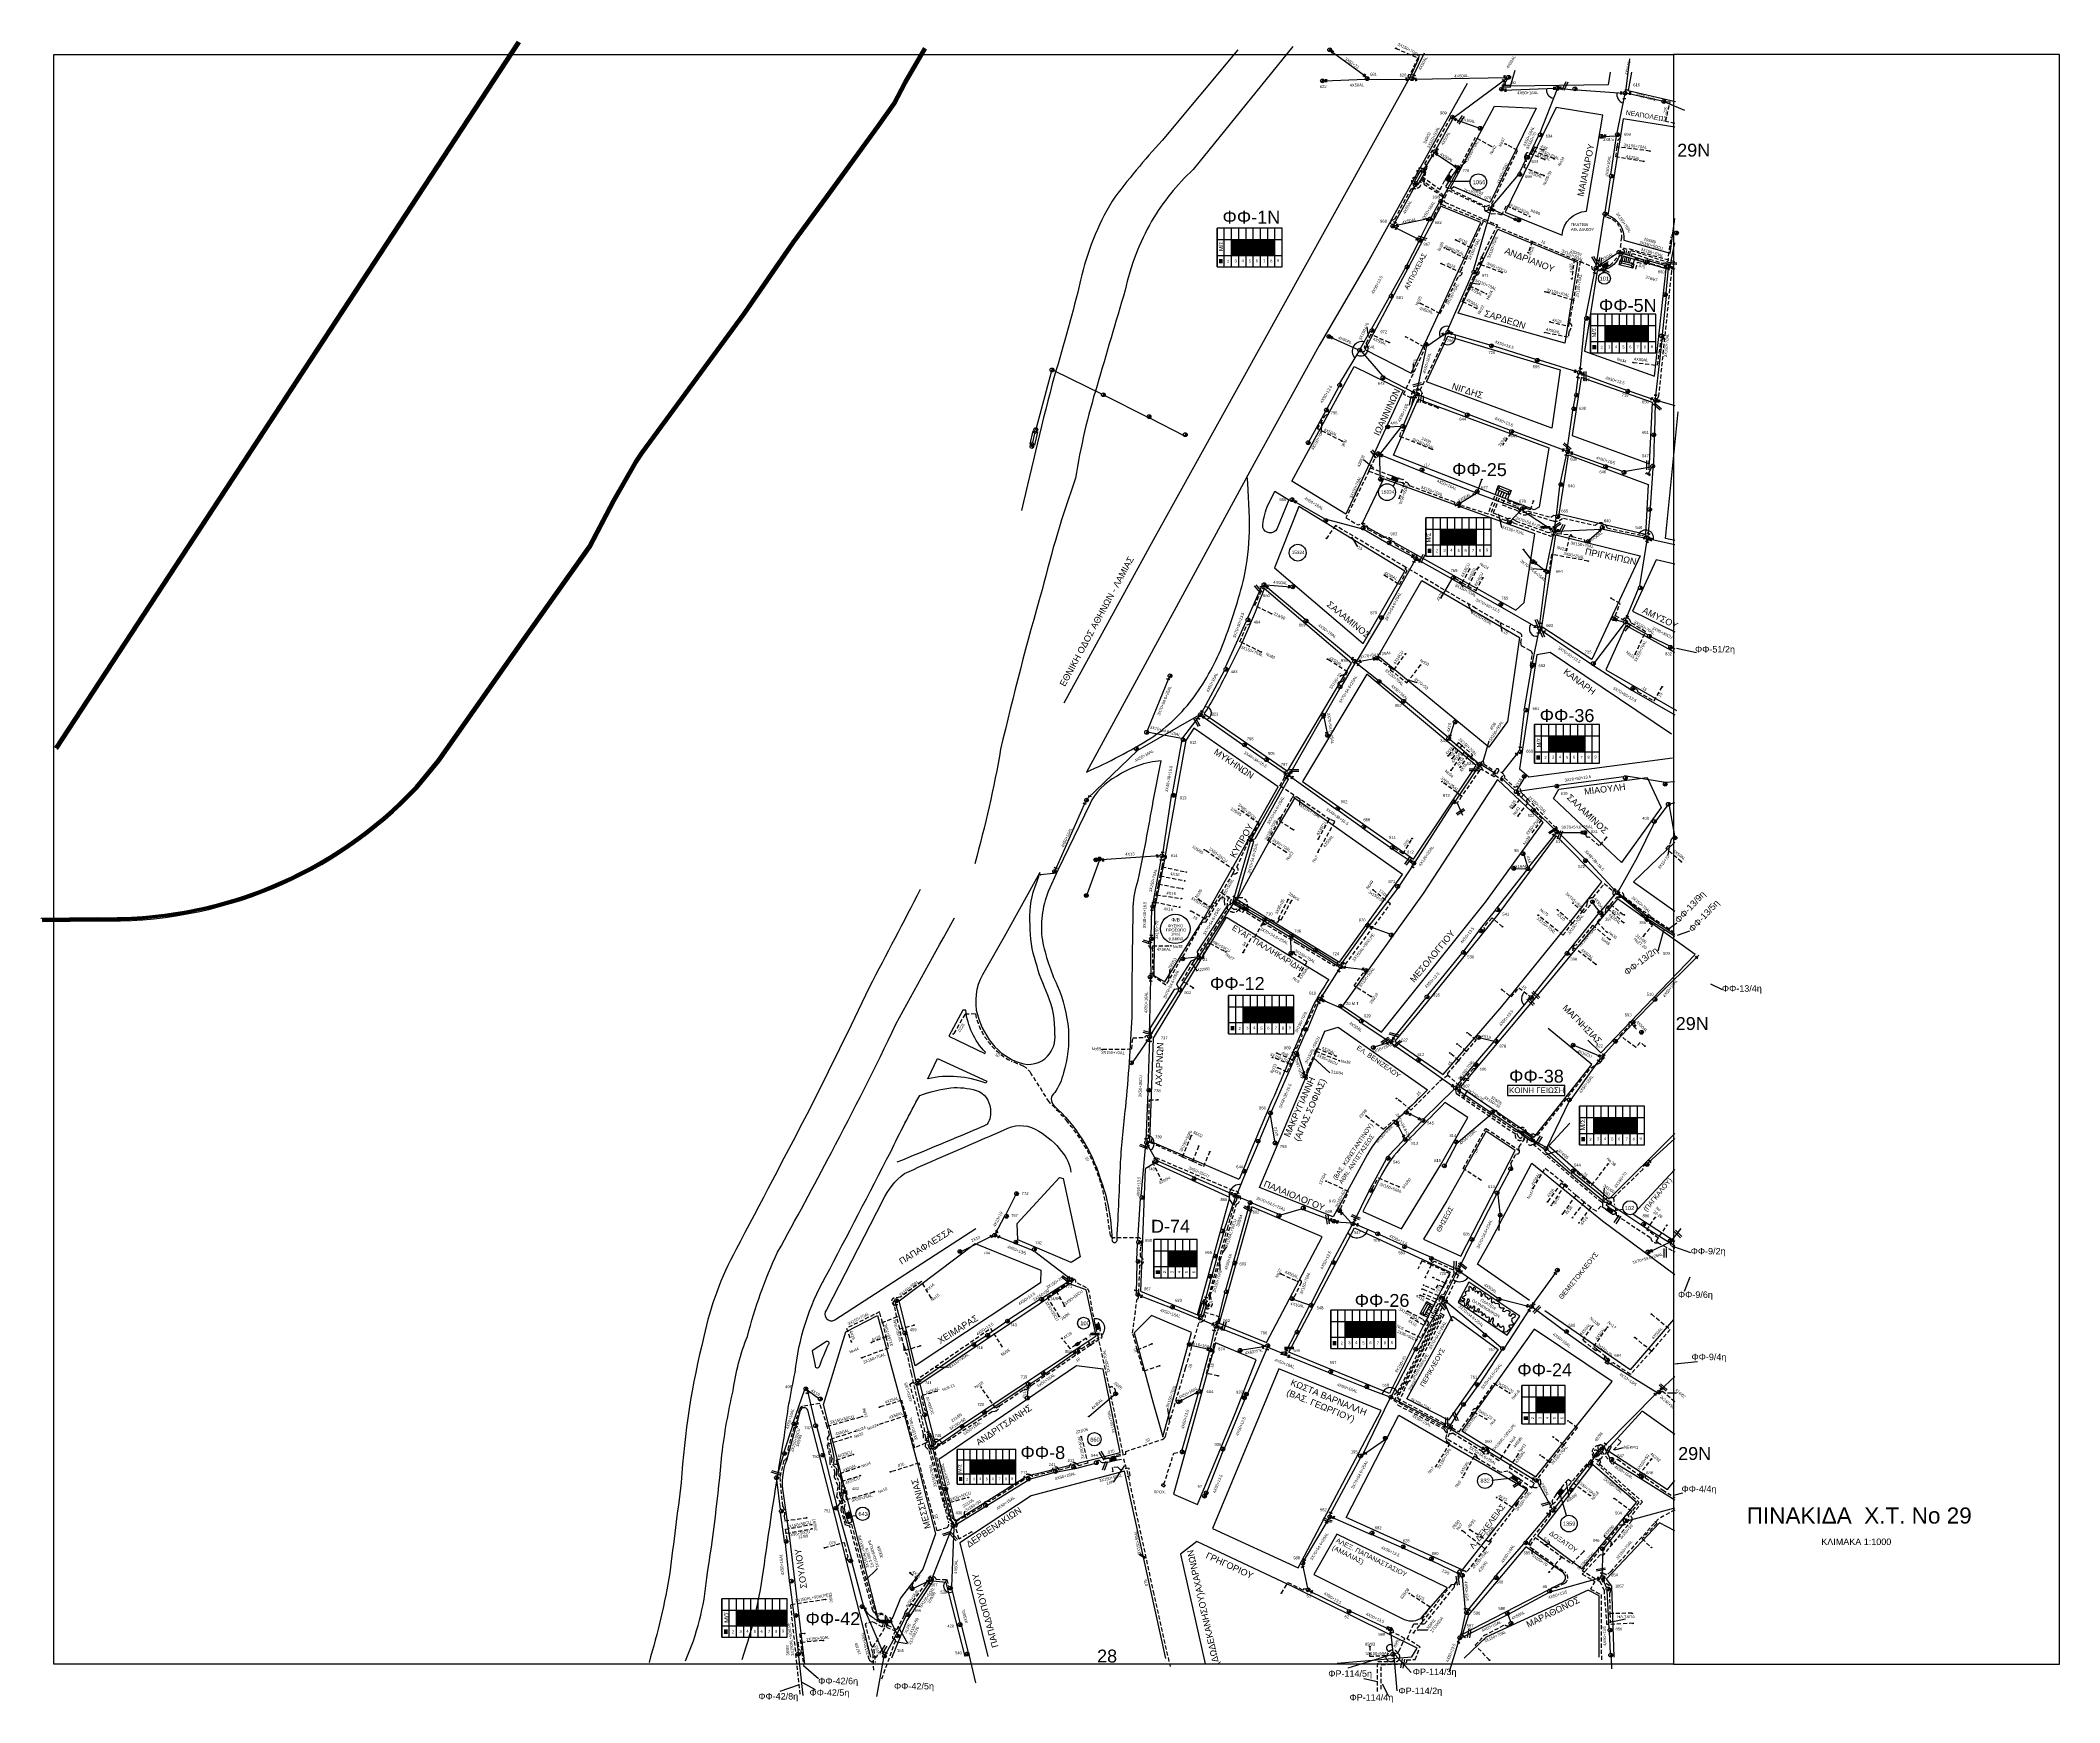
# Model space of a CAD drawing. Header units: millimetres. Extents: x 4486 to 5741, y 824 to 1856.
import ezdxf
from ezdxf.enums import TextEntityAlignment as Align

# ---------------------------------------------------------------- set-up
doc = ezdxf.new("R2010")
doc.units = ezdxf.units.MM
doc.linetypes.add('DASHED', pattern=[19.05, 12.7, -6.35])
for name, color, linetype in [('Link Box 2 Διευθύνσεων', 7, 'Continuous'), ('Link Box 4 Διευθύνσεων', 7, 'Continuous'), ('Ασφαλειοκιβώτια Χ.Τ 6 αναχωρήσεων', 7, 'Continuous'), ('Ασφαλειοκιβώτια Χ.Τ 9 αναχωρήσεων', 7, 'Continuous'), ('Γέφυρες Εναερίου Δικτύου', 7, 'Continuous'), ('Γείωση', 7, 'Continuous'), ('Γυμνά εναέρια ΧΤ (1Φ)   2x16AL', 7, 'Continuous'), ('Γυμνά εναέρια ΧΤ (3Φ)   3x50+35CU', 7, 'Continuous'), ('Γυμνά εναέρια ΧΤ (3Φ)   4x16AL', 7, 'Continuous'), ('Γυμνά εναέρια ΧΤ (3Φ)   4x16CU', 7, 'Continuous'), ('Γυμνά εναέρια ΧΤ (3Φ)   4x35AL', 7, 'Continuous'), ('Γυμνά εναέρια ΧΤ (3Φ)   4x35CU', 7, 'Continuous'), ('Γυμνά εναέρια ΧΤ (3Φ)   4x50AL', 7, 'Continuous'), ('Γυμνά εναέρια ΧΤ και ΦΟΠ (3Φ)   4x16+16AL', 7, 'Continuous'), ('Γυμνά εναέρια ΧΤ και ΦΟΠ (3Φ)   4x50+16AL', 7, 'Continuous'), ('Εναέρια παροχή ΧΤ 4x16', 7, 'SYN_LINE'), ('Εναέρια παροχή ΧΤ 4x25', 7, 'SYN_LINE'), ('Επιγραφές - Σχήματα', 7, 'Continuous'), ('Επιτοίχιο Κουτί', 7, 'Continuous'), ('Καλώδια ΧΤ   2x6AL', 7, 'DASHED'), ('Καλώδια ΧΤ   2x8.5', 7, 'DASHED'), ('Καλώδια ΧΤ   3x150+50AL', 7, 'DASHED'), ('Καλώδια ΧΤ   3x150+50CU', 7, 'DASHED'), ('Καλώδια ΧΤ   3x150+70AL', 7, 'DASHED'), ('Καλώδια ΧΤ   3x150AL+50CU', 7, 'DASHED'), ('Καλώδια ΧΤ   3x150AL+50XLPE', 7, 'DASHED'), ('Καλώδια ΧΤ   3x48+38+16.5', 7, 'DASHED'), ('Καλώδια ΧΤ   3x50+25AL', 7, 'DASHED'), ('Καλώδια ΧΤ   3X70+50+13.5', 7, 'Continuous'), ('Καλώδια ΧΤ   3x95+35CU', 7, 'DASHED'), ('Καλώδια ΧΤ   3x95+50CU', 7, 'DASHED'), ('Καλώδια ΧΤ   4x13', 7, 'DASHED'), ('Καλώδια ΧΤ   4x25AL', 7, 'DASHED'), ('Καλώδια ΧΤ   4x25CU', 7, 'DASHED'), ('Καλώδια ΧΤ   4x50+13.5', 7, 'Continuous'), ('Καλώδια ΧΤ   4x50AL', 7, 'DASHED'), ('Μηχανική τομή', 7, 'Continuous'), ('Στύλος Ξύλινος', 7, 'Continuous'), ('Στύλος Ξύλινος @ 1', 7, 'Continuous'), ('Στύλος ΦΜ', 7, 'Continuous'), ('Στύλος ΦΜ @ 1', 7, 'Continuous'), ('Συνδέσεις', 7, 'Continuous'), ('Συνεστραμμένα ΧΤ   3x70+54.6+25AL', 7, 'SYN_LINE'), ('Συνεστραμμένα ΧΤ   4x120+25AL', 7, 'SYN_LINE'), ('Τομή', 7, 'Continuous'), ('Υποσταθμός εναέριος 2 στύλων', 7, 'Continuous'), ('Υποσταθμός πόλεως', 7, 'Continuous'), ('Υπόβαθρο ΔΕΗ', 7, 'Continuous'), ('Υπόγεια Καλώδια Δικτύου ΧΤ   .04', 7, 'DASHED'), ('Υπόγεια Καλώδια Δικτύου ΧΤ   .075', 7, 'DASHED'), ('Υπόγεια Καλώδια Δικτύου ΧΤ   .10', 7, 'DASHED'), ('Υπόγεια Καλώδια Δικτύου ΧΤ   .15', 7, 'DASHED'), ('Υπόγεια καλώδια Παροχών ΧΤ   .0225', 7, 'DASHED'), ('Υπόγεια καλώδια Παροχών ΧΤ   4x6', 7, 'DASHED')]:
    doc.layers.add(name, color=color, linetype=linetype)
doc.styles.add('ar', font='ARIAL.TTF')
doc.styles.get("Standard").update_dxf_attribs({"font": 'ARIAL.TTF'})
doc.linetypes.add('SYN_LINE', pattern='A,0.5,-0.0001,["/\\/\\/\\/",Standard,S=0.1,R=0,X=0,Y=-0.05],-0.25', length=0.7501)
doc.dimstyles.new('ISO-25', dxfattribs={"dimtxt": 2.5, "dimasz": 2.5, "dimexe": 1.25, "dimexo": 0.625, "dimtad": 1, "dimtxsty": 'Standard', "dimcen": 2.5, "dimadec": 0, "dimazin": 0, "dimtfac": 1, "dimtmove": 0, "dimatfit": 3, "dimfxl": 1, "dimarcsym": 0})

# ---------------------------------------------------------------- blocks, each defined once
blk = doc.blocks.new('ΥΠΑΡΧΩΝ ΤΣΙΜΕΝΤΕΝΙΟΣ ΣΤΥΛΟΣ')
at = {"layer": 'Στύλος ΦΜ'}
blk.add_hatch(color=7, dxfattribs=at).paths.add_polyline_path([(-1.3, -2.3, 0.574793), (2.6, 0, 0.268822), (1.3, 2.3)])
at = {"layer": 'Στύλος ΦΜ', "color": 7}
blk.add_line((-1.3, -2.3), (1.3, 2.3), dxfattribs=at)
blk.add_circle((0, 0), 2.62, dxfattribs=at)
at = {"layer": 'Στύλος ΦΜ', "flags": 4}
for tag, p in [('ΤΥΠΟΣ', (-4.9, 3)), ('ΑΡΙΘΜΟΣ', (-4.7, 8.1))]:
    blk.add_attdef(tag, p, '', height=4, dxfattribs=at)
blk = doc.blocks.new('ΥΠΑΡΧΩΝ ΞΥΛΙΝΟΣ ΣΤΥΛΟΣ')
at = {"layer": 'Στύλος Ξύλινος'}
h = blk.add_hatch(color=7, dxfattribs=at)
h.paths.add_polyline_path([(-2.6, 0, 0.270008), (-1.3, -2.3), (1.3, 2.3, 0.576266)])
h.paths.add_polyline_path([(-1.3, -2.3, 0.574793), (2.6, 0, 0.268822), (1.3, 2.3)])
at = {"layer": 'Στύλος Ξύλινος', "color": 7}
blk.add_line((-1.3, -2.3), (1.3, 2.3), dxfattribs=at)
blk.add_circle((0, 0), 2.62, dxfattribs=at)
at = {"layer": 'Στύλος Ξύλινος', "flags": 4}
for tag, p in [('ΑΡΙΘΜΟΣ', (-4.9, 8.6)), ('ΤΥΠΟΣ', (-4.8, 3.4))]:
    blk.add_attdef(tag, p, '', height=4, dxfattribs=at)
blk = doc.blocks.new('LINK BOX 4 ΑΝΑΧΩΡΗΣΕΩΝ')
at = {"layer": 'Link Box 4 Διευθύνσεων', "ltscale": 40}
blk.add_hatch(color=256, dxfattribs=at).paths.add_polyline_path([(-3.5, 0), (-3.5, -4.7), (3.5, -4.7), (3.5, 0)])
for p, q in [((-3.5, 0), (-5.3, 0)), ((5.3, 0), (3.5, 0)), ((-3.5, -4.7), (-5.3, -4.7)), ((5.3, -4.7), (3.5, -4.7))]:
    blk.add_line(p, q, dxfattribs=at)
blk.add_lwpolyline([(-3.5, -4.7), (-3.5, 0), (3.5, 0), (3.5, -4.7)], close=True, dxfattribs=at)
blk = doc.blocks.new('ΥΠΟΣΤΑΘΜΟΣ ΕΝΑΕΡΙΟΣ ΕΠΙ 2 ΣΤΥΛΩΝ')
at = {"layer": 'Υποσταθμός εναέριος 2 στύλων', "linetype": 'Continuous'}
for points in [[(-12, -2.1, 0.574793), (-8.5, -0.1, 0.268822), (-9.6, 2)], [(9.7, -2.1, 0.574793), (13.2, -0.1, 0.268822), (12, 1.9)]]:
    blk.add_hatch(color=256, dxfattribs=at).paths.add_polyline_path(points)
for p, q in [((-12, -2.1), (-9.6, 2)), ((9.7, -2.1), (12, 1.9))]:
    blk.add_line(p, q, dxfattribs=at)
for centre in [(-10.8, -0.1), (10.8, -0.1)]:
    blk.add_circle(centre, 2.36, dxfattribs=at)
at = {"layer": 'Υποσταθμός πόλεως', "linetype": 'Continuous', "ltscale": 40}
blk.add_lwpolyline([(-8.6, 2.8), (8.6, 2.8), (8.6, -2.8), (-8.6, -2.8)], close=True, dxfattribs=at)
for points in [[(-5.8, 0), (-8.6, 2.8)], [(-8.6, -2.8), (-5.8, 0)], [(-5.8, 0), (5.8, 0)], [(5.8, 0), (8.6, 2.8)], [(8.6, -2.8), (5.8, 0)]]:
    blk.add_lwpolyline(points, dxfattribs=at)
at = {"layer": 'Υποσταθμός εναέριος 2 στύλων', "ltscale": 40, "flags": 1}
for tag, p in [('ΜΕΤΑΣΧΗΜΑΤΙΣΜΟΣ', (14.1, 2.5)), ('ΙΣΧΥΣ', (14.1, -0.3)), ('ΑΡΙΘΜΟΣ', (14.2, -3))]:
    blk.add_attdef(tag, p, '', height=1.8, dxfattribs=at)
blk = doc.blocks.new('ΥΠΟΣΤΑΘΜΟΣ ΠΟΛΕΩΣ 8 ΑΝΑΧΩΡΗΣΕΩΝ')
at = {"layer": 'Υποσταθμός πόλεως', "linetype": 'Continuous', "ltscale": 40}
for p, q in [((-8.2, -2.8), (-8.2, -4)), ((-5.9, -2.8), (-5.9, -4)), ((-3.5, -2.8), (-3.5, -4)), ((-1.3, -2.8), (-1.3, -4)), ((1.2, -2.8), (1.2, -4)), ((3.6, -2.8), (3.6, -4)), ((6, -2.8), (6, -4)), ((8.2, -2.8), (8.2, -4))]:
    blk.add_line(p, q, dxfattribs=at)
blk.add_lwpolyline([(-8.6, 2.8), (8.6, 2.8), (8.6, -2.8), (-8.6, -2.8)], close=True, dxfattribs=at)
for points in [[(-5.8, 0), (-8.6, 2.8)], [(5.8, 0), (8.6, 2.8)], [(-8.6, -2.8), (-5.8, 0)], [(-5.8, 0), (5.8, 0)], [(8.6, -2.8), (5.8, 0)]]:
    blk.add_lwpolyline(points, dxfattribs=at)
at = {"layer": 'Υποσταθμός πόλεως', "linetype": 'SYN_LINE', "ltscale": 40, "flags": 1}
for tag, p in [('ΜΕΤΑΣΧΗΜΑΤΙΣΜΟΣ', (9.6, 1.4)), ('ΙΣΧΥΣ', (9.6, -1.4)), ('ΑΡΙΘΜΟΣ', (9.7, -4.1))]:
    blk.add_attdef(tag, p, '', height=1.8, dxfattribs=at)
blk = doc.blocks.new('ΥΠΟΣΤΑΘΜΟΣ ΠΟΛΕΩΣ 6 ΑΝΑΧΩΡΗΣΕΩΝ')
at = {"layer": 'Υποσταθμός πόλεως', "linetype": 'Continuous', "ltscale": 40}
for p, q in [((-8.2, -2.8), (-8.2, -4)), ((-5, -2.8), (-5, -4)), ((-1.7, -2.8), (-1.7, -4)), ((1.7, -2.8), (1.7, -4)), ((5.1, -2.8), (5.1, -4)), ((8.2, -2.8), (8.2, -4))]:
    blk.add_line(p, q, dxfattribs=at)
blk.add_lwpolyline([(-8.6, 2.8), (8.6, 2.8), (8.6, -2.8), (-8.6, -2.8)], close=True, dxfattribs=at)
for points in [[(-5.8, 0), (-8.6, 2.8)], [(5.8, 0), (8.6, 2.8)], [(-8.6, -2.8), (-5.8, 0)], [(-5.8, 0), (5.8, 0)], [(8.6, -2.8), (5.8, 0)]]:
    blk.add_lwpolyline(points, dxfattribs=at)
at = {"layer": 'Υποσταθμός πόλεως', "linetype": 'SYN_LINE', "ltscale": 40, "flags": 1}
for tag, p in [('ΜΕΤΑΣΧΗΜΑΤΙΣΜΟΣ', (9.6, 1.9)), ('ΙΣΧΥΣ', (9.6, -0.9)), ('ΑΡΙΘΜΟΣ', (9.7, -3.6))]:
    blk.add_attdef(tag, p, '', height=1.8, dxfattribs=at)
blk = doc.blocks.new('ΑΣΦΑΛΕΙΟΚΙΒΩΤΙΟ ΥΠΟΣΤΑΘΜΟΥ 9 ΑΝΑΧΩΡΗΣΕΩΝ')
at = {"layer": 'Ασφαλειοκιβώτια Χ.Τ 9 αναχωρήσεων', "ltscale": 40}
for p, q in [((-23.8, 40.4), (24, 40.4)), ((-23.8, 31.4), (24, 31.4)), ((-9.7, 40.4), (-9.7, -40.6)), ((9.9, 40.4), (9.9, -40.6)), ((-23.8, 22.4), (24, 22.4)), ((-23.8, 13.4), (24, 13.4)), ((-23.8, 4.4), (24, 4.4)), ((-23.8, -4.6), (24, -4.6)), ((-23.8, -13.6), (24, -13.6)), ((-23.8, -22.6), (24, -22.6)), ((-23.8, -31.6), (24, -31.6))]:
    blk.add_line(p, q, dxfattribs=at)
at = {"layer": 'Ασφαλειοκιβώτια Χ.Τ 9 αναχωρήσεων'}
blk.add_lwpolyline([(-23.8, -40.6), (24, -40.6), (24, 40.4), (-23.8, 40.4)], close=True, dxfattribs=at)
for s, p in [('2', (-18.8, 28)), ('1', (-18.7, 37.1)), ('5', (-18.6, 1)), ('3', (-18.3, 18.6)), ('4', (-18, 10)), ('7', (-18.5, -16.8)), ('6', (-18.3, -7.6)), ('8', (-18.4, -25.6)), ('9', (-18, -34.2))]:
    blk.add_text(s, height=3.6, rotation=270, dxfattribs=at).set_placement(p)
at = {"layer": 'Ασφαλειοκιβώτια Χ.Τ 9 αναχωρήσεων', "ltscale": 40}
for tag, height, p in [('ΟΝΟΜΑ', 5, (-0.2, 44.3)), ('ΚΕΙΜΕΝΟ 1', 2, (17.1, 35.6)), ('ΚΕΙΜΕΝΟ 2', 2, (17.1, 26.9)), ('ΚΕΙΜΕΝΟ 3', 2, (17.1, 17.7)), ('ΚΕΙΜΕΝΟ 4', 2, (17.1, 8.7)), ('ΚΕΙΜΕΝΟ 5', 2, (17.1, -0.1)), ('ΚΕΙΜΕΝΟ 6', 2, (17.1, -9.1)), ('ΚΕΙΜΕΝΟ 7', 2, (17.1, -18.1)), ('ΣΧ', 2, (-0.1, -42.6)), ('ΚΕΙΜΕΝΟ 8', 2, (17.1, -26.9)), ('ΚΕΙΜΕΝΟ 9', 2, (17.1, -36))]:
    blk.add_attdef(tag, text='', height=height, dxfattribs=at).set_placement(p, align=Align.MIDDLE_CENTER)
blk = doc.blocks.new('ΑΣΦΑΛΕΙΟΚΙΒΩΤΙΟ ΥΠΟΣΤΑΘΜΟΥ 6 ΑΝΑΧΩΡΗΣΕΩΝ')
at = {"layer": 'Ασφαλειοκιβώτια Χ.Τ 6 αναχωρήσεων', "ltscale": 40}
for p, q in [((-23.9, 27), (23.9, 27)), ((-9.8, 27), (-9.8, -27)), ((9.8, 27), (9.8, -27)), ((-23.9, 18), (23.9, 18)), ((-23.9, 9), (23.9, 9)), ((-23.9, 0), (23.9, 0)), ((-23.9, -9), (23.9, -9)), ((-23.9, -18), (23.9, -18))]:
    blk.add_line(p, q, dxfattribs=at)
at = {"layer": 'Ασφαλειοκιβώτια Χ.Τ 6 αναχωρήσεων'}
blk.add_lwpolyline([(-23.9, -27), (23.9, -27), (23.9, 27), (-23.9, 27)], close=True, dxfattribs=at)
for s, p in [('2', (-18.2, 11.7)), ('3', (-18.2, 2.6)), ('1', (-18.2, 20.3)), ('4', (-18.2, -6.4)), ('5', (-18.2, -15.4)), ('6', (-18.2, -24.6))]:
    blk.add_text(s, height=3.6, dxfattribs=at).set_placement(p)
at = {"layer": 'Ασφαλειοκιβώτια Χ.Τ 6 αναχωρήσεων', "ltscale": 40}
for tag, height, p in [('ΟΝΟΜΑ', 5, (-0.3, 31.7)), ('ΚΕΙΜΕΝΟ 1', 2, (17, 22.4)), ('ΚΕΙΜΕΝΟ 2', 2, (17, 13.7)), ('ΚΕΙΜΕΝΟ 3', 2, (17, 4.3)), ('ΚΕΙΜΕΝΟ 4', 2, (17, -4.7)), ('ΚΕΙΜΕΝΟ 5', 2, (17, -13.5)), ('ΚΕΙΜΕΝΟ 6', 2, (17, -22.4)), ('ΣΧ', 2, (-0.2, -29.2))]:
    blk.add_attdef(tag, text='', height=height, dxfattribs=at).set_placement(p, align=Align.MIDDLE_CENTER)
blk = doc.blocks.new('ΤΟΜΗ')
at = {"layer": 'Τομή', "ltscale": 40}
for p, q in [((-5.7, 0), (5.7, 0)), ((5.7, -2.3), (-5.7, -2.3))]:
    blk.add_line(p, q, dxfattribs=at)
blk = doc.blocks.new('ΓΕΙΩΣΗ')
at = {"layer": 'Γείωση', "ltscale": 40}
for p, q in [((-2.3, 11.4), (-3, 9.4)), ((-0.3, 11.4), (-1, 9.4)), ((0, 9.4), (0, 0)), ((1.7, 11.4), (1, 9.4)), ((3.7, 11.4), (3, 9.4))]:
    blk.add_line(p, q, dxfattribs=at)
blk.add_lwpolyline([(-3, 9.4), (3, 9.4)], dxfattribs=at)
blk = doc.blocks.new('ΕΠΙΤΟΙΧΙΟ ΚΟΥΤΙ')
at = {"layer": 'Επιτοίχιο Κουτί', "ltscale": 40}
blk.add_lwpolyline([(-2.1, 1.4), (1.9, 1.4), (1.9, -1.4), (-2.1, -1.4)], close=True, dxfattribs=at)
blk = doc.blocks.new('ΥΠΟΣΤΑΘΜΟΣ ΠΟΛΕΩΣ')
at = {"layer": 'Υποσταθμός πόλεως', "linetype": 'Continuous', "ltscale": 40}
blk.add_lwpolyline([(-8.6, 2.8), (8.6, 2.8), (8.6, -2.8), (-8.6, -2.8)], close=True, dxfattribs=at)
for points in [[(-5.8, 0), (-8.6, 2.8)], [(5.8, 0), (8.6, 2.8)], [(-8.6, -2.8), (-5.8, 0)], [(-5.8, 0), (5.8, 0)], [(8.6, -2.8), (5.8, 0)]]:
    blk.add_lwpolyline(points, dxfattribs=at)
at = {"layer": 'Υποσταθμός πόλεως', "linetype": 'SYN_LINE', "ltscale": 40, "flags": 1}
for tag, p in [('ΜΕΤΑΣΧΗΜΑΤΙΣΜΟΣ', (10.6, 2.4)), ('ΙΣΧΥΣ', (10.6, -0.4)), ('ΑΡΙΘΜΟΣ', (10.7, -3.1))]:
    blk.add_attdef(tag, p, '', height=1.8, dxfattribs=at)
blk = doc.blocks.new('LINK BOX 2 ΑΝΑΧΩΡΗΣΕΩΝ')
at = {"layer": 'Link Box 2 Διευθύνσεων', "ltscale": 40}
blk.add_hatch(color=256, dxfattribs=at).paths.add_polyline_path([(-2, 1.3), (-2, -1.5), (1.9, -1.5), (1.9, 1.3)])
for p, q in [((-2, -0.1), (-4.3, -0.1)), ((4.1, -0.1), (1.9, -0.1))]:
    blk.add_line(p, q, dxfattribs=at)
blk.add_lwpolyline([(-2, -1.5), (-2, 1.3), (1.9, 1.3), (1.9, -1.5)], close=True, dxfattribs=at)
blk = doc.blocks.new('A$C423D7292')
at = {"layer": 'Link Box 2 Διευθύνσεων', "xscale": 0.5, "yscale": 0.5, "zscale": 0.5}
blk.add_blockref('LINK BOX 2 ΑΝΑΧΩΡΗΣΕΩΝ', (2.1, 0.7), dxfattribs=at)
blk = doc.blocks.new('ΜΗΧΑΝΙΚΗ ΤΟΜΗ')
at = {"layer": 'Μηχανική τομή', "ltscale": 40}
for p, q in [((-1.9, 0.8), (1.9, 0.8)), ((1.9, 0), (-1.9, 0))]:
    blk.add_line(p, q, dxfattribs=at)
blk = doc.blocks.new('_ΣΥΝΔΕΣΗ')
at = {"layer": 'Συνδέσεις', "linetype": 'SYN_LINE', "ltscale": 40}
blk.add_hatch(color=256, dxfattribs=at).paths.add_polyline_path([(0.5, 0, 1), (-0.5, 0, 1)])
at = {"layer": 'Συνδέσεις'}
blk.add_circle((0, 0), 0.5, dxfattribs=at)

msp = doc.modelspace()

# ---------------------------------------------------------------- hatches: boundary and pattern name
at = {"layer": 'Ασφαλειοκιβώτια Χ.Τ 6 αναχωρήσεων', "ltscale": 0.2}
for color, points in [(62, [(5187, 1104.4), (5187, 1094.5), (5191.5, 1094.5), (5191.5, 1104.4)]), (6, [(5191.5, 1104.4), (5191.5, 1094.5), (5196, 1094.5), (5196, 1104.4)]), (2, [(5196, 1104.4), (5196, 1094.5), (5200.5, 1094.5), (5200.5, 1104.4)]), (27, [(5200.5, 1104.4), (5200.5, 1094.5), (5205, 1094.5), (5205, 1104.4)]), (5, [(5181.8, 1089.9), (5181.8, 1092.2), (5179.1, 1092.2), (5179.1, 1089.9)]), (2, [(5415.6, 1013.6), (5415.6, 1003.8), (5420.1, 1003.8), (5420.1, 1013.6)]), (87, [(5420.1, 1013.6), (5420.1, 1003.8), (5424.6, 1003.8), (5424.6, 1013.6)]), (27, [(5424.6, 1013.6), (5424.6, 1003.8), (5429.1, 1003.8), (5429.1, 1013.6)]), (30, [(5429.1, 1013.6), (5429.1, 1003.8), (5433.6, 1003.8), (5433.6, 1013.6)]), (1, [(5410.4, 999.1), (5410.4, 1001.4), (5407.7, 1001.4), (5407.7, 999.1)])]:
    msp.add_hatch(color=color, dxfattribs=at).paths.add_polyline_path(points)
at = {"layer": 'Ασφαλειοκιβώτια Χ.Τ 9 αναχωρήσεων', "ltscale": 0.2}
for color, points in [(30, [(5226.3, 1732.4), (5226.3, 1722.5), (5230.8, 1722.5), (5230.8, 1732.4)]), (27, [(5230.8, 1732.4), (5230.8, 1722.5), (5235.3, 1722.5), (5235.3, 1732.4)]), (151, [(5235.3, 1732.4), (5235.3, 1722.5), (5239.8, 1722.5), (5239.8, 1732.4)]), (6, [(5239.8, 1732.4), (5239.8, 1722.5), (5244.3, 1722.5), (5244.3, 1732.4)]), (190, [(5244.3, 1732.4), (5244.3, 1722.5), (5248.8, 1722.5), (5248.8, 1732.4)]), (87, [(5248.8, 1732.4), (5248.8, 1722.5), (5253.3, 1722.5), (5253.3, 1732.4)]), (2, [(5218.5, 1717.6), (5220.8, 1717.6), (5220.8, 1720.3), (5218.5, 1720.3)]), (27, [(5458.4, 1679), (5458.4, 1669.2), (5462.9, 1669.2), (5462.9, 1679)]), (151, [(5462.9, 1679), (5462.9, 1669.2), (5467.4, 1669.2), (5467.4, 1679)]), (85, [(5467.4, 1679), (5467.4, 1669.2), (5471.9, 1669.2), (5471.9, 1679)]), (190, [(5471.9, 1679), (5471.9, 1669.2), (5476.4, 1669.2), (5476.4, 1679)]), (1, [(5476.4, 1679), (5476.4, 1669.2), (5480.9, 1669.2), (5480.9, 1679)]), (6, [(5480.9, 1679), (5480.9, 1669.2), (5485.4, 1669.2), (5485.4, 1679)]), (30, [(5450.5, 1664.2), (5452.8, 1664.2), (5452.8, 1666.9), (5450.5, 1666.9)]), (151, [(5356, 1552.5), (5356, 1542.7), (5360.5, 1542.7), (5360.5, 1552.5)]), (6, [(5360.5, 1552.5), (5360.5, 1542.7), (5365, 1542.7), (5365, 1552.5)]), (190, [(5365, 1552.5), (5365, 1542.7), (5369.5, 1542.7), (5369.5, 1552.5)]), (1, [(5369.5, 1552.5), (5369.5, 1542.7), (5374, 1542.7), (5374, 1552.5)]), (85, [(5374, 1552.5), (5374, 1542.7), (5378.5, 1542.7), (5378.5, 1552.5)]), (30, [(5348.2, 1537.8), (5350.5, 1537.8), (5350.5, 1540.5), (5348.2, 1540.5)]), (133, [(5423.4, 1424), (5423.4, 1414.2), (5427.9, 1414.2), (5427.9, 1424)]), (85, [(5427.9, 1424), (5427.9, 1414.2), (5432.4, 1414.2), (5432.4, 1424)]), (2, [(5432.4, 1424), (5432.4, 1414.2), (5436.9, 1414.2), (5436.9, 1424)]), (1, [(5436.9, 1424), (5436.9, 1414.2), (5441.4, 1414.2), (5441.4, 1424)]), (62, [(5441.4, 1424), (5441.4, 1414.2), (5445.9, 1414.2), (5445.9, 1424)]), (173, [(5415.6, 1409.3), (5417.9, 1409.3), (5417.9, 1412), (5415.6, 1412)]), (62, [(5233.5, 1255.9), (5233.5, 1246.1), (5238, 1246.1), (5238, 1255.9)]), (2, [(5238, 1255.9), (5238, 1246.1), (5242.5, 1246.1), (5242.5, 1255.9)]), (5, [(5242.5, 1255.9), (5242.5, 1246.1), (5247, 1246.1), (5247, 1255.9)]), (6, [(5247, 1255.9), (5247, 1246.1), (5251.5, 1246.1), (5251.5, 1255.9)]), (151, [(5251.5, 1255.9), (5251.5, 1246.1), (5256, 1246.1), (5256, 1255.9)]), (27, [(5256, 1255.9), (5256, 1246.1), (5260.5, 1246.1), (5260.5, 1255.9)]), (30, [(5260.5, 1255.9), (5260.5, 1246.1), (5265, 1246.1), (5265, 1255.9)]), (133, [(5225.7, 1241.1), (5228, 1241.1), (5228, 1243.9), (5225.7, 1243.9)]), (62, [(5451.4, 1186.9), (5451.4, 1177.1), (5455.9, 1177.1), (5455.9, 1186.9)]), (85, [(5455.9, 1186.9), (5455.9, 1177.1), (5460.4, 1177.1), (5460.4, 1186.9)]), (27, [(5460.4, 1186.9), (5460.4, 1177.1), (5464.9, 1177.1), (5464.9, 1186.9)]), (1, [(5464.9, 1186.9), (5464.9, 1177.1), (5469.4, 1177.1), (5469.4, 1186.9)]), (6, [(5469.4, 1186.9), (5469.4, 1177.1), (5473.9, 1177.1), (5473.9, 1186.9)]), (5, [(5473.9, 1186.9), (5473.9, 1177.1), (5478.4, 1177.1), (5478.4, 1186.9)]), (173, [(5443.6, 1172.2), (5445.9, 1172.2), (5445.9, 1174.9), (5443.6, 1174.9)]), (2, [(5296.9, 1060.3), (5296.9, 1050.5), (5301.4, 1050.5), (5301.4, 1060.3)]), (151, [(5301.4, 1060.3), (5301.4, 1050.5), (5305.9, 1050.5), (5305.9, 1060.3)]), (30, [(5305.9, 1060.3), (5305.9, 1050.5), (5310.4, 1050.5), (5310.4, 1060.3)]), (62, [(5310.4, 1060.3), (5310.4, 1050.5), (5314.9, 1050.5), (5314.9, 1060.3)]), (173, [(5314.9, 1060.3), (5314.9, 1050.5), (5319.4, 1050.5), (5319.4, 1060.3)]), (1, [(5319.4, 1060.3), (5319.4, 1050.5), (5323.9, 1050.5), (5323.9, 1060.3)]), (133, [(5323.9, 1060.3), (5323.9, 1050.5), (5328.4, 1050.5), (5328.4, 1060.3)]), (27, [(5289.1, 1045.6), (5291.4, 1045.6), (5291.4, 1048.3), (5289.1, 1048.3)]), (30, [(5064, 974.5), (5064, 965.7), (5068.1, 965.7), (5068.1, 974.5)]), (2, [(5068.1, 974.5), (5068.1, 965.7), (5072.1, 965.7), (5072.1, 974.5)]), (5, [(5072.1, 974.5), (5072.1, 965.7), (5076.2, 965.7), (5076.2, 974.5)]), (133, [(5076.2, 974.5), (5076.2, 965.7), (5080.2, 965.7), (5080.2, 974.5)]), (62, [(5080.2, 974.5), (5080.2, 965.7), (5084.3, 965.7), (5084.3, 974.5)]), (85, [(5084.3, 974.5), (5084.3, 965.7), (5088.3, 965.7), (5088.3, 974.5)]), (27, [(5088.3, 974.5), (5088.3, 965.7), (5092.4, 965.7), (5092.4, 974.5)]), (6, [(5057, 961.2), (5059.1, 961.2), (5059.1, 963.7), (5057, 963.7)]), (2, [(4918.9, 881.1), (4918.9, 871.3), (4923.4, 871.3), (4923.4, 881.1)]), (85, [(4923.4, 881.1), (4923.4, 871.3), (4927.9, 871.3), (4927.9, 881.1)]), (190, [(4927.9, 881.1), (4927.9, 871.3), (4932.4, 871.3), (4932.4, 881.1)]), (6, [(4932.4, 881.1), (4932.4, 871.3), (4936.9, 871.3), (4936.9, 881.1)]), (27, [(4936.9, 881.1), (4936.9, 871.3), (4941.4, 871.3), (4941.4, 881.1)]), (151, [(4941.4, 881.1), (4941.4, 871.3), (4945.9, 871.3), (4945.9, 881.1)]), (133, [(4945.9, 881.1), (4945.9, 871.3), (4950.4, 871.3), (4950.4, 881.1)]), (1, [(4911, 866.3), (4913.3, 866.3), (4913.3, 869), (4911, 869)])]:
    msp.add_hatch(color=color, dxfattribs=at).paths.add_polyline_path(points)

# ---------------------------------------------------------------- linework, layer by layer
for p, q in [((4495.5, 1416.8), (4782.9, 1855.7)), ((4497.2, 1415.7), (4784.6, 1854.6))]:
    msp.add_line(p, q)
at = {"linetype": 'DASHED', "const_width": 2}
msp.add_lwpolyline([(4496.4, 1416.3), (4783.7, 1855.1)], dxfattribs=at)
at = {"linetype": 'DASHED', "const_width": 2, "flags": 128}
msp.add_lwpolyline([(4487.5, 1309.9), (4522.2, 1310.3, 0.214787), (4720.2, 1392.2), (4733.8, 1408.6), (4786.1, 1483.1), (4827.6, 1541.7), (4842.5, 1570.1), (4856.1, 1593.7), (4860.3, 1600.1), (4923.8, 1686.6), (4943.8, 1715.5), (4954, 1730.5), (4975, 1758.9), (5006.6, 1802.5), (5016.9, 1816.9), (5023.7, 1829.8), (5036, 1851.2)], format="xyb", dxfattribs=at)
for points in [[(4487, 1310.7), (4486.9, 1310.9), (4522.2, 1311.3, 0.214777), (4719.4, 1392.8), (4733, 1409.2), (4785.3, 1483.7), (4826.8, 1542.2), (4841.6, 1570.6), (4855.3, 1594.3), (4859.5, 1600.6), (4923, 1687.2), (4942.9, 1716.1), (4953.2, 1731.1), (4974.2, 1759.5), (5005.8, 1803.1), (5016, 1817.4), (5022.8, 1830.3), (5035.1, 1851.7)], [(4487.7, 1308.9), (4522.2, 1309.3, 0.214796), (4720.9, 1391.5), (4734.6, 1408), (4786.9, 1482.5), (4828.5, 1541.1), (4843.4, 1569.7), (4857, 1593.2), (4861.1, 1599.5), (4924.6, 1686), (4944.6, 1714.9), (4954.8, 1729.9), (4975.8, 1758.3), (5007.4, 1802), (5017.7, 1816.4), (5024.5, 1829.4), (5036.9, 1850.7)]]:
    msp.add_lwpolyline(points, format="xyb")
at = {"layer": 'Γέφυρες Εναερίου Δικτύου', "color": 87}
msp.add_lwpolyline([(5288.2, 1849.4), (5310.1, 1833.5)], dxfattribs=at)
at = {"layer": 'Γέφυρες Εναερίου Δικτύου', "color": 190, "linetype": 'DASHED', "ltscale": 0.2}
msp.add_lwpolyline([(5501.6, 1804.5), (5496, 1805.7), (5498.7, 1817.9), (5495.9, 1817.7)], dxfattribs=at)
at = {"layer": 'Γέφυρες Εναερίου Δικτύου', "color": 27, "linetype": 'DASHED', "ltscale": 0.2}
for points in [[(5343.5, 1769.1), (5343.7, 1768.6, -0.474944), (5342.2, 1764.6, -0.095357), (5337.8, 1764), (5327.4, 1744.8), (5325.9, 1744.2, 0.611004), (5325.6, 1741.5, 2.100372)], [(5196, 1286.8), (5208.3, 1308.6), (5210.3, 1308.3), (5220, 1324.2), (5221.9, 1323.2), (5221.8, 1321.4, 0.289647), (5225.6, 1315.1, 0.446169), (5231.6, 1317.4, 10.706148)], [(5194.9, 1285.6), (5185.5, 1269.3), (5177.6, 1275), (5177.3, 1292.3), (5176.8, 1292.3, -0.695716), (5175.8, 1297.2, -1.375883)], [(5483.1, 1231.4), (5480.2, 1233.7), (5477.4, 1230.6), (5467.5, 1238), (5473.4, 1244.3), (5473.1, 1245.2, -0.691846), (5474.7, 1246.3, -3.539258)], [(5389.2, 1191.1), (5389.9, 1191.3, -0.646325), (5391.4, 1189.6), (5403.6, 1180.8), (5406.3, 1180.9, -0.480667), (5409.4, 1177.1, -4.169179)]]:
    msp.add_lwpolyline(points, format="xyb", dxfattribs=at)
at = {"layer": 'Γέφυρες Εναερίου Δικτύου', "color": 85, "linetype": 'DASHED', "ltscale": 0.2}
for points in [[(5461.3, 1716.4), (5467, 1722.3, -0.818052), (5468.5, 1721.6), (5468, 1719.9)], [(5343.5, 1638.8), (5359, 1671.4), (5359, 1672, -0.180372), (5359.9, 1674.1, -0.426917)], [(5354.5, 1627.8), (5345.3, 1631.2), (5345.5, 1632.9, 0.23211), (5343.5, 1638.8, 0.445099), (5339.1, 1638.5, 0.21361), (5337.9, 1633.8, 31.050691)], [(5251.1, 1500), (5240.8, 1505), (5245.5, 1515.7), (5246.2, 1515.8, 0.696518), (5246.4, 1516.8, 1.730263)], [(5412, 1175.3), (5413.4, 1177.1), (5416.4, 1175.9), (5449.6, 1218), (5455.1, 1221.1, 0.21276), (5456.6, 1223.2, -8.872574)], [(5501.6, 1105.6), (5499, 1107.8), (5499, 1107.8, -0.611271), (5499.7, 1109.5, 2.936139)]]:
    msp.add_lwpolyline(points, format="xyb", dxfattribs=at)
at = {"layer": 'Γέφυρες Εναερίου Δικτύου', "color": 30, "linetype": 'DASHED', "ltscale": 0.2}
for points in [[(5473.7, 1718.6), (5475.1, 1723.8), (5493.9, 1717.8), (5495.1, 1717.8, -0.26615), (5497.3, 1716.7, -2.686857)], [(5141.4, 1059.5), (5137.9, 1078.6, 0.176654), (5136.3, 1081.3), (5129.6, 1084.5), (5129.5, 1085.6, 0.486299), (5128.1, 1086.4, 2.042779)], [(5429.8, 951.4), (5426.9, 947.7), (5425.4, 946.6, 0.315581), (5424, 943, -0.013491), (5424.5, 940.6), (5411.8, 924, 0.317123), (5411.7, 920.1), (5433.3, 904.7, -0.523104), (5433.2, 897.6), (5427.7, 894.9), (5426.2, 895, 0.330454), (5424.5, 893.9, 7.415789)]]:
    msp.add_lwpolyline(points, format="xyb", dxfattribs=at)
at = {"layer": 'Γέφυρες Εναερίου Δικτύου', "color": 2, "linetype": 'DASHED', "ltscale": 0.2}
for points in [[(5456.5, 1714), (5452.8, 1713)], [(5174.7, 1171.9), (5175.9, 1171.6), (5195.9, 1162.7), (5202.2, 1159.9), (5209, 1156.7), (5212.8, 1165.8)], [(5202.2, 1159.9), (5206, 1169.2)], [(5348.3, 1062.9), (5353, 1072.2), (5353.9, 1074), (5354.9, 1076.3), (5357.8, 1081.6), (5359.2, 1084), (5362.2, 1090), (5350.3, 1095.5), (5344.6, 1098), (5342.1, 1092.9)], [(5350.3, 1095.5), (5346.6, 1087.8)], [(5354.9, 1076.3), (5344.7, 1080.5)], [(5357.8, 1081.6), (5354.4, 1083.2), (5352.6, 1079.8), (5345.6, 1082.9)], [(5359.2, 1084), (5351.5, 1087.6)], [(5353.9, 1074), (5345.6, 1077.4)], [(5346, 1064.1), (5348.3, 1062.9), (5347.4, 1061.2), (5348.7, 1059.8), (5343.9, 1050.1)], [(5410.3, 922.5), (5412, 921.3), (5414.9, 926.1), (5431.3, 914.2), (5423.5, 904.6)], [(5431.3, 914.2), (5437.8, 909.9), (5445.3, 917.7)]]:
    msp.add_lwpolyline(points, dxfattribs=at)
at = {"layer": 'Γέφυρες Εναερίου Δικτύου', "color": 85, "linetype": 'DASHED', "ltscale": 0.2}
for points in [[(5453.9, 1715.2), (5455.5, 1716.1)], [(5441, 1152.6), (5450.1, 1145), (5460.2, 1158.2)], [(5489.5, 935.9), (5490.4, 934.9), (5481.3, 925.3), (5486.9, 920.1)]]:
    msp.add_lwpolyline(points, dxfattribs=at)
at = {"layer": 'Γέφυρες Εναερίου Δικτύου', "linetype": 'DASHED', "ltscale": 20}
msp.add_lwpolyline([(5105.2, 1615.4), (5114.5, 1650.3)], dxfattribs=at)
at = {"layer": 'Γέφυρες Εναερίου Δικτύου', "ltscale": 20}
for points in [[(5115.9, 1651), (5145.6, 1636.5)], [(5147.7, 1635.5), (5173.9, 1622.3)], [(5175.7, 1621.4), (5196.6, 1610.7)]]:
    msp.add_lwpolyline(points, dxfattribs=at)
at = {"layer": 'Γέφυρες Εναερίου Δικτύου', "color": 190, "linetype": 'SYN_LINE', "ltscale": 10}
msp.add_lwpolyline([(5323.2, 1616), (5331.6, 1616.5)], dxfattribs=at)
at = {"layer": 'Γέφυρες Εναερίου Δικτύου', "linetype": 'DASHED', "ltscale": 0.2}
for points in [[(5325.6, 1585.6), (5312.5, 1590.5)], [(5330.7, 1583.9), (5332.7, 1583.3)], [(5428, 952.9), (5425.2, 949), (5426.3, 945.2), (5426.6, 943.9)]]:
    msp.add_lwpolyline(points, dxfattribs=at)
at = {"layer": 'Γέφυρες Εναερίου Δικτύου', "color": 190, "linetype": 'SYN_LINE', "ltscale": 8}
msp.add_lwpolyline([(5379.5, 1576.9), (5381.8, 1583.4)], dxfattribs=at)
at = {"layer": 'Γέφυρες Εναερίου Δικτύου', "color": 190, "linetype": 'DASHED', "ltscale": 0.2}
for points in [[(5398.5, 1573.4), (5397.5, 1570.4), (5403.9, 1567.9), (5405.5, 1567.9, -0.275943), (5409.3, 1565.6), (5412, 1564.7), (5413.8, 1570)], [(5011.7, 873.1), (5012, 870.4), (5017.5, 868.2), (5015.8, 864.7, 0.542292), (5016.7, 863.1, -0.494992), (5017.5, 862), (5008.8, 837.8)]]:
    msp.add_lwpolyline(points, format="xyb", dxfattribs=at)
at = {"layer": 'Γέφυρες Εναερίου Δικτύου', "color": 151, "ltscale": 0.2}
for points in [[(5428.3, 1551.3), (5456.1, 1552.6)], [(5457.2, 1552.6), (5483.9, 1547)], [(5464.8, 1496.4), (5470, 1494.8)]]:
    msp.add_lwpolyline(points, dxfattribs=at)
at = {"layer": 'Γέφυρες Εναερίου Δικτύου', "color": 173, "linetype": 'DASHED', "ltscale": 0.2}
msp.add_lwpolyline([(5390.4, 1399.5), (5389.5, 1398.7), (5382.1, 1403, 0.334533), (5380.3, 1402.7), (5369.2, 1386.6), (5366.8, 1382.8, -0.527971), (5365.5, 1382.8, -1.515497)], format="xyb", dxfattribs=at)
at = {"layer": 'Γέφυρες Εναερίου Δικτύου', "linetype": 'DASHED', "lineweight": 25, "ltscale": 0.2}
msp.add_lwpolyline([(5390.1, 1399.7), (5393.3, 1397.3), (5395.5, 1400.2), (5392.4, 1402.6)], close=True, dxfattribs=at)
at = {"layer": 'Γέφυρες Εναερίου Δικτύου', "color": 133, "linetype": 'DASHED', "ltscale": 0.2}
for points in [[(5404.2, 1374.3), (5410.5, 1382.6), (5409.5, 1383.6), (5410.1, 1385)], [(5020.2, 1055.7), (5029.1, 1058.1)], [(5023, 1044.5), (5023.8, 1042.6), (5033, 1045.2)]]:
    msp.add_lwpolyline(points, dxfattribs=at)
for points in [[(5459.3, 1361.1), (5454.7, 1355.8), (5448.8, 1361), (5447.8, 1361.1, -0.397213), (5446.3, 1363, -3.078471)], [(5394.7, 1305.5), (5388.1, 1311), (5383.1, 1305.3), (5383.3, 1304.5, -0.413273), (5382.3, 1302.9, -2.741506)]]:
    msp.add_lwpolyline(points, format="xyb", dxfattribs=at)
at = {"layer": 'Γέφυρες Εναερίου Δικτύου', "color": 5, "linetype": 'DASHED', "ltscale": 0.2}
for points in [[(5202.5, 1267.5), (5195.7, 1271.9), (5202.8, 1283.9), (5215.8, 1303.9), (5223.9, 1316.6), (5223.8, 1317.5, -0.115285), (5224.4, 1323.9)], [(5220.1, 1326.8), (5226.1, 1322.7), (5225.6, 1321.5, 0.380819), (5227.4, 1316.7, 0.417983), (5230.9, 1317.8)], [(5482.1, 1299.6), (5487.8, 1306.4), (5483.4, 1309.6, -0.329884), (5483.1, 1310.9, -3.178815)], [(5464.2, 1128.9), (5465.3, 1128.2), (5465.2, 1126.5), (5486.7, 1112.3), (5486.7, 1112.3, 0.475916), (5491, 1109.3), (5501.6, 1103.6)]]:
    msp.add_lwpolyline(points, format="xyb", dxfattribs=at)
at = {"layer": 'Γέφυρες Εναερίου Δικτύου', "color": 5, "linetype": 'SYN_LINE', "ltscale": 15}
for points in [[(5482.8, 1311.9), (5466.4, 1325.6)], [(5501.6, 1299.5), (5484.3, 1310.6)]]:
    msp.add_lwpolyline(points, dxfattribs=at)
at = {"layer": 'Γέφυρες Εναερίου Δικτύου', "color": 5, "ltscale": 20}
for points in [[(5345.8, 1186.2), (5364.5, 1204.7)], [(5334.8, 1174.4), (5344.3, 1184.5)], [(5336.1, 1189.7), (5344.2, 1185.7)], [(5323.3, 1162.9), (5333.1, 1173)], [(5312.5, 1142.8), (5322.5, 1161.4)], [(5302.3, 1122), (5311.8, 1141.5)]]:
    msp.add_lwpolyline(points, dxfattribs=at)
at = {"layer": 'Γέφυρες Εναερίου Δικτύου', "color": 5, "linetype": 'SYN_LINE', "ltscale": 10}
msp.add_lwpolyline([(5329.3, 1182.7), (5333.6, 1174.4)], dxfattribs=at)
at = {"layer": 'Γέφυρες Εναερίου Δικτύου', "color": 6, "linetype": 'DASHED', "ltscale": 0.2}
for points in [[(5463.5, 1137.2), (5459.6, 1137.1), (5456.2, 1134.2), (5413.7, 1170.3), (5412.8, 1170, -0.788729), (5410.3, 1173.6, -0.504665)], [(5462.9, 1127), (5463.5, 1127, 0.452971), (5465.3, 1129), (5464.1, 1133.5, -0.018529), (5463.5, 1137.2), (5481.9, 1154.9), (5481.9, 1154.9, -0.979304), (5483.9, 1156.8, -3.119549)]]:
    msp.add_lwpolyline(points, format="xyb", dxfattribs=at)
at = {"layer": 'Γέφυρες Εναερίου Δικτύου', "color": 85, "linetype": 'SYN_LINE', "ltscale": 8}
msp.add_lwpolyline([(5414.6, 1172.4), (5421.3, 1168.9)], dxfattribs=at)
at = {"layer": 'Γέφυρες Εναερίου Δικτύου', "color": 85, "linetype": 'SYN_LINE', "ltscale": 15}
for points in [[(5422.6, 1167.2), (5437.8, 1153.1)], [(5437.9, 1153.2), (5460.4, 1135)]]:
    msp.add_lwpolyline(points, dxfattribs=at)
at = {"layer": 'Γέφυρες Εναερίου Δικτύου', "color": 6, "ltscale": 0.2}
msp.add_lwpolyline([(5485.1, 1158.8), (5501.6, 1174)], dxfattribs=at)
at = {"layer": 'Γέφυρες Εναερίου Δικτύου', "color": 1, "linetype": 'DASHED', "ltscale": 0.2}
msp.add_lwpolyline([(5294, 1130.2), (5299, 1141.1), (5285.1, 1147.5)], dxfattribs=at)
at = {"layer": 'Γέφυρες Εναερίου Δικτύου', "color": 1, "linetype": 'SYN_LINE', "ltscale": 10}
msp.add_lwpolyline([(5291.1, 1122.3), (5300.7, 1121.6)], dxfattribs=at)
at = {"layer": 'Γέφυρες Εναερίου Δικτύου', "color": 1, "ltscale": 20}
msp.add_lwpolyline([(5300.7, 1121.6), (5294.3, 1128.5)], dxfattribs=at)
at = {"layer": 'Γέφυρες Εναερίου Δικτύου', "color": 5, "linetype": 'DASHED', "ltscale": 0.2}
for points in [[(5491.4, 1112), (5484.2, 1117.2), (5489.5, 1125)], [(5491, 1109.3), (5490.1, 1110.1), (5496.7, 1120.1)], [(5184.3, 959.2), (5190.5, 978.6), (5194.6, 979.2)]]:
    msp.add_lwpolyline(points, dxfattribs=at)
at = {"layer": 'Γέφυρες Εναερίου Δικτύου', "color": 1, "linetype": 'DASHED', "ltscale": 0.2}
msp.add_lwpolyline([(5349.9, 1071.3), (5353.5, 1069.4), (5355.5, 1072.8), (5355.3, 1074.3), (5356.6, 1076.9), (5358.3, 1077.4), (5364.3, 1089.3, 0.269536), (5364.1, 1092.3), (5352.6, 1097.5), (5351.8, 1097.3, -0.454537), (5350, 1098.5, -3.418968)], format="xyb", dxfattribs=at)
at = {"layer": 'Γέφυρες Εναερίου Δικτύου', "color": 173, "linetype": 'DASHED', "ltscale": 0.2}
msp.add_lwpolyline([(5346.6, 1065.1), (5352.4, 1062), (5342.9, 1043.2), (5342, 1043.1)], dxfattribs=at)
at = {"layer": 'Γέφυρες Εναερίου Δικτύου', "color": 30, "linetype": 'DASHED', "ltscale": 0.2}
for points in [[(5082.2, 1007.9), (5079.8, 1006.4), (5070.6, 1019.9)], [(5383.7, 919.1), (5369.6, 930.4)], [(5386.9, 924.4), (5386.1, 923.4), (5374.2, 931)]]:
    msp.add_lwpolyline(points, dxfattribs=at)
at = {"layer": 'Γέφυρες Εναερίου Δικτύου', "color": 151, "linetype": 'DASHED', "ltscale": 0.2}
msp.add_lwpolyline([(5375.5, 1002.8), (5376.7, 1004.3), (5384.6, 999.6)], dxfattribs=at)
at = {"layer": 'Γέφυρες Εναερίου Δικτύου', "color": 87, "linetype": 'DASHED', "ltscale": 0.2}
msp.add_lwpolyline([(5479.2, 964.9), (5487.2, 974.9)], dxfattribs=at)
at = {"layer": 'Γέφυρες Εναερίου Δικτύου', "color": 62, "linetype": 'DASHED', "ltscale": 0.2}
msp.add_lwpolyline([(5257.3, 891.5), (5261.3, 898.2), (5270.8, 893.5), (5271.6, 894.5), (5272.8, 894)], dxfattribs=at)
at = {"layer": 'Γέφυρες Εναερίου Δικτύου', "color": 6, "linetype": 'DASHED', "ltscale": 0.2}
for points in [[(4961.2, 866.5), (4958, 866.3), (4960.4, 846.6)], [(5011, 873.1), (5010.8, 870), (5002.7, 856.8), (5003.5, 853.8), (5003.9, 843.7)]]:
    msp.add_lwpolyline(points, dxfattribs=at)
at = {"layer": 'Γέφυρες Εναερίου Δικτύου', "color": 190, "linetype": 'DASHED', "ltscale": 0.2}
msp.add_arc((5408.6, 1566.1), 0.851, 226.2478, 321.3045, dxfattribs=at)
at = {"layer": 'Γέφυρες Εναερίου Δικτύου', "color": 30, "linetype": 'DASHED', "ltscale": 0.2}
msp.add_arc((5232.7, 1316.1), 1.45, 125.7077, 3.6544, dxfattribs=at)
at = {"layer": 'Γέφυρες Εναερίου Δικτύου', "color": 85, "linetype": 'DASHED', "ltscale": 0.2}
msp.add_arc((5440.3, 1153.1), 0.882, 327.1208, 135.1155, dxfattribs=at)
at = {"layer": 'Γέφυρες Εναερίου Δικτύου', "ltscale": 0.2}
msp.add_arc((5324.7, 857.5), 2.1, 52.3972, 260.5314, dxfattribs=at)
at = {"layer": 'Γέφυρες Εναερίου Δικτύου', "color": 7, "ltscale": 0.2}
msp.add_arc((5325.1, 852.2), 3.09, 179.5799, 314.8907, dxfattribs=at)
at = {"layer": 'Γυμνά εναέρια ΧΤ (1Φ)   2x16AL', "color": 30, "ltscale": 0.2}
msp.add_lwpolyline([(5364.3, 1807.5), (5379.7, 1801.9)], dxfattribs=at)
at = {"layer": 'Γυμνά εναέρια ΧΤ (3Φ)   3x50+35CU', "color": 1, "ltscale": 0.2}
for points in [[(5472.2, 1494.2), (5484.9, 1486.8)], [(5486.9, 1485.6), (5498.3, 1480)], [(5500.2, 1478.9), (5501.6, 1478.2)]]:
    msp.add_lwpolyline(points, dxfattribs=at)
at = {"layer": 'Γυμνά εναέρια ΧΤ (3Φ)   3x50+35CU', "color": 5, "linetype": 'DASHED', "ltscale": 0.2}
msp.add_lwpolyline([(5227.2, 1338.4), (5228.1, 1340.7), (5209.4, 1353.4)], dxfattribs=at)
at = {"layer": 'Γυμνά εναέρια ΧΤ (3Φ)   3x50+35CU', "ltscale": 0.2}
msp.add_lwpolyline([(5174.9, 1236.2), (5165, 1221.7)], dxfattribs=at)
at = {"layer": 'Γυμνά εναέρια ΧΤ (3Φ)   3x50+35CU', "color": 2, "ltscale": 0.2}
for points in [[(5174.5, 1205.1), (5175.6, 1236.1)], [(5173.2, 1172.6), (5174.5, 1203)], [(5179.2, 1161), (5173.9, 1170.4)], [(5202.5, 1150.1), (5180.5, 1159.9)], [(5227.4, 1139.3), (5204.2, 1149.3)]]:
    msp.add_lwpolyline(points, dxfattribs=at)
at = {"layer": 'Γυμνά εναέρια ΧΤ (3Φ)   3x50+35CU', "color": 2, "linetype": 'DASHED', "ltscale": 0.2}
msp.add_lwpolyline([(5111.7, 1075.5), (5119.3, 1063.4)], dxfattribs=at)
at = {"layer": 'Γυμνά εναέρια ΧΤ (3Φ)   4x16AL', "color": 133, "ltscale": 0.2}
for points in [[(5408, 1349.8), (5410.1, 1342.8)], [(5409.2, 1341.5), (5402.6, 1341.3)]]:
    msp.add_lwpolyline(points, dxfattribs=at)
at = {"layer": 'Γυμνά εναέρια ΧΤ (3Φ)   4x16AL', "color": 1, "ltscale": 0.2}
msp.add_lwpolyline([(5265, 1073.9), (5274.7, 1070.7)], dxfattribs=at)
at = {"layer": 'Γυμνά εναέρια ΧΤ (3Φ)   4x16AL', "color": 30, "linetype": 'SYN_LINE', "ltscale": 20}
msp.add_lwpolyline([(5247.7, 1044.8), (5232.9, 1042.5)], dxfattribs=at)
at = {"layer": 'Γυμνά εναέρια ΧΤ (3Φ)   4x16CU', "color": 2, "linetype": 'DASHED', "ltscale": 0.2}
for points in [[(5369.6, 1519.2), (5374.2, 1527.7)], [(5378.1, 1514.4), (5382.4, 1522.3)]]:
    msp.add_lwpolyline(points, dxfattribs=at)
at = {"layer": 'Γυμνά εναέρια ΧΤ (3Φ)   4x16CU', "color": 85, "linetype": 'DASHED', "ltscale": 0.2}
msp.add_lwpolyline([(5325.7, 1466), (5327.2, 1465.1), (5334.4, 1475.1)], dxfattribs=at)
at = {"layer": 'Γυμνά εναέρια ΧΤ (3Φ)   4x16CU', "color": 85, "linetype": 'SYN_LINE', "ltscale": 20}
msp.add_lwpolyline([(5455.4, 1225), (5439.5, 1231.5)], dxfattribs=at)
at = {"layer": 'Γυμνά εναέρια ΧΤ (3Φ)   4x35AL', "color": 6, "linetype": 'DASHED', "ltscale": 0.2}
msp.add_lwpolyline([(5279.3, 1230.2), (5291.2, 1225.1)], dxfattribs=at)
at = {"layer": 'Γυμνά εναέρια ΧΤ (3Φ)   4x35AL', "color": 85, "linetype": 'SYN_LINE', "ltscale": 20}
msp.add_lwpolyline([(5153.4, 1014.6), (5137.9, 1001.3)], dxfattribs=at)
at = {"layer": 'Γυμνά εναέρια ΧΤ (3Φ)   4x35AL', "color": 27, "linetype": 'DASHED', "ltscale": 0.2}
msp.add_lwpolyline([(5026.6, 904.3), (5031.3, 900.7), (5028.3, 897.5, 0.342319), (5028.1, 895.6, 3.462926)], format="xyb", dxfattribs=at)
at = {"layer": 'Γυμνά εναέρια ΧΤ (3Φ)   4x35CU', "color": 2, "linetype": 'DASHED', "ltscale": 0.2}
msp.add_lwpolyline([(5280.1, 1360), (5287.2, 1372.4)], dxfattribs=at)
at = {"layer": 'Γυμνά εναέρια ΧΤ (3Φ)   4x50AL', "color": 62, "ltscale": 20}
for p, q in [((5367.9, 1091.5), (5391.6, 1075)), ((5393.6, 1074.2), (5411.4, 1069.7))]:
    msp.add_line(p, q, dxfattribs=at)
at = {"layer": 'Γυμνά εναέρια ΧΤ (3Φ)   4x50AL', "color": 87}
for points in [[(5338.9, 1833.4), (5346.2, 1848.5)], [(5311.5, 1831.8), (5337.2, 1832.1)], [(5339.5, 1832.1), (5397.2, 1833)], [(5364.6, 1808.5), (5397.4, 1832.6)], [(5394.6, 1826.8), (5397.8, 1832.2)]]:
    msp.add_lwpolyline(points, dxfattribs=at)
at = {"layer": 'Γυμνά εναέρια ΧΤ (3Φ)   4x50AL', "color": 190}
msp.add_lwpolyline([(5471.3, 1824.4), (5473.6, 1844.7)], dxfattribs=at)
at = {"layer": 'Γυμνά εναέρια ΧΤ (3Φ)   4x50AL'}
msp.add_lwpolyline([(5284, 1831), (5309.4, 1832)], dxfattribs=at)
at = {"layer": 'Γυμνά εναέρια ΧΤ (3Φ)   4x50AL', "color": 30, "ltscale": 0.2}
for points in [[(5353.3, 1788.1), (5363.8, 1807.2)], [(5346.4, 1776.8), (5352.1, 1786)], [(5352.9, 1785.9), (5365.8, 1777.4)], [(5282.6, 1260.1), (5293.1, 1255.6)], [(5294.1, 1255.1), (5305.7, 1247)], [(5307.3, 1245.7), (5324.3, 1234.2)], [(5398.1, 878), (5399.5, 873.9)]]:
    msp.add_lwpolyline(points, dxfattribs=at)
at = {"layer": 'Γυμνά εναέρια ΧΤ (3Φ)   4x50AL', "color": 151, "linetype": 'DASHED', "ltscale": 0.2}
for points in [[(5420.4, 1772.1), (5408.1, 1777.1), (5409.6, 1781.1), (5408.5, 1782.8, -0.461839), (5409.1, 1785, 0.348575)], [(5469.1, 1719.6), (5470.4, 1724.6, 0.926025), (5467.7, 1725.5, 1.52498)]]:
    msp.add_lwpolyline(points, format="xyb", dxfattribs=at)
at = {"layer": 'Γυμνά εναέρια ΧΤ (3Φ)   4x50AL', "color": 2, "ltscale": 0.2}
for points in [[(5327.1, 1741.8), (5340.1, 1765.3)], [(5348.5, 1745.2), (5327.7, 1740.9)]]:
    msp.add_lwpolyline(points, dxfattribs=at)
at = {"layer": 'Γυμνά εναέρια ΧΤ (3Φ)   4x50AL', "color": 27, "ltscale": 0.2}
for points in [[(5327.5, 1740.1), (5342.4, 1732.6)], [(5473.6, 1246.5), (5477.8, 1241.9)]]:
    msp.add_lwpolyline(points, dxfattribs=at)
at = {"layer": 'Γυμνά εναέρια ΧΤ (3Φ)   4x50AL', "color": 151}
for points in [[(5453.4, 1715.7), (5465.9, 1724)], [(5468.1, 1724.1), (5483.8, 1719.5)], [(5485.8, 1719.1), (5496.6, 1716.1)], [(5498.7, 1715.2), (5501.6, 1714.3)]]:
    msp.add_lwpolyline(points, dxfattribs=at)
at = {"layer": 'Γυμνά εναέρια ΧΤ (3Φ)   4x50AL', "color": 151, "linetype": 'DASHED', "ltscale": 0.2}
for points in [[(5369.8, 1694), (5378.5, 1689.7)], [(5374.1, 1703.8), (5384.6, 1698.7)], [(5355.9, 1686.4), (5343.7, 1692.7)]]:
    msp.add_lwpolyline(points, dxfattribs=at)
at = {"layer": 'Γυμνά εναέρια ΧΤ (3Φ)   4x50AL', "color": 173, "ltscale": 0.2}
msp.add_lwpolyline([(5287.7, 1671.7), (5304.8, 1664.2)], dxfattribs=at)
at = {"layer": 'Γυμνά εναέρια ΧΤ (3Φ)   4x50AL', "color": 2, "linetype": 'DASHED', "ltscale": 0.2}
for points in [[(5435.4, 1671.7), (5420.9, 1674.6)], [(5321.3, 1524), (5330.6, 1518.2), (5335.3, 1526.7), (5334.2, 1527.8), (5334.5, 1528.8)], [(5373.2, 1517.1), (5379.7, 1528.8)], [(5043.9, 1017.1), (5033.5, 1014.1)]]:
    msp.add_lwpolyline(points, dxfattribs=at)
at = {"layer": 'Γυμνά εναέρια ΧΤ (3Φ)   4x50AL', "color": 30, "linetype": 'DASHED', "ltscale": 0.2}
msp.add_lwpolyline([(5475.7, 1656.1), (5490.9, 1654.3), (5493.1, 1670.1), (5494.5, 1670.7, 0.740286), (5494.4, 1671.8, 0.935555)], format="xyb", dxfattribs=at)
at = {"layer": 'Γυμνά εναέρια ΧΤ (3Φ)   4x50AL', "color": 27, "linetype": 'DASHED', "ltscale": 0.2}
for points in [[(5295, 1607.2), (5279.7, 1614.9)], [(5404.3, 978), (5398.7, 969.7), (5414.3, 960), (5413.2, 957.8)]]:
    msp.add_lwpolyline(points, dxfattribs=at)
at = {"layer": 'Γυμνά εναέρια ΧΤ (3Φ)   4x50AL', "color": 190, "ltscale": 0.2}
msp.add_lwpolyline([(5368.5, 1568.9), (5378.3, 1574.8)], dxfattribs=at)
at = {"layer": 'Γυμνά εναέρια ΧΤ (3Φ)   4x50AL', "color": 151, "ltscale": 0.2}
msp.add_lwpolyline([(5448.4, 1545.9), (5456.1, 1552.6)], dxfattribs=at)
at = {"layer": 'Γυμνά εναέρια ΧΤ (3Φ)   4x50AL', "color": 85, "ltscale": 0.2}
for points in [[(5247.7, 1517.9), (5263.1, 1516.7)], [(5053.8, 932.2), (5052.4, 895.8)], [(5052.5, 893.8), (5057.6, 873.2)], [(5058.5, 871.1), (5062.7, 854.8)], [(5063.2, 853.4), (5067.2, 835.9)]]:
    msp.add_lwpolyline(points, dxfattribs=at)
at = {"layer": 'Γυμνά εναέρια ΧΤ (3Φ)   4x50AL', "color": 30, "linetype": 'DASHED', "ltscale": 0.2}
msp.add_lwpolyline([(5298.3, 1463.8), (5285.9, 1471.8)], dxfattribs=at)
at = {"layer": 'Γυμνά εναέρια ΧΤ (3Φ)   4x50AL', "color": 190, "linetype": 'DASHED', "ltscale": 0.2}
msp.add_lwpolyline([(5505.7, 1345.8), (5496, 1354.1), (5499.2, 1357.8), (5499.2, 1359, -0.36336), (5500.5, 1360.6, -0.088574)], format="xyb", dxfattribs=at)
at = {"layer": 'Γυμνά εναέρια ΧΤ (3Φ)   4x50AL', "color": 6, "ltscale": 0.2}
msp.add_lwpolyline([(5450.9, 1319.8), (5455, 1314.4)], dxfattribs=at)
at = {"layer": 'Γυμνά εναέρια ΧΤ (3Φ)   4x50AL', "color": 6, "linetype": 'DASHED', "ltscale": 0.2}
msp.add_lwpolyline([(5460.7, 1318.2), (5459.8, 1316.9), (5469.9, 1308)], dxfattribs=at)
at = {"layer": 'Γυμνά εναέρια ΧΤ (3Φ)   4x50AL', "color": 5, "linetype": 'DASHED', "ltscale": 0.2}
msp.add_lwpolyline([(5452.6, 1282.1), (5439.8, 1291.9, 0.374331), (5438.5, 1291.8, 0.272742), (5438.3, 1290.8, -0.597912), (5435.9, 1288.5, -50.186908)], format="xyb", dxfattribs=at)
at = {"layer": 'Γυμνά εναέρια ΧΤ (3Φ)   4x50AL', "color": 1, "linetype": 'DASHED', "ltscale": 0.2}
msp.add_lwpolyline([(5256.9, 1089.9), (5266.9, 1085.4), (5267.9, 1085.4), (5268.3, 1085.7, -0.869781), (5269.6, 1084.5)], format="xyb", dxfattribs=at)
for points in [[(4977.2, 987.3), (4992.7, 992.2)], [(4983.5, 963.7), (4983.2, 965.8), (4995, 969.9)]]:
    msp.add_lwpolyline(points, dxfattribs=at)
at = {"layer": 'Γυμνά εναέρια ΧΤ (3Φ)   4x50AL', "color": 133, "ltscale": 20}
msp.add_lwpolyline([(5416.4, 960.7), (5425.4, 943.9)], dxfattribs=at)
at = {"layer": 'Γυμνά εναέρια ΧΤ (3Φ)   4x50AL', "color": 2, "linetype": 'DASHED', "ltscale": 0.2}
msp.add_arc((5340, 1769), 1.9, 56.9333, 252.6323, dxfattribs=at)
at = {"layer": 'Γυμνά εναέρια ΧΤ και ΦΟΠ (3Φ)   4x16+16AL', "color": 30, "ltscale": 0.2}
msp.add_lwpolyline([(5324.4, 1233.7), (5315.5, 1231)], dxfattribs=at)
at = {"layer": 'Γυμνά εναέρια ΧΤ και ΦΟΠ (3Φ)   4x16+16AL', "color": 6, "linetype": 'Continuous', "ltscale": 0.2}
msp.add_lwpolyline([(5267.4, 1226.2), (5271.7, 1213.8)], dxfattribs=at)
at = {"layer": 'Γυμνά εναέρια ΧΤ και ΦΟΠ (3Φ)   4x16+16AL', "color": 27, "ltscale": 0.2}
for points in [[(5367, 1171.7), (5387.7, 1189.3)], [(5359.4, 1157.8), (5366.2, 1170.8)]]:
    msp.add_lwpolyline(points, dxfattribs=at)
at = {"layer": 'Γυμνά εναέρια ΧΤ και ΦΟΠ (3Φ)   4x16+16AL', "color": 30, "linetype": 'Continuous', "ltscale": 0.2}
for points in [[(5086.4, 1126.9), (5092.2, 1138.6)], [(5079.8, 1115), (5085.3, 1125.5)]]:
    msp.add_lwpolyline(points, dxfattribs=at)
at = {"layer": 'Γυμνά εναέρια ΧΤ και ΦΟΠ (3Φ)   4x16+16AL', "color": 5, "ltscale": 0.2}
msp.add_lwpolyline([(5212.2, 1042.9), (5201.1, 1045.5)], dxfattribs=at)
at = {"layer": 'Γυμνά εναέρια ΧΤ και ΦΟΠ (3Φ)   4x50+16AL', "color": 151, "linetype": 'Continuous'}
for points in [[(5395.1, 1825.3), (5427.7, 1826.5)], [(5428.3, 1825.4), (5417.8, 1798.6)], [(5387.7, 1752.7), (5404.3, 1772.5)]]:
    msp.add_lwpolyline(points, dxfattribs=at)
at = {"layer": 'Γυμνά εναέρια ΧΤ και ΦΟΠ (3Φ)   4x50+16AL', "color": 190, "linetype": 'Continuous'}
for points in [[(5430, 1826.5), (5438.6, 1825.5)], [(5440.7, 1825.4), (5469.7, 1823.4)], [(5465.9, 1798.8), (5470.6, 1822.2)], [(5472, 1823.3), (5493.8, 1818.6)], [(5495.9, 1817.7), (5507.6, 1812.8)], [(5461.9, 1772.9), (5465.5, 1796.6)], [(5458.3, 1749.5), (5461.6, 1770.8)], [(5452.7, 1715.9), (5457.7, 1747.3)]]:
    msp.add_lwpolyline(points, dxfattribs=at)
at = {"layer": 'Γυμνά εναέρια ΧΤ και ΦΟΠ (3Φ)   4x50+16AL', "color": 151}
for points in [[(5417, 1797.1), (5410.9, 1784.5)], [(5409.3, 1782.7), (5405.1, 1774)]]:
    msp.add_lwpolyline(points, dxfattribs=at)
at = {"layer": 'Γυμνά εναέρια ΧΤ και ΦΟΠ (3Φ)   4x50+16AL', "color": 30, "ltscale": 0.2}
for points in [[(5356.9, 1757.2), (5367, 1775.9)], [(5343.4, 1733.1), (5349.1, 1744.2)], [(5350.3, 1746.2), (5355.3, 1755.5)], [(5496.3, 1699.3), (5497.7, 1714.4)], [(5494, 1673.5), (5496.4, 1697.3)], [(5489.7, 1633.7), (5494, 1671.5)], [(5264.8, 1570.1), (5284.3, 1559)], [(5285.9, 1558.5), (5306.9, 1553)], [(5308.6, 1552.2), (5323, 1544)], [(5324.7, 1543), (5339.9, 1535)], [(5217.8, 1056.8), (5247.6, 1045.1)], [(5249.3, 1044.2), (5258.3, 1040.5)], [(5260.1, 1039.4), (5286.8, 1028.6)], [(5288.4, 1027.9), (5309.2, 1019.5)], [(5310.8, 1018.8), (5324.1, 1013.7)], [(5326.3, 1012.7), (5360.2, 994.9)], [(5398.8, 878.8), (5423.4, 891.9)], [(5425.1, 892.6), (5455.8, 901.2)], [(5457, 900.1), (5459.1, 894.8)], [(5459.5, 893.2), (5460.7, 869.6)], [(5369.3, 864), (5397.1, 878)], [(5460.8, 867.5), (5461.5, 854.2)], [(5462, 851.9), (5462.3, 844.5)]]:
    msp.add_lwpolyline(points, dxfattribs=at)
at = {"layer": 'Γυμνά εναέρια ΧΤ και ΦΟΠ (3Φ)   4x50+16AL', "color": 151, "ltscale": 0.2}
for points in [[(5376.5, 1713.3), (5387.3, 1750.5)], [(5388.2, 1751.2), (5403.6, 1744.5)], [(5360.5, 1676), (5376, 1711.4)], [(5348.2, 1666.7), (5359.7, 1674.4)], [(5341.3, 1637.6), (5347.7, 1666.3)], [(5489.2, 1612.2), (5489.7, 1631.3)], [(5488.5, 1592.7), (5489.1, 1610.1)], [(5486.6, 1565.7), (5488.1, 1590.5)], [(5485, 1547.9), (5486.5, 1563.6)], [(5479.9, 1517.3), (5484.5, 1545.7)], [(5471.1, 1495.9), (5479.1, 1515.6)], [(5207.6, 1438.3), (5221.9, 1464.7)], [(5168.2, 1415.3), (5205.9, 1436.9)], [(5136.8, 1385.2), (5167.6, 1414.9)], [(5116.9, 1340.9), (5135.6, 1383.2)]]:
    msp.add_lwpolyline(points, dxfattribs=at)
at = {"layer": 'Γυμνά εναέρια ΧΤ και ΦΟΠ (3Φ)   4x50+16AL', "color": 27, "ltscale": 0.2}
for points in [[(5498.7, 1715.9), (5501.6, 1730.4)], [(5489.9, 1261.4), (5516.5, 1287.8)], [(5476.7, 1247.2), (5488.7, 1259.4)], [(5465.8, 1235.1), (5475.3, 1245.3)], [(5457, 1225.4), (5464.1, 1233.5)], [(5040.5, 901.2), (5052.8, 932.3)], [(5025.9, 879.3), (5039.3, 899.2)], [(5039, 899.5), (5029.1, 894.6)], [(5018.7, 866.3), (5024.3, 877.7)], [(5011.4, 853.4), (5017.6, 864.8)], [(5005.9, 827.4), (5010.3, 851.3)]]:
    msp.add_lwpolyline(points, dxfattribs=at)
at = {"layer": 'Γυμνά εναέρια ΧΤ και ΦΟΠ (3Φ)   4x50+16AL', "color": 190, "ltscale": 0.2}
for points in [[(5306.9, 1663.1), (5320.1, 1647.8)], [(5321.6, 1646.7), (5340.4, 1636.9)], [(5318.4, 1598.8), (5343.5, 1588.8)], [(5344.8, 1588.1), (5377.9, 1575.3)], [(5379.2, 1574.7), (5406, 1564.8)], [(5407.1, 1564.2), (5426, 1551.7)], [(5490, 1371.3), (5497, 1380.6)], [(5498.8, 1381.9), (5501.6, 1382.7)], [(5466.6, 1327.7), (5478.4, 1348.8), (5488.9, 1369.8)], [(4946.2, 943.5), (4943.8, 962.1)], [(4948.6, 924.1), (4946.1, 941.4)], [(4951.8, 899.4), (4949.2, 922.7)], [(4954.6, 878), (4952, 898.3)], [(4954.7, 877.1), (4960, 827.9)]]:
    msp.add_lwpolyline(points, dxfattribs=at)
at = {"layer": 'Γυμνά εναέρια ΧΤ και ΦΟΠ (3Φ)   4x50+16AL', "color": 1, "ltscale": 0.2}
for points in [[(5430.7, 1581.4), (5434.6, 1599.6)], [(5436.3, 1600.2), (5458.2, 1592.3)], [(5459.7, 1591.8), (5469.1, 1588.5)], [(5471.1, 1588.5), (5486.8, 1591.2)], [(5428.1, 1561.1), (5430.3, 1579.2)], [(5427, 1552.4), (5427.9, 1559.6)], [(5413.6, 1069), (5433.3, 1054.3)], [(5434.8, 1053), (5458.6, 1036.4)], [(5459.9, 1035.2), (5490.6, 1016.3)], [(4954.3, 997.9), (4961.1, 1017.7)], [(4962.8, 1017.8), (4967.8, 996.7)], [(5457.7, 982.8), (5490.6, 1016.3)], [(4948.4, 979.4), (4953.9, 995.7)], [(4968.7, 994.6), (4973, 978.3)], [(4944.2, 964.3), (4948.1, 977.3)], [(4973.5, 976.7), (4981.2, 945.4)], [(4987.2, 952.9), (4985.9, 953.8)], [(4981.6, 944), (4990.3, 912.6)], [(4990.4, 910.7), (4997.5, 884.2)], [(4997.9, 882.5), (5010.3, 853.4)]]:
    msp.add_lwpolyline(points, dxfattribs=at)
at = {"layer": 'Γυμνά εναέρια ΧΤ και ΦΟΠ (3Φ)   4x50+16AL', "color": 85, "ltscale": 0.2}
for points in [[(5247.5, 1517.4), (5272.1, 1496.6)], [(5273.6, 1494.9), (5302, 1471.3)], [(5303.6, 1469.6), (5317.3, 1458.8)], [(5319.1, 1457.5), (5332.5, 1446.5)], [(5334.3, 1445.4), (5360.7, 1423.6)], [(5362.2, 1421.9), (5379.7, 1407.2)], [(5381.8, 1406.1), (5390.7, 1400.5)], [(5437.2, 1198.3), (5455.5, 1223.6)], [(5422.4, 1168.6), (5436, 1196.9)], [(5110.6, 1027.9), (5129.6, 1041.2)], [(5074, 1004), (5099.1, 1020.8)], [(5101.3, 1021.6), (5109.4, 1026.9)], [(5041.5, 981.6), (5059, 993.9)], [(5060.1, 994.6), (5072.4, 1002.8)]]:
    msp.add_lwpolyline(points, dxfattribs=at)
at = {"layer": 'Γυμνά εναέρια ΧΤ και ΦΟΠ (3Φ)   4x50+16AL', "ltscale": 0.2}
for points in [[(5452, 1469.6), (5470.3, 1493.9)], [(5227.8, 1097.7), (5237.4, 1133)], [(5222.8, 1080), (5227.4, 1096.1)], [(5217.3, 1058.3), (5222.2, 1078)]]:
    msp.add_lwpolyline(points, dxfattribs=at)
at = {"layer": 'Γυμνά εναέρια ΧΤ και ΦΟΠ (3Φ)   4x50+16AL', "color": 62, "linetype": 'Continuous', "ltscale": 0.2}
for points in [[(5176.4, 1275.3), (5176, 1297)], [(5175.3, 1238.4), (5176.1, 1273.1)]]:
    msp.add_lwpolyline(points, dxfattribs=at)
at = {"layer": 'Γυμνά εναέρια ΧΤ και ΦΟΠ (3Φ)   4x50+16AL', "color": 5, "ltscale": 0.2}
for points in [[(5169.1, 1076.4), (5188.4, 1069.1)], [(5190.4, 1068.4), (5205.6, 1062.2)], [(5207.6, 1061.6), (5215.8, 1058)], [(5205.5, 1016.7), (5194.4, 1010.8)]]:
    msp.add_lwpolyline(points, dxfattribs=at)
at = {"layer": 'Γυμνά εναέρια ΧΤ και ΦΟΠ (3Φ)   4x50+16AL', "color": 6, "ltscale": 0.2}
for points in [[(5492.3, 1017.4), (5492.3, 1017.4), (5501.6, 1026.1)], [(5046.8, 956.6), (5040.9, 981)], [(5101.4, 962.5), (5116, 966.5)], [(5118.1, 966.9), (5127.7, 968.8)], [(5129.3, 969.1), (5141.2, 972.2)], [(5053, 934.4), (5047.4, 955.2)], [(5074.7, 946.3), (5099.6, 961.5)], [(5054.4, 933.8), (5073, 945.1)]]:
    msp.add_lwpolyline(points, dxfattribs=at)
at = {"layer": 'Γυμνά εναέρια ΧΤ και ΦΟΠ (3Φ)   4x50+16AL', "color": 1, "ltscale": 0.2}
for points in [[(4984.4, 957.9), (4984.2, 961.1), (4983.5, 963.7), (4982.9, 964.1, -0.310934), (4982, 965.9, 0.06533), (4982.1, 969.3), (4981.5, 971.6), (4980.6, 971.4, -0.551691), (4979.3, 972.7, 0.111712), (4979.3, 977.1), (4977.2, 987.3)], [(4981.6, 945), (4983.9, 948.8, 0.150069), (4985.1, 953.5, -1.052843)], [(5007.4, 874.1), (5004.8, 875.5, -0.113065), (4999.6, 880.1, -0.035292), (4998, 882.7, -3.582587)]]:
    msp.add_lwpolyline(points, format="xyb", dxfattribs=at)
at = {"layer": 'Γυμνά εναέρια ΧΤ και ΦΟΠ (3Φ)   4x50+16AL', "color": 87, "ltscale": 0.2}
for points in [[(5457.9, 982), (5461.3, 975.3)], [(5462.8, 973.6), (5480.1, 963.1)], [(5480.1, 963.1), (5501.6, 949.6)]]:
    msp.add_lwpolyline(points, dxfattribs=at)
at = {"layer": 'Γυμνά εναέρια ΧΤ και ΦΟΠ (3Φ)   4x50+16AL', "color": 6, "ltscale": 0.2}
msp.add_lwpolyline([(5150.3, 973), (5146.7, 972.6, -0.299502), (5144.7, 973.5, 0.54687), (5142.9, 973.6, 2.114819)], format="xyb", dxfattribs=at)
at = {"layer": 'Γυμνά εναέρια ΧΤ και ΦΟΠ (3Φ)   4x50+16AL', "color": 2, "ltscale": 0.2}
for points in [[(5436.5, 956.7), (5448.2, 971.7)], [(5449.9, 973.1), (5452, 976.3)], [(5426.6, 943.9), (5436.1, 955.6)], [(5409, 923.9), (5424.9, 942.6)], [(5390.5, 902.3), (5408, 922.5)], [(5372.8, 880.5), (5389.6, 901.1)], [(5368.7, 864.9), (5371.6, 878.5)]]:
    msp.add_lwpolyline(points, dxfattribs=at)
at = {"layer": 'Γυμνά εναέρια ΧΤ και ΦΟΠ (3Φ)   4x50+16AL', "color": 27, "linetype": 'SYN_LINE', "ltscale": 10}
msp.add_lwpolyline([(5018.7, 866.3), (5015, 873.6)], dxfattribs=at)
at = {"layer": 'Εναέρια παροχή ΧΤ 4x16', "color": 151, "linetype": 'DASHED', "ltscale": 0.2}
for points in [[(5375.1, 1727.2), (5365.5, 1732.2)], [(5356.5, 1717.6), (5368.3, 1712.1), (5369, 1713.4)]]:
    msp.add_lwpolyline(points, dxfattribs=at)
at = {"layer": 'Εναέρια παροχή ΧΤ 4x16', "color": 2, "ltscale": 15}
msp.add_lwpolyline([(5363.1, 1521.6), (5356.4, 1509.8)], dxfattribs=at)
at = {"layer": 'Εναέρια παροχή ΧΤ 4x16', "color": 85, "linetype": 'Continuous', "ltscale": 0.2}
for points in [[(5361.8, 1423.5), (5364.6, 1431.7)], [(5099.9, 1020.3), (5099.4, 1014)]]:
    msp.add_lwpolyline(points, dxfattribs=at)
at = {"layer": 'Εναέρια παροχή ΧΤ 4x16', "color": 173, "linetype": 'DASHED', "ltscale": 0.2}
for points in [[(5367.2, 1420), (5360.9, 1411.7)], [(5369.4, 1418.2), (5363.3, 1410.1)], [(5374.8, 1410.5), (5373.2, 1411.8), (5368.3, 1404.7)]]:
    msp.add_lwpolyline(points, dxfattribs=at)
at = {"layer": 'Εναέρια παροχή ΧΤ 4x16', "color": 1, "ltscale": 20}
msp.add_lwpolyline([(5403.8, 1390.4), (5408, 1397.7)], dxfattribs=at)
at = {"layer": 'Εναέρια παροχή ΧΤ 4x16', "color": 190, "linetype": 'Continuous', "ltscale": 20}
msp.add_lwpolyline([(5498.1, 1380.6), (5501.5, 1362)], dxfattribs=at)
at = {"layer": 'Εναέρια παροχή ΧΤ 4x16', "color": 27, "linetype": 'DASHED', "ltscale": 0.2}
for points in [[(5183.3, 1342.8), (5198.2, 1339.5)], [(5181, 1332.1), (5195.8, 1329.2)], [(5182, 1337.2), (5197.2, 1334.1)], [(5178.6, 1320.9), (5194, 1317.7)], [(5179.6, 1325.4), (5195.1, 1323.1)]]:
    msp.add_lwpolyline(points, dxfattribs=at)
at = {"layer": 'Εναέρια παροχή ΧΤ 4x16', "color": 6, "linetype": 'DASHED', "ltscale": 0.2}
for points in [[(5461.8, 1319.4), (5469.7, 1313)], [(5438.1, 1307.7), (5428.7, 1316.1)]]:
    msp.add_lwpolyline(points, dxfattribs=at)
at = {"layer": 'Εναέρια παροχή ΧΤ 4x16', "color": 85, "linetype": 'DASHED', "ltscale": 0.2}
for points in [[(5458.5, 1130), (5455.7, 1132), (5452.9, 1128.8), (5449.4, 1131.1), (5445.3, 1134.4), (5440.2, 1138.7), (5433.1, 1144.8), (5431, 1146.2), (5422.6, 1134.7)], [(5433.1, 1144.8), (5424.9, 1132.6)], [(5440.2, 1138.7), (5431.8, 1127)], [(5445.3, 1134.4), (5438, 1124.9)], [(5449.4, 1131.1), (5442.1, 1121.6)], [(5459.8, 1131.9), (5459.3, 1132.3), (5459.3, 1132.7), (5459.4, 1133.1), (5459.4, 1133.4), (5459.6, 1133.6), (5459.8, 1133.7), (5459.9, 1133.8), (5459.9, 1133.8)]]:
    msp.add_lwpolyline(points, dxfattribs=at)
at = {"layer": 'Εναέρια παροχή ΧΤ 4x16', "color": 133, "linetype": 'DASHED', "ltscale": 0.2}
for points in [[(5039.7, 1075), (5033.8, 1085.1)], [(4987.2, 1056.2), (4990.2, 1047.7)], [(5011.6, 1050.9), (5002.6, 1047.2)]]:
    msp.add_lwpolyline(points, dxfattribs=at)
at = {"layer": 'Εναέρια παροχή ΧΤ 4x16', "color": 2, "linetype": 'DASHED', "ltscale": 0.2}
for points in [[(5353, 1072.2), (5343.4, 1076.7)], [(5346.7, 1059.6), (5345.9, 1057.8), (5337.8, 1062.6)]]:
    msp.add_lwpolyline(points, dxfattribs=at)
at = {"layer": 'Εναέρια παροχή ΧΤ 4x16', "color": 30, "linetype": 'DASHED', "ltscale": 0.2}
msp.add_lwpolyline([(5138.8, 1045.8), (5136, 1050), (5126.2, 1043.4), (5120.8, 1050)], dxfattribs=at)
at = {"layer": 'Εναέρια παροχή ΧΤ 4x16', "color": 1, "ltscale": 10}
msp.add_lwpolyline([(4962.8, 1017.8), (4969.8, 1012.8)], dxfattribs=at)
at = {"layer": 'Εναέρια παροχή ΧΤ 4x25', "color": 2, "linetype": 'DASHED', "ltscale": 0.2}
for points in [[(5413.1, 1731.2), (5410.5, 1724.2)], [(5439.1, 1720.3), (5437.7, 1708)], [(5424.1, 1681.2), (5435.8, 1678.7), (5436.1, 1680.5)]]:
    msp.add_lwpolyline(points, dxfattribs=at)
at = {"layer": 'Εναέρια παροχή ΧΤ 4x25', "color": 133, "linetype": 'DASHED', "ltscale": 0.2}
msp.add_lwpolyline([(5407.7, 1387.5), (5400.7, 1379.1)], dxfattribs=at)
at = {"layer": 'Εναέρια παροχή ΧΤ 4x25', "color": 30, "linetype": 'DASHED', "ltscale": 0.2}
for points in [[(5403.9, 947.8), (5401, 944.7), (5390.9, 951)], [(5345.4, 874.6), (5344.8, 875.4), (5349.6, 882.9), (5336.6, 891.4)]]:
    msp.add_lwpolyline(points, dxfattribs=at)
at = {"layer": 'Επιγραφές - Σχήματα', "ltscale": 0.2}
for p, q in [((5361.2, 1768.6), (5374.7, 1768.7)), ((5460.2, 1716.2), (5456.5, 1711.5)), ((5328.5, 1582.6), (5326.6, 1579.2)), ((5366.4, 1382.6), (5369.8, 1374.9)), ((5462.7, 1129.3), (5469.7, 1130.1)), ((5505.4, 1118), (5499.8, 1111.1)), ((5400.9, 962.9), (5388, 961.6)), ((5430.5, 952.5), (5434.3, 939.5)), ((4989.1, 939.3), (4993.3, 939.8))]:
    msp.add_line(p, q, dxfattribs=at)
at = {"layer": 'Επιγραφές - Σχήματα', "color": 85, "ltscale": 0.2}
msp.add_line((5485.6, 1546.6), (5501.6, 1542.9), dxfattribs=at)
at = {"layer": 'Επιγραφές - Σχήματα', "color": 151, "linetype": 'SYN_LINE', "ltscale": 8}
msp.add_line((5107.7, 1337.9), (5115.8, 1338.9), dxfattribs=at)
at = {"layer": 'Επιγραφές - Σχήματα'}
msp.add_lwpolyline([(4494.8, 1847.4), (5500.8, 1847.4), (5500.8, 847.4), (4494.8, 847.4)], close=True, dxfattribs=at)
at = {"layer": 'Επιγραφές - Σχήματα', "ltscale": 10}
msp.add_lwpolyline([(5500.8, 847.4), (5740.6, 847.4), (5740.6, 1847.4), (5500.8, 1847.4)], dxfattribs=at)
at = {"layer": 'Επιγραφές - Σχήματα', "color": 27, "linetype": 'DASHED', "ltscale": 0.2}
msp.add_lwpolyline([(5324.2, 1668.5), (5312.8, 1673.4)], dxfattribs=at)
at = {"layer": 'Επιγραφές - Σχήματα', "ltscale": 0.2}
msp.add_lwpolyline([(5394.2, 1553.6), (5392.4, 1561.7), (5392.1, 1561.7), (5392.7, 1559), (5393.9, 1557.8)], dxfattribs=at)
at = {"layer": 'Επιγραφές - Σχήματα', "color": 190}
msp.add_lwpolyline([(5397.8, 1200.8), (5433.3, 1200.8), (5433.3, 1207), (5397.8, 1207)], close=True, dxfattribs=at)
at = {"layer": 'Επιγραφές - Σχήματα', "color": 2, "linetype": 'DASHED', "ltscale": 0.2}
msp.add_lwpolyline([(5174.7, 1173.9), (5175.3, 1198.1), (5180.6, 1198.1)], dxfattribs=at)
at = {"layer": 'Επιγραφές - Σχήματα', "color": 62, "linetype": 'DASHED', "ltscale": 0.2}
msp.add_lwpolyline([(5349.4, 1070.3), (5356, 1066.8), (5367.8, 1090), (5367.4, 1091.2)], dxfattribs=at)
at = {"layer": 'Επιγραφές - Σχήματα', "ltscale": 40}
for points in [[(5060.6, 942.5), (5060.2, 941.4), (5060.2, 940.4), (5060.9, 939.7), (5061.3, 938.8), (5060.5, 938.8), (5060.5, 939.2), (5060.6, 939.6), (5060.9, 940)], [(5413.2, 915.7), (5413, 916.1), (5413, 916.8), (5413, 917.4), (5413.3, 918.3), (5413.5, 918.8), (5413.9, 919), (5414, 918.8), (5413.8, 918.3), (5413.6, 918.3), (5413.3, 918.1), (5413, 918.1)], [(5423.3, 923.8), (5423.5, 923.1), (5423.5, 922.5), (5423, 922.2), (5422.5, 921.7), (5421.9, 921.5), (5421.3, 921.5), (5420.5, 921.6), (5420.5, 921.9), (5420.9, 922.1), (5421.3, 921.9), (5421.6, 921.7), (5421.9, 921.5), (5421.9, 921.3)], [(5458.4, 927.4), (5457.8, 927.4), (5457.7, 927.2), (5457.7, 927), (5458.1, 926.6), (5458.4, 926.4), (5458.8, 926.1), (5459.4, 925.7), (5460.2, 925.1), (5460.9, 924.4), (5461.6, 923.8), (5462, 923.4), (5462.3, 922.9), (5462.5, 922.3), (5462.7, 921.9), (5462.7, 921.5), (5462.2, 921.4), (5462.1, 921.7), (5462.1, 922.2), (5462.2, 922.7), (5462.4, 923.2)], [(5006.3, 853.1), (5005.7, 851.8), (5005.2, 851.7), (5004.5, 851.7), (5004.2, 851.9), (5004.5, 852.3), (5004.9, 852.3), (5005.3, 851.8), (5005.5, 851.6), (5005.6, 851.5)], [(5000.5, 852.8), (5001.1, 850.7), (5001.4, 850), (5002.3, 849.3), (5003, 848.9), (5003.5, 848.8), (5004, 848.8), (5004, 849), (5003.7, 849.3), (5003.4, 849.2), (5003.1, 849), (5002.9, 848.8)]]:
    msp.add_lwpolyline(points, dxfattribs=at)
at = {"layer": 'Επιγραφές - Σχήματα', "ltscale": 0.2}
for centre, radius in [((5379.6, 1768.1), 5.09), ((5457.9, 1708.3), 3.69), ((5322.9, 1575.5), 5.21), ((5267.4, 1537.9), 5.21), ((5473.8, 1131), 4.37), ((5134.4, 1059.3), 3.69), ((5141.1, 987.2), 4.14), ((5383.8, 961.3), 4.65), ((4997.2, 940.9), 4.14), ((5435.9, 934.8), 5.16)]:
    msp.add_circle(centre, radius, dxfattribs=at)
at = {"layer": 'Επιγραφές - Σχήματα', "color": 202}
msp.add_circle((5191.4, 1304.2), 9.13, dxfattribs=at)
at = {"layer": 'Επιγραφές - Σχήματα', "ltscale": 0.2}
for centre, radius, start, end in [((5426.8, 1825.2), 4.92, 167.2074, 262.9797), ((5470.8, 1822.3), 5.14, 164.1478, 257.2956), ((5307.4, 1663), 6.11, 75.4599, 222.648), ((5360, 1673.9), 4.64, 71.1918, 204.8645), ((5360.7, 1671.8), 4.72, 226.0438, 18.699), ((5306.6, 1664.7), 4.59, 239.6428, 43.7949), ((5483.5, 1547), 4.92, 348.1624, 154.9733), ((5415.8, 1490.5), 4.56, 136.6763, 282.2589), ((5210, 1438.3), 3.88, 279.3643, 92.0587), ((5411.8, 1260.8), 5.42, 129.8229, 225.9516), ((5173.2, 1171), 5.16, 303.3712, 89.6514), ((5231.7, 1138.5), 6.98, 84.8624, 230.4565), ((5304.3, 1119.1), 6.8, 214.7444, 346.3994), ((5367.9, 1091.7), 6.68, 235.4043, 323.8758), ((5141.8, 1056.2), 5.79, 311.5045, 98.6546), ((5324.8, 1014.3), 4.98, 27.5813, 168.6763), ((5051.3, 895.9), 3.85, 115.4332, 297.2495)]:
    msp.add_arc(centre, radius, start, end, dxfattribs=at)
at = {"layer": 'Επιγραφές - Σχήματα', "color": 30, "linetype": 'DASHED', "ltscale": 0.2}
for centre, radius, start, end in [((5343.4, 1774.9), 1.91, 46.2952, 244.9875), ((5452.5, 978.9), 1.55, 30.2431, 254.0291)]:
    msp.add_arc(centre, radius, start, end, dxfattribs=at)
at = {"layer": 'Επιγραφές - Σχήματα', "color": 133, "ltscale": 0.2}
msp.add_arc((5395.1, 1398.7), 0.997, 326.2015, 88.5254, dxfattribs=at)
at = {"layer": 'Επιγραφές - Σχήματα', "color": 2, "linetype": 'DASHED', "ltscale": 0.2}
msp.add_arc((5175.5, 1172.9), 1.34, 288.219, 127.9693, dxfattribs=at)
at = {"layer": 'Επιγραφές - Σχήματα', "color": 85, "linetype": 'DASHED', "ltscale": 0.2}
msp.add_arc((5042.2, 983.1), 1.1, 231.3977, 140.3163, dxfattribs=at)
at = {"layer": 'Επιγραφές - Σχήματα', "color": 27, "linetype": 'DASHED', "ltscale": 0.2}
msp.add_arc((5013.9, 875.1), 1.16, 325.4104, 200.0711, dxfattribs=at)
at = {"layer": 'Καλώδια ΧΤ   2x6AL', "ltscale": 0.2}
msp.add_lwpolyline([(5399.7, 1612.2), (5394.6, 1604.5)], dxfattribs=at)
at = {"layer": 'Καλώδια ΧΤ   2x8.5', "color": 190, "linetype": 'Continuous', "ltscale": 0.2}
msp.add_lwpolyline([(5457.2, 1796.5), (5465.1, 1796.9)], dxfattribs=at)
at = {"layer": 'Καλώδια ΧΤ   3x150+50AL', "color": 62, "ltscale": 0.2}
msp.add_line((5329.5, 854.3), (5327.8, 853.9), dxfattribs=at)
at = {"layer": 'Καλώδια ΧΤ   3x150+50AL', "color": 87, "ltscale": 0.2}
msp.add_lwpolyline([(5345.5, 1772.8), (5346.5, 1772.1), (5347.9, 1778), (5346.3, 1779.4), (5362.4, 1807.8)], dxfattribs=at)
at = {"layer": 'Καλώδια ΧΤ   3x150+50AL', "color": 190, "ltscale": 0.2}
for points in [[(5344.3, 1770.5), (5345.9, 1769.6), (5345.7, 1766.9), (5358.7, 1758.4), (5361.1, 1763), (5383.2, 1752.8), (5383.4, 1751.2, 0.267406), (5384.1, 1750.2), (5386.2, 1750.9)], [(5351, 1602.1), (5330.8, 1610.1), (5331.8, 1613.8), (5332.5, 1613.8, 0.519319), (5333.7, 1615.8, -1.537675)], [(4972.8, 862.2), (4957, 860.8), (4957.6, 856.5), (4958.2, 856.3, -0.837049), (4957.9, 853.9, 61.759212)]]:
    msp.add_lwpolyline(points, format="xyb", dxfattribs=at)
at = {"layer": 'Καλώδια ΧΤ   3x150+50AL', "color": 6, "ltscale": 0.2}
for points in [[(5344.8, 1771.5), (5355.8, 1763.5), (5358.6, 1768.9)], [(5361.5, 1773.4), (5363.1, 1776)], [(5363.5, 1772.1), (5364.9, 1774.1), (5366.3, 1776)]]:
    msp.add_lwpolyline(points, dxfattribs=at)
at = {"layer": 'Καλώδια ΧΤ   3x150+50AL', "color": 190, "ltscale": 0.2}
msp.add_lwpolyline([(5384.1, 1750.2), (5387.7, 1748.4), (5391.6, 1748.7), (5394.1, 1747.7), (5397.2, 1753.5), (5411.5, 1746.7)], dxfattribs=at)
at = {"layer": 'Καλώδια ΧΤ   3x150+50AL', "color": 2, "ltscale": 0.2}
for points in [[(5392.2, 1495), (5378.1, 1503.3), (5334.5, 1528.8)], [(5195.9, 1162.7), (5201.4, 1175.8)]]:
    msp.add_lwpolyline(points, dxfattribs=at)
at = {"layer": 'Καλώδια ΧΤ   3x150+50AL', "color": 62, "ltscale": 0.2}
for points in [[(5381.3, 1407.5), (5381.6, 1407.9, -0.911653), (5382.9, 1406.8), (5390, 1401.9), (5390.4, 1403, -0.823634), (5392.4, 1402.6, -1.564891)], [(5065, 929.6), (5057.1, 925.2), (5055.1, 932.3), (5055.5, 932.8, 0.602813), (5053.2, 937.7), (5048.8, 954.3), (5049.4, 954.9, 0.740441), (5047.5, 958.5), (5042, 980.8), (5043.1, 981.8, 0.837654), (5040.8, 985.8, 6.439291)], [(5133, 988.8), (5137, 972.4), (5131.5, 970.7), (5130.2, 971.8, 0.633547), (5125.4, 969.7), (5119.3, 968), (5118.7, 969, 0.649385), (5115, 968.4, -0.146976), (5114, 966.9), (5102.6, 964.1), (5101.2, 965, 0.697014), (5097.3, 962), (5089.6, 956.9), (5076.2, 948.6), (5075, 948.6, 0.3728), (5070.7, 944.8), (5056.5, 936.9, 0.177183), (5054.2, 934.1, 3.324205)], [(5312.2, 858.4), (5312.1, 852.4), (5322.9, 852.9), (5323.7, 854.5, -0.649332), (5329.5, 854.3), (5330.3, 855.5), (5334, 863.4), (5327, 867.1), (5327, 867.7, 0.492572), (5325.9, 868.7, 2.786345)], [(5316.9, 830.4), (5317.1, 849.2), (5328.5, 849, 0.688221), (5329.5, 854.3, -2.212017)]]:
    msp.add_lwpolyline(points, format="xyb", dxfattribs=at)
at = {"layer": 'Καλώδια ΧΤ   3x150+50AL', "color": 5, "ltscale": 0.2}
for points in [[(5210, 1310.2), (5216.1, 1320.2), (5227.2, 1338.4), (5227.8, 1338.4, 0.757056), (5229.6, 1342.6), (5236.5, 1357.7), (5236.2, 1359.3, -0.54237), (5239, 1361.8), (5243.4, 1369.6)], [(5309.9, 1188), (5320.7, 1179.7), (5326.5, 1184.9, -0.486032), (5328, 1184.7, 0.597027)]]:
    msp.add_lwpolyline(points, format="xyb", dxfattribs=at)
at = {"layer": 'Καλώδια ΧΤ   3x150+50AL', "color": 133, "ltscale": 0.2}
msp.add_lwpolyline([(5313, 1262.2), (5302.4, 1268.8), (5308.2, 1276.9), (5309.2, 1276.8, 0.316901), (5310.1, 1277.3, -0.442261)], format="xyb", dxfattribs=at)
at = {"layer": 'Καλώδια ΧΤ   3x150+50AL', "color": 5, "ltscale": 0.2}
msp.add_lwpolyline([(5313.6, 1142.8), (5317.6, 1149.5), (5330.3, 1144.1)], dxfattribs=at)
at = {"layer": 'Καλώδια ΧΤ   3x150+50AL', "color": 27, "ltscale": 0.2}
msp.add_lwpolyline([(5038.5, 986.2), (5037.1, 986.4, -0.514958), (5035, 990.3), (5026.6, 1021.3), (5076.5, 1056.1), (5083.9, 1044.3)], format="xyb", dxfattribs=at)
at = {"layer": 'Καλώδια ΧΤ   3x150+50AL', "color": 62, "ltscale": 0.2}
for points in [[(5162.1, 964.2), (5163.3, 964.6), (5162.7, 969.2), (5157.3, 968.2), (5155.7, 969.9), (5152.2, 969.6), (5152.5, 967.2)], [(5155.5, 974.3), (5159.3, 975.1), (5162.1, 964.2), (5177.7, 892.5), (5188.1, 846)]]:
    msp.add_lwpolyline(points, dxfattribs=at)
at = {"layer": 'Καλώδια ΧΤ   3x150+50AL', "color": 30, "ltscale": 0.2}
msp.add_lwpolyline([(5319.2, 831.9), (5319.3, 847.1), (5330.8, 847.6), (5335.1, 848.7), (5335.2, 850.1), (5340.4, 850.4), (5343.4, 858.2), (5335.4, 863.2), (5339.5, 872.5), (5346.2, 872.5), (5364.7, 895.3), (5364.7, 897), (5367.9, 901.6), (5367.1, 902.4, -0.475416), (5367.5, 905.8, -0.387259), (5368.6, 905.6, -0.217502), (5369, 903.6, -2.040098)], format="xyb", dxfattribs=at)
at = {"layer": 'Καλώδια ΧΤ   3x150+50AL', "color": 85, "ltscale": 0.2}
msp.add_lwpolyline([(5012.5, 873.1), (5012.6, 871.6), (5018.4, 869), (5023.2, 878), (5023.3, 879.2, -0.265185), (5024, 880.2), (5036.6, 897.7), (5037.6, 900.3, -0.717652), (5042.8, 900.2), (5049.5, 900), (5050.4, 896.1), (5051.3, 895.8)], format="xyb", dxfattribs=at)
at = {"layer": 'Καλώδια ΧΤ   3x150+50AL', "color": 30, "ltscale": 0.2}
msp.add_lwpolyline([(5364.7, 897), (5362.7, 896.7), (5345.4, 874.6), (5339.2, 866.9)], dxfattribs=at)
at = {"layer": 'Καλώδια ΧΤ   3x150+50AL', "color": 151, "ltscale": 0.2}
msp.add_lwpolyline([(5009.8, 873.1), (5009.5, 870.4), (5003.5, 873.7), (4998.7, 872.6), (5002, 859.9), (5004.1, 856.6), (5005, 848.4)], dxfattribs=at)
at = {"layer": 'Καλώδια ΧΤ   3x150+50CU', "color": 2, "ltscale": 0.2}
msp.add_lwpolyline([(4990, 937.5), (4990.3, 935.6), (4987.4, 934.8), (4986.6, 937), (4985, 943.3), (4984.9, 947.2, 0.127358), (4984.2, 949.6, -0.070373), (4983, 952.5, -0.121381), (4982.9, 958.2, 0.226991), (4982.1, 962, -0.042223), (4981.3, 963.2, -0.209815), (4981, 966.9, 0.3213), (4980.1, 969.9, -0.029244), (4979, 970.9, -0.334647), (4978.3, 975.3), (4975.4, 987.9), (4976.6, 989.9), (4975.2, 995.3), (4970.6, 1009.4), (4959.9, 1007.6, 0.3371), (4958, 1005.6), (4955.6, 998.7), (4956.2, 998.4, -0.879637), (4954.5, 994.5), (4950.7, 981), (4951, 980, -0.362511), (4948.2, 974), (4945.7, 963.4), (4947.4, 945.7), (4948, 944.7, -0.218115), (4948.5, 939.4), (4948.9, 936.5), (4962.4, 938.4)], format="xyb", dxfattribs=at)
at = {"layer": 'Καλώδια ΧΤ   3x150+50CU', "ltscale": 0.2}
msp.add_lwpolyline([(4975.2, 995.3), (4996.9, 1001.3)], dxfattribs=at)
at = {"layer": 'Καλώδια ΧΤ   3x150+50CU', "color": 190, "ltscale": 0.2}
msp.add_lwpolyline([(4949.6, 928.8), (4949.2, 931.3), (4965.5, 934.2)], dxfattribs=at)
at = {"layer": 'Καλώδια ΧΤ   3x150+70AL', "color": 87, "ltscale": 0.2}
msp.add_lwpolyline([(5328.2, 1851.2), (5342.1, 1845.3), (5337.2, 1835), (5336.6, 1834.8, 1.037626), (5337.3, 1832.9, 2.050658)], format="xyb", dxfattribs=at)
at = {"layer": 'Καλώδια ΧΤ   3x150+70AL', "color": 6, "ltscale": 0.2}
for points in [[(5387.7, 1790.3), (5377.7, 1795.9), (5368.8, 1778.9), (5368.7, 1777.8, -0.16923), (5367.6, 1774.9, -0.310382), (5364.9, 1774.1, -4.537213)], [(5393.9, 1575.3), (5388.9, 1562.6), (5397.7, 1559.2), (5398.6, 1559.2, -0.199075), (5403, 1557.4), (5423.2, 1550.4), (5425.9, 1551.1)], [(5444.1, 1314.9), (5446.9, 1318.8), (5447.4, 1321.1, -0.392577), (5450.8, 1323.5), (5457.8, 1332.3), (5463.1, 1327.8), (5463.1, 1326.8, 0.433571), (5465.4, 1324.2, 0.037595), (5469.8, 1324.5), (5481.8, 1315.3)], [(5453.4, 1308.5), (5458.5, 1314.9), (5459, 1317.1, -0.419271), (5460.7, 1318.2), (5461.8, 1319.4), (5464.2, 1322.5, -0.235769), (5466.9, 1323.8, 0.124709), (5469.8, 1324.5, 11.048315)], [(5481.8, 1315.3), (5482.2, 1315, -0.131482), (5486.8, 1311.7), (5500.7, 1302.6), (5500.7, 1302.6, -0.389548), (5500.7, 1302.6)]]:
    msp.add_lwpolyline(points, format="xyb", dxfattribs=at)
at = {"layer": 'Καλώδια ΧΤ   3x150+70AL', "color": 190, "ltscale": 0.2}
for points in [[(5486.1, 1787.4), (5465.8, 1790), (5466.7, 1794.8), (5467.6, 1795.4, 0.72626), (5467.1, 1797.1, 1.042289)], [(5470.3, 1719.4), (5472.1, 1726.3), (5467.9, 1727.7), (5468.6, 1732.9, 0.407153), (5458.6, 1746.4), (5458.4, 1747.2)]]:
    msp.add_lwpolyline(points, format="xyb", dxfattribs=at)
at = {"layer": 'Καλώδια ΧΤ   3x150+70AL', "color": 6, "ltscale": 0.2}
for points in [[(5360.6, 1767.6), (5359.1, 1765.2), (5384.5, 1753), (5387.9, 1754.6), (5404, 1787.9), (5396.3, 1791.8)], [(5471.4, 1719.1), (5473.4, 1726.7), (5501.6, 1718.7)], [(5432.1, 1300.3), (5438.1, 1307.7), (5444.1, 1314.9), (5445.1, 1314.3), (5449.9, 1319.9)], [(5444.1, 1314.9), (5438.4, 1320.2)], [(5432.1, 1300.3), (5416.8, 1312.7)], [(5453.4, 1308.5), (5459.6, 1302)]]:
    msp.add_lwpolyline(points, dxfattribs=at)
at = {"layer": 'Καλώδια ΧΤ   3x150+70AL', "color": 151, "ltscale": 0.2}
for points in [[(5343.8, 1769.8), (5357.1, 1760.6), (5358.7, 1755.6), (5383.3, 1745), (5391.4, 1741.5), (5381.7, 1721.7), (5378.6, 1715.3), (5378.7, 1714.5, -0.491113), (5377.5, 1713.2, -10.054963)], [(5355.9, 1686.4), (5367.4, 1709.7), (5368.4, 1710.1, 0.513839), (5369, 1713.4), (5372.1, 1720.3), (5375.1, 1727.2), (5383.3, 1745)], [(5369.8, 1694), (5374.1, 1703.8), (5376.7, 1709.5), (5379, 1710.5, 0.69164), (5378.7, 1714.5, -0.747064)], [(5244.8, 1476.2), (5231.5, 1482.6), (5235.9, 1493.1), (5237.2, 1493.4, 0.723275), (5237.4, 1495.5, 4.76069)], [(5477, 1474.8), (5483.5, 1488.8), (5474.5, 1494.3), (5474, 1495.5, 0.581406), (5469.2, 1496.3, -3.480659)], [(5348.3, 1068.2), (5356.6, 1063.9), (5329.3, 1012.7), (5359.2, 996.5), (5359.8, 997.4), (5363.3, 995.9), (5363.2, 994.4), (5367.6, 991.8), (5375.5, 1002.8), (5375.6, 1004, -0.44339), (5378.2, 1006.1), (5389.3, 1022), (5399, 1015.9)]]:
    msp.add_lwpolyline(points, format="xyb", dxfattribs=at)
at = {"layer": 'Καλώδια ΧΤ   3x150+70AL', "color": 27, "ltscale": 0.2}
for points in [[(5472.6, 1718.8), (5474.4, 1725.7), (5497.3, 1718.4), (5499.4, 1734.2, -0.317705), (5501.5, 1736.5, -0.174071)], [(5178.6, 1320.9), (5179.6, 1325.4), (5181, 1332.1), (5182, 1337.2), (5183.3, 1342.8), (5184.1, 1347.6), (5185.2, 1347.9, 1.248737), (5184.3, 1349.7, 2.758178)], [(5405.2, 962.6), (5412.8, 956.9), (5413.2, 957.8), (5413.7, 957.5, 0.55014), (5418.4, 960.3, 0.245055), (5417, 963.2), (5423.9, 972.9), (5432.7, 983.6), (5441.1, 994.2), (5435.2, 998.6)]]:
    msp.add_lwpolyline(points, format="xyb", dxfattribs=at)
at = {"layer": 'Καλώδια ΧΤ   3x150+70AL', "color": 2, "ltscale": 0.2}
for points in [[(5442.8, 1718.8), (5438.7, 1694.7), (5436.1, 1680.5), (5436.7, 1680.2, -0.355054), (5437.6, 1678.4, -0.120333), (5435.9, 1675.2), (5435.4, 1671.7)], [(5260.3, 1351.8), (5248.9, 1359.1), (5254.7, 1369.4), (5254.6, 1370.5, -0.366403), (5257, 1373.5), (5264.3, 1386.1), (5265, 1387.2), (5256.3, 1393.1), (5259.3, 1398.3), (5259.2, 1399, -0.477205), (5260.2, 1400, -4.847898)], [(5146.3, 1229.4), (5164.3, 1229.6), (5165, 1236.5), (5172.5, 1236.8), (5172.9, 1237.4, -0.419654), (5174.3, 1237.6, -1.916988)], [(5210.3, 1069.4), (5210.9, 1069.4, 0.49532), (5212.9, 1072.3, -0.067838), (5212.3, 1076.4), (5223.7, 1117.9), (5228.4, 1134.1), (5229.1, 1135, 0.29045), (5229.3, 1137.9, -1.671938)]]:
    msp.add_lwpolyline(points, format="xyb", dxfattribs=at)
at = {"layer": 'Καλώδια ΧΤ   3x150+70AL', "color": 1, "ltscale": 0.2}
msp.add_lwpolyline([(5476, 1718), (5476.8, 1720.8), (5481.7, 1719.8), (5482.3, 1718.5, 0.484509), (5486.7, 1717.6), (5495.9, 1714.7), (5495.9, 1714.7), (5499.6, 1713.1), (5491.5, 1635.1, -0.281419), (5490.3, 1633.5, -2.33834)], format="xyb", dxfattribs=at)
at = {"layer": 'Καλώδια ΧΤ   3x150+70AL', "color": 2, "ltscale": 0.2}
for points in [[(5438.7, 1694.7), (5421, 1700)], [(5365.2, 1522.1), (5369.6, 1519.2), (5373.2, 1517.1), (5378.1, 1514.4)], [(5264.3, 1386.1), (5266.7, 1386.5), (5287.2, 1372.4)], [(5257, 1373.5), (5256.1, 1371.4), (5264.8, 1365.8)], [(5347.4, 1061.2), (5346.7, 1059.6), (5344.9, 1061.7), (5335.6, 1066.8)]]:
    msp.add_lwpolyline(points, dxfattribs=at)
at = {"layer": 'Καλώδια ΧΤ   3x150+70AL', "color": 27, "linetype": 'DASHED', "ltscale": 0.2}
for points in [[(5312.8, 1673.4), (5308.7, 1665.6)], [(5474.9, 942.3), (5464, 950.4)]]:
    msp.add_lwpolyline(points, dxfattribs=at)
for points in [[(5279.7, 1614.9), (5284.6, 1623.4), (5286.3, 1624, 0.827803), (5286, 1625.6)], [(5455.5, 978.7, -0.782852), (5454.9, 974.9), (5452.9, 972.2), (5479.3, 948), (5474.9, 942.3), (5472.7, 940.1), (5471.6, 940, 0.518544), (5470.4, 937.7)], [(5475.8, 872.9), (5459.5, 872), (5457.9, 893), (5455.5, 898.4), (5455.5, 898.4, 0.037479), (5455.5, 898.4), (5444, 905.4), (5454.2, 917.1), (5454.1, 918.3, -0.483779), (5457.8, 921.6), (5467.7, 934.1), (5468.5, 934, 0.585517), (5472.7, 940.1, -1.606837)]]:
    msp.add_lwpolyline(points, format="xyb", dxfattribs=at)
at = {"layer": 'Καλώδια ΧΤ   3x150+70AL', "color": 30, "ltscale": 0.2}
for points in [[(5324.9, 1583.4), (5311.6, 1588.5), (5312.5, 1590.5), (5315.6, 1597), (5315.1, 1597.6, -0.660806), (5316.2, 1599.5, 47.111564)], [(5311.6, 1588.5), (5297.4, 1559.5), (5305, 1555.1), (5306.1, 1555.7, -0.578483), (5311, 1552.4), (5320.2, 1547.5), (5321.9, 1547.5, -0.344854), (5328.1, 1542.9), (5339.5, 1536.3), (5340.2, 1536.6, -0.697859), (5341.4, 1535.3, 1.614586)], [(5390.9, 1576.5), (5385.6, 1561.9), (5369.6, 1567), (5368.6, 1566.5, -0.595589), (5364.8, 1569.2), (5337.2, 1579.3), (5336.3, 1580.5, 0.406055), (5332.7, 1581.2), (5329.9, 1581.7)], [(5273.2, 1283.7), (5265.7, 1288.4), (5265.5, 1289.1, 0.464234), (5264, 1289.8, 4.723945)], [(5265.1, 1224.7, -0.660134), (5266.8, 1230.1), (5270.2, 1237.8), (5269.9, 1239.1, -0.370469), (5273, 1245), (5279.7, 1259.4), (5279.6, 1260.3, -0.49173), (5280.5, 1261.2)], [(5403.9, 960.6), (5409.2, 957.2, -0.380767), (5409.9, 954.8), (5403.9, 947.8), (5404.2, 947.2), (5386.9, 924.4), (5387.5, 923.4), (5383.7, 919.1), (5372.2, 904.6), (5371.4, 905.2, 0.414005), (5369, 904.9, 3.665205)], [(5386.5, 849.9), (5377.7, 859.2), (5383.1, 865.2), (5396, 871.9), (5396.7, 871.5, 0.317676), (5399.3, 871.7, -4.789771)]]:
    msp.add_lwpolyline(points, format="xyb", dxfattribs=at)
at = {"layer": 'Καλώδια ΧΤ   3x150+70AL', "color": 151, "linetype": 'DASHED', "ltscale": 0.2}
msp.add_lwpolyline([(5392.4, 1575.9), (5387.2, 1561.9), (5396.1, 1558), (5396.9, 1558.1, -0.239906), (5401.4, 1556.5), (5424.7, 1548.1), (5429, 1549.8), (5437, 1549, -0.445809), (5437.8, 1547.9), (5445.3, 1546.1), (5445.7, 1544.6, 0.650635), (5446.7, 1544.4, 1.606381)], format="xyb", dxfattribs=at)
at = {"layer": 'Καλώδια ΧΤ   3x150+70AL', "color": 1, "linetype": 'DASHED', "ltscale": 0.2}
for points in [[(5395.5, 1574.7), (5393.8, 1570.8), (5403.9, 1566.6), (5404.4, 1565.3, 0.494392), (5410.2, 1563.8), (5424.7, 1559.9), (5426.5, 1561.2), (5428.1, 1561.1)], [(5454.6, 974.3, -0.470881), (5455.4, 973.2), (5454.7, 971.9), (5481.6, 948.4), (5474.3, 939.4), (5474.7, 938.9, -0.371201), (5474.9, 936.6), (5472.6, 934.1), (5457.1, 915.2), (5455.3, 915.3), (5444.1, 903.3), (5451.9, 898.9), (5451.9, 898.9, -1.775261), (5451.9, 898.9), (5449.2, 894.1), (5455.9, 890.7), (5456, 849.3)]]:
    msp.add_lwpolyline(points, format="xyb", dxfattribs=at)
at = {"layer": 'Καλώδια ΧΤ   3x150+70AL', "color": 85, "ltscale": 0.2}
for points in [[(5397.1, 1574), (5394.4, 1567.6), (5404.1, 1564), (5404.4, 1563.5, 0.398926), (5410.5, 1561.9, -0.308445), (5412.7, 1561.7), (5426.2, 1557.6, 0.17622), (5429.7, 1557.8), (5432.4, 1559.3), (5452.1, 1555), (5453.5, 1555.8, -0.506326), (5459.6, 1553.3), (5481.3, 1548.6), (5482.1, 1548.9, -0.456446), (5484.3, 1547.6, -2.99017)], [(5149.8, 975.3), (5147.5, 974.8, -1.344709), (5147.6, 975.2), (5158.9, 978.3), (5150.5, 1019.3), (5143.6, 1050.3), (5142.5, 1054.3)]]:
    msp.add_lwpolyline(points, format="xyb", dxfattribs=at)
at = {"layer": 'Καλώδια ΧΤ   3x150+70AL', "color": 151, "linetype": 'DASHED', "ltscale": 0.2}
msp.add_lwpolyline([(5437.8, 1547.9), (5436.1, 1548.1), (5434.3, 1539.3)], dxfattribs=at)
at = {"layer": 'Καλώδια ΧΤ   3x150+70AL', "color": 151, "ltscale": 0.2}
for points in [[(5470.5, 1495.7), (5464.6, 1498.7), (5467.6, 1506.3), (5461.8, 1509.7)], [(5363.2, 994.4), (5359.7, 986.2), (5361.9, 984.6), (5353.1, 970.3)]]:
    msp.add_lwpolyline(points, dxfattribs=at)
at = {"layer": 'Καλώδια ΧΤ   3x150+70AL', "color": 85, "ltscale": 0.2}
for points in [[(5317.5, 1471.7), (5325.7, 1466), (5324.9, 1465.2), (5335.2, 1457.1)], [(5335.2, 1457.1), (5343.7, 1468.1)]]:
    msp.add_lwpolyline(points, dxfattribs=at)
at = {"layer": 'Καλώδια ΧΤ   3x150+70AL', "color": 30, "linetype": 'DASHED', "ltscale": 0.2}
msp.add_lwpolyline([(5292.8, 1455.4), (5292.5, 1455.8, -0.567514), (5293.5, 1457.5, 0.216076), (5295.6, 1458.4), (5298.3, 1463.8)], format="xyb", dxfattribs=at)
at = {"layer": 'Καλώδια ΧΤ   3x150+70AL', "color": 173, "ltscale": 0.2}
msp.add_lwpolyline([(5367.2, 1420), (5369.4, 1418.2), (5376, 1412.4), (5374.8, 1410.5), (5378.5, 1407.6), (5378.8, 1406.5, 0.290657), (5380.8, 1404.8, -0.438144), (5382.1, 1403, -1.673874)], format="xyb", dxfattribs=at)
at = {"layer": 'Καλώδια ΧΤ   3x150+70AL', "color": 133, "ltscale": 0.2}
for points in [[(5395.9, 1398.1), (5401.9, 1392.3), (5402.8, 1392.4, -0.506546), (5406.1, 1389), (5407.7, 1387.5), (5410.1, 1385), (5426.8, 1367.9), (5427.4, 1367.8, -0.56541), (5428.4, 1365.6, -1.715192)], [(5033.8, 1085.1), (5020.5, 1075.4), (5016.8, 1074.9, 0.721639), (5016.2, 1071.3, 8.826084)], [(5038.2, 987.4), (5036.4, 987.8), (5035.9, 992.1), (5027.5, 1028), (5024.9, 1040.1), (5023.9, 1040.9, -0.341384), (5023, 1044.5), (5020.2, 1055.7), (5018.4, 1063.2), (5017, 1070.1), (5016.2, 1071.3, -0.596645), (5017.1, 1073, -9.458525)], [(5036.4, 987.8), (5038.4, 982), (5039.4, 980.5), (5047.7, 949), (5051.3, 937), (5052.7, 936.2, -0.329956), (5053.5, 934.4, -2.15642)]]:
    msp.add_lwpolyline(points, format="xyb", dxfattribs=at)
at = {"layer": 'Καλώδια ΧΤ   3x150+70AL', "color": 5, "ltscale": 0.2}
msp.add_lwpolyline([(5461.3, 1297.5), (5450.6, 1306.5), (5440.3, 1294.1), (5439.6, 1293.9, 0.493726), (5438.5, 1291.8, 4.502415)], format="xyb", dxfattribs=at)
at = {"layer": 'Καλώδια ΧΤ   3x150+70AL', "color": 30, "ltscale": 0.2}
for points in [[(5263, 1220), (5251.7, 1224.4)], [(5260.9, 1215.3), (5265.8, 1226.2)], [(5433.1, 955.5), (5452.1, 977.4)], [(5431.3, 957), (5435.4, 962.4), (5449, 952.2)]]:
    msp.add_lwpolyline(points, dxfattribs=at)
at = {"layer": 'Καλώδια ΧΤ   3x150+70AL', "color": 62, "ltscale": 0.2}
for points in [[(5367.8, 1206.8), (5376.5, 1217.5), (5377.2, 1217.5, 0.474308), (5378.4, 1218.8, 10.859075)], [(5155, 976.5), (5160.6, 978), (5160.6, 979.6), (5183.2, 987, 0.21945), (5185.2, 988.9), (5197.8, 1031.4), (5206.2, 1059.9), (5207.6, 1060.2, 0.33441), (5210.2, 1063, 0.400196), (5208.9, 1064.7, 5.920355)]]:
    msp.add_lwpolyline(points, format="xyb", dxfattribs=at)
at = {"layer": 'Καλώδια ΧΤ   3x150+70AL', "color": 5, "linetype": 'DASHED', "ltscale": 0.2}
msp.add_lwpolyline([(5402.6, 1176.6), (5366.1, 1201.7), (5365.7, 1204.3)], dxfattribs=at)
at = {"layer": 'Καλώδια ΧΤ   3x150+70AL', "color": 1, "ltscale": 0.2}
msp.add_lwpolyline([(5269.6, 1084.5), (5265, 1075.1)], dxfattribs=at)
at = {"layer": 'Καλώδια ΧΤ   3x150+70AL', "color": 133, "ltscale": 0.2}
for points in [[(5018.4, 1063.2), (5009.5, 1059.6), (5007.7, 1066.3), (4987.2, 1056.2)], [(5009.5, 1059.6), (5011.6, 1050.9), (5013.3, 1043.8), (4996.7, 1037.8)]]:
    msp.add_lwpolyline(points, dxfattribs=at)
at = {"layer": 'Καλώδια ΧΤ   3x150+70AL', "color": 5, "ltscale": 0.2}
msp.add_lwpolyline([(5038.6, 985.8), (5036.2, 984.8), (5029.7, 981.9), (5024.3, 1001.9), (5021.5, 1011.3)], dxfattribs=at)
at = {"layer": 'Καλώδια ΧΤ   3x150+70AL', "color": 2, "linetype": 'DASHED', "ltscale": 0.2}
msp.add_lwpolyline([(5033.5, 1014.1), (5035.6, 1005.5), (5036.9, 1004.8, -0.59729), (5036.8, 1002.4)], format="xyb", dxfattribs=at)
at = {"layer": 'Καλώδια ΧΤ   3x150+70AL', "color": 27, "ltscale": 0.2}
for points in [[(5432.7, 983.6), (5426.1, 988.5)], [(5423.9, 972.9), (5417.9, 977.4)]]:
    msp.add_lwpolyline(points, dxfattribs=at)
at = {"layer": 'Καλώδια ΧΤ   3x150+70AL', "color": 87, "linetype": 'DASHED', "ltscale": 0.2}
msp.add_lwpolyline([(5456.2, 979.6), (5463.1, 971.5), (5466, 974.9), (5480, 964.4)], dxfattribs=at)
at = {"layer": 'Καλώδια ΧΤ   3x150+70AL', "linetype": 'DASHED', "ltscale": 0.2}
msp.add_lwpolyline([(5463.5, 980.5), (5468.3, 985.6), (5466.4, 987.3)], dxfattribs=at)
at = {"layer": 'Καλώδια ΧΤ   3x150+70AL', "color": 87, "linetype": 'DASHED', "ltscale": 0.2}
msp.add_lwpolyline([(5479.2, 964.9), (5481.9, 965.8, -0.473428), (5483.4, 963.3), (5494, 955.7), (5501.6, 951)], format="xyb", dxfattribs=at)
at = {"layer": 'Καλώδια ΧΤ   3x150+70AL', "color": 85, "linetype": 'DASHED', "ltscale": 0.2}
msp.add_lwpolyline([(5501.6, 943.2), (5491.5, 937.8), (5461.8, 905.1), (5461.8, 905.1), (5459.3, 902.7, 1.018675), (5456, 900.1), (5461.7, 895.9, -0.227959), (5461.5, 892.4), (5461.1, 891.7), (5461.3, 878.9), (5461.6, 873.8)], format="xyb", dxfattribs=at)
msp.add_lwpolyline([(5475.1, 879.1), (5461.3, 878.9)], dxfattribs=at)
at = {"layer": 'Καλώδια ΧΤ   3x150+70AL', "color": 27, "linetype": 'DASHED', "ltscale": 0.2}
msp.add_arc((5307.8, 1664.3), 1.55, 226.9464, 54.0873, dxfattribs=at)
at = {"layer": 'Καλώδια ΧΤ   3x150+70AL', "color": 6, "ltscale": 0.2}
msp.add_arc((5468.2, 1325.1), 1.72, 338.8326, 124.6141, dxfattribs=at)
at = {"layer": 'Καλώδια ΧΤ   3x150+70AL', "color": 5, "linetype": 'DASHED', "ltscale": 0.2}
msp.add_arc((5405.5, 1175.8), 3, 165.7271, 343.0442, dxfattribs=at)
at = {"layer": 'Καλώδια ΧΤ   3x150+70AL', "color": 1, "linetype": 'DASHED', "ltscale": 0.2}
for centre, radius, start, end in [((5454.7, 978.8), 4.49, 92.1811, 269.5864), ((5455.6, 981.9), 1.76, 37.8088, 233.7031)]:
    msp.add_arc(centre, radius, start, end, dxfattribs=at)
at = {"layer": 'Καλώδια ΧΤ   3x150AL+50CU', "color": 6, "ltscale": 0.2}
msp.add_lwpolyline([(5279.3, 1230.2), (5278.5, 1228.3), (5272.8, 1215.5), (5273.5, 1211.9, -0.931158), (5271.9, 1211.5, -0.674194)], format="xyb", dxfattribs=at)
at = {"layer": 'Καλώδια ΧΤ   3x150AL+50CU', "color": 27, "ltscale": 0.2}
for points in [[(5227.4, 1141.6), (5180.3, 1161.6, 0.544748), (5177.2, 1159.5), (5182.5, 1148.6)], [(5229.4, 1133.2, 0.797417), (5227.4, 1141.6)], [(5210, 1068.5, 0.625945), (5214.3, 1072.4, -0.13231), (5213.1, 1076.4), (5229.4, 1133.2)]]:
    msp.add_lwpolyline(points, format="xyb", dxfattribs=at)
at = {"layer": 'Καλώδια ΧΤ   3x150AL+50XLPE', "color": 6, "ltscale": 0.2}
msp.add_lwpolyline([(5236.1, 1315.1), (5235.7, 1314.2), (5266.1, 1295.8), (5290.1, 1281.3), (5290.8, 1282.2, -0.496848), (5297.1, 1282.2), (5325, 1319.7), (5314.2, 1328.4)], format="xyb", dxfattribs=at)
at = {"layer": 'Καλώδια ΧΤ   3x150AL+50XLPE', "color": 30, "ltscale": 0.2}
msp.add_lwpolyline([(5347.1, 1066.1), (5353.9, 1062.7), (5329.3, 1016.4), (5326.3, 1013.9)], dxfattribs=at)
at = {"layer": 'Καλώδια ΧΤ   3x150AL+50XLPE', "color": 27, "ltscale": 0.2}
msp.add_lwpolyline([(5400.7, 965.5), (5397.9, 967.4), (5393.5, 966.5), (5379, 975.4), (5378.8, 976.3, 0.455761), (5376.2, 977.9), (5359.4, 987.6), (5360.3, 991.1, 0.27212), (5359.5, 993.9), (5327.4, 1011.1), (5345.5, 1044.2), (5355.3, 1063.4), (5347.7, 1067.2)], format="xyb", dxfattribs=at)
at = {"layer": 'Καλώδια ΧΤ   3x150AL+50XLPE', "color": 133, "ltscale": 0.2}
for points in [[(5348.9, 1069.3), (5358.2, 1064.4), (5336.9, 1023.3), (5335.8, 1022.7), (5329.4, 1008.5), (5358.4, 993.5), (5358.6, 992.9, 0.436019), (5363.7, 991.1), (5382, 979.7, 0.354188), (5384.1, 979.9, 10.115752)], [(5012.8, 874.7), (5012.5, 875.8, 0.383701), (5007, 878.9, -0.354632), (5003.5, 880.7), (4989.2, 933.2), (4986.6, 933.9), (4983.9, 943), (4984.1, 947.2), (4981.2, 951.6), (4982, 958.2), (4979.7, 963.7), (4979.9, 966.3, 0.252546), (4978.3, 969.6, -0.312416), (4976.9, 973.8, 0.16857), (4976.7, 977.4), (4975.2, 984.2), (4989.9, 988.6)], [(5398.8, 983.8), (5392.3, 973.7), (5386.2, 978.2), (5384.7, 978, -0.378338), (5382, 979.7, -10.066089)]]:
    msp.add_lwpolyline(points, format="xyb", dxfattribs=at)
at = {"layer": 'Καλώδια ΧΤ   3x150AL+50XLPE', "color": 2, "ltscale": 0.2}
msp.add_lwpolyline([(4987.7, 936.9), (4988.3, 935.1), (4990.3, 934.2), (4996.6, 909.6), (5005.7, 876.7), (5007, 877.7, -0.747538), (5011.3, 874.7, -8.123086)], format="xyb", dxfattribs=at)
at = {"layer": 'Καλώδια ΧΤ   3x150AL+50XLPE', "color": 151, "ltscale": 0.2}
msp.add_lwpolyline([(4974.2, 887.6), (4952.3, 884.3), (4958.3, 827.9)], dxfattribs=at)
at = {"layer": 'Καλώδια ΧΤ   3x150AL+50XLPE', "color": 6, "ltscale": 0.2}
msp.add_arc((5234, 1316.6), 2.65, 324.5729, 112.855, dxfattribs=at)
at = {"layer": 'Καλώδια ΧΤ   3x48+38+16.5', "color": 27, "linetype": 'Continuous', "ltscale": 0.2}
for points in [[(5196.1, 1422.8), (5206.5, 1436.3)], [(5189.6, 1388.2), (5195.5, 1420.7)], [(5183.7, 1350.6), (5189, 1386.9)], [(5177.5, 1319.3), (5182.9, 1348.4)], [(5176.3, 1299.1), (5176.8, 1317.1)]]:
    msp.add_lwpolyline(points, dxfattribs=at)
at = {"layer": 'Καλώδια ΧΤ   3x48+38+16.5', "color": 151, "linetype": 'Continuous', "ltscale": 0.2}
for points in [[(5207.9, 1436.5), (5233.2, 1418.8)], [(5235.1, 1417.6), (5246.8, 1409.4)], [(5248.6, 1408.3), (5260.3, 1400.5)]]:
    msp.add_lwpolyline(points, dxfattribs=at)
at = {"layer": 'Καλώδια ΧΤ   3x48+38+16.5', "color": 2, "linetype": 'Continuous', "ltscale": 0.2}
for points in [[(5262.3, 1399.3), (5291.2, 1378.6)], [(5292.6, 1377.9), (5307.3, 1367.3)], [(5308.5, 1366.4), (5325, 1354.7)], [(5326.6, 1353.5), (5338.5, 1345.7)]]:
    msp.add_lwpolyline(points, dxfattribs=at)
at = {"layer": 'Καλώδια ΧΤ   3x48+38+16.5', "color": 173, "linetype": 'Continuous', "ltscale": 0.2}
for points in [[(5429.4, 1364.1), (5445.7, 1347.7)], [(5447.4, 1346.4), (5465.1, 1327.4)]]:
    msp.add_lwpolyline(points, dxfattribs=at)
at = {"layer": 'Καλώδια ΧΤ   3x48+38+16.5', "color": 173, "linetype": 'SYN_LINE', "ltscale": 15}
for points in [[(5467, 1326), (5483.6, 1312.9)], [(5485.1, 1311.8), (5501.6, 1301)]]:
    msp.add_lwpolyline(points, dxfattribs=at)
at = {"layer": 'Καλώδια ΧΤ   3x48+38+16.5', "color": 6, "linetype": 'Continuous', "ltscale": 0.2}
for points in [[(5251.1, 1190.8), (5266.7, 1225.9)], [(5243.7, 1173), (5250.3, 1188.6)], [(5235.6, 1153.8), (5243, 1171.1)], [(5229.5, 1139.1), (5235.5, 1153.2)], [(5221.8, 1117), (5228.7, 1137.6)], [(5217.4, 1101.3), (5221.5, 1115.6)], [(5214.2, 1088.9), (5217.3, 1100.2)], [(5210.2, 1073.9), (5213.6, 1087.3)]]:
    msp.add_lwpolyline(points, dxfattribs=at)
at = {"layer": 'Καλώδια ΧΤ   3x48+38+16.5', "color": 6, "linetype": 'DASHED', "ltscale": 0.2}
msp.add_arc((5211.1, 1071.6), 1.21, 243.3414, 100.0849, dxfattribs=at)
at = {"layer": 'Καλώδια ΧΤ   3x50+25AL', "color": 151, "ltscale": 0.2}
msp.add_lwpolyline([(5426.7, 1782.6), (5413.4, 1787.6), (5412.5, 1785.5)], dxfattribs=at)
at = {"layer": 'Καλώδια ΧΤ   3x50+25AL', "color": 151, "linetype": 'DASHED', "ltscale": 0.2}
msp.add_lwpolyline([(5372.1, 1720.3), (5358.5, 1727.3)], dxfattribs=at)
at = {"layer": 'Καλώδια ΧΤ   3x50+25AL', "color": 30, "ltscale": 0.2}
msp.add_lwpolyline([(5332.7, 1581.2), (5333.5, 1580.8), (5330.4, 1571.7)], dxfattribs=at)
at = {"layer": 'Καλώδια ΧΤ   3x50+25AL', "color": 6, "ltscale": 0.2}
msp.add_lwpolyline([(5447.8, 1532.7), (5425, 1536.8), (5423.8, 1529.4), (5424.2, 1528.3, -0.390894), (5423.4, 1526.3, 8.504236)], format="xyb", dxfattribs=at)
at = {"layer": 'Καλώδια ΧΤ   3x50+25AL', "color": 173, "ltscale": 0.2}
msp.add_lwpolyline([(5369.2, 1386.6), (5357.1, 1395.7)], dxfattribs=at)
at = {"layer": 'Καλώδια ΧΤ   3x50+25AL', "color": 1, "ltscale": 0.2}
msp.add_lwpolyline([(5413, 1363.8), (5419.3, 1372.5), (5414.4, 1377)], dxfattribs=at)
at = {"layer": 'Καλώδια ΧΤ   3x50+25AL', "color": 5, "ltscale": 0.2}
msp.add_lwpolyline([(5205.8, 1322.7), (5213.2, 1317.8), (5215.1, 1320.6), (5216.1, 1320.2)], dxfattribs=at)
at = {"layer": 'Καλώδια ΧΤ   3x50+25AL', "color": 1, "ltscale": 0.2}
msp.add_lwpolyline([(4986.3, 942), (4985.9, 944.3), (4986.5, 947.8), (4985, 950, -0.264582), (4984.4, 957.9, -0.601878), (4985.3, 957.9), (4985.9, 957.5, -0.29598), (4987.2, 952.9, -0.107742), (4986.7, 951.9), (4987, 949.8), (5004.4, 954.5)], format="xyb", dxfattribs=at)
at = {"layer": 'Καλώδια ΧΤ   3X70+50+13.5', "color": 6, "ltscale": 0.2}
for points in [[(5421.8, 1527), (5426.5, 1550.2)], [(5417.6, 1491.8), (5421.7, 1524.9)], [(5418.6, 1489.7), (5449.9, 1468.7)], [(5451.2, 1467.8), (5475, 1452.6)], [(5475, 1452.6), (5501.6, 1437.2)]]:
    msp.add_lwpolyline(points, dxfattribs=at)
at = {"layer": 'Καλώδια ΧΤ   3X70+50+13.5', "color": 2, "ltscale": 0.2}
for points in [[(5341.8, 1533.6), (5362.9, 1521.9)], [(5364.2, 1521.1), (5393, 1504.6)], [(5393, 1504.6), (5416.8, 1491.1)], [(5371.6, 880.5), (5369.8, 901.5)]]:
    msp.add_lwpolyline(points, dxfattribs=at)
at = {"layer": 'Καλώδια ΧΤ   3X70+50+13.5', "color": 151, "ltscale": 20}
for points in [[(5236.4, 1497.4), (5245.4, 1517.5)], [(5222.3, 1466.4), (5235.6, 1495.5)]]:
    msp.add_lwpolyline(points, dxfattribs=at)
at = {"layer": 'Καλώδια ΧΤ   3X70+50+13.5', "color": 1, "ltscale": 0.2}
for points in [[(5393.8, 1398), (5402.3, 1390.2)], [(5404.4, 1389.7), (5427.1, 1393)], [(5429.3, 1393.5), (5470, 1398.8)], [(5471.5, 1399.2), (5495.8, 1395.3)], [(5495.8, 1395.3), (5501.4, 1395.7)], [(5403.7, 1388.4), (5413.5, 1379.2)], [(5414.9, 1377.8), (5427.6, 1365.4)]]:
    msp.add_lwpolyline(points, dxfattribs=at)
at = {"layer": 'Καλώδια ΧΤ   3X70+50+13.5', "color": 30, "linetype": 'Continuous', "ltscale": 0.2}
for points in [[(5080.3, 1113.5), (5091.2, 1109.1)], [(5092.8, 1108.5), (5102.6, 1104.7)], [(5104.1, 1103.9), (5126, 1087)]]:
    msp.add_lwpolyline(points, dxfattribs=at)
at = {"layer": 'Καλώδια ΧΤ   3x95+35CU', "color": 154, "ltscale": 0.2}
msp.add_lwpolyline([(5243.4, 1369.6), (5230.6, 1378.7)], dxfattribs=at)
at = {"layer": 'Καλώδια ΧΤ   3x95+35CU', "color": 30, "ltscale": 0.2}
msp.add_lwpolyline([(5245.2, 1306.8), (5245.8, 1306.8, 0.25973), (5250.7, 1310), (5255, 1308.3), (5256, 1310.1), (5255.4, 1310.5), (5261.5, 1322.5)], format="xyb", dxfattribs=at)
msp.add_lwpolyline([(5256, 1310.1), (5257.1, 1309.8), (5263.7, 1321.9)], dxfattribs=at)
at = {"layer": 'Καλώδια ΧΤ   3x95+35CU', "color": 6, "ltscale": 0.2}
msp.add_lwpolyline([(5278.5, 1228.3), (5293.3, 1222.3)], dxfattribs=at)
at = {"layer": 'Καλώδια ΧΤ   3x95+50CU', "color": 151, "ltscale": 0.2}
msp.add_lwpolyline([(5394.3, 1712), (5380.4, 1717), (5382.2, 1720.4, 0.449857), (5381.7, 1721.7, 3.614066)], format="xyb", dxfattribs=at)
at = {"layer": 'Καλώδια ΧΤ   3x95+50CU', "color": 62, "ltscale": 0.2}
msp.add_lwpolyline([(5207.3, 1285.9), (5207.9, 1285.8, 0.949507), (5208.4, 1287.9), (5212.8, 1295.3), (5222.8, 1289.9)], format="xyb", dxfattribs=at)
at = {"layer": 'Καλώδια ΧΤ   3x95+50CU', "color": 2, "ltscale": 0.2}
msp.add_lwpolyline([(5117.4, 1079.4), (5122.6, 1069.9)], dxfattribs=at)
at = {"layer": 'Καλώδια ΧΤ   3x95+50CU', "color": 2, "linetype": 'DASHED', "ltscale": 0.2}
msp.add_lwpolyline([(5343.9, 1050.1), (5334.7, 1054.6)], dxfattribs=at)
at = {"layer": 'Καλώδια ΧΤ   3x95+50CU', "color": 133, "ltscale": 0.2}
msp.add_lwpolyline([(5047.7, 949), (5049.1, 949.5, -0.471317), (5051.5, 948), (5062.7, 951.1)], format="xyb", dxfattribs=at)
at = {"layer": 'Καλώδια ΧΤ   3x95+50CU', "color": 190, "ltscale": 0.2}
msp.add_lwpolyline([(4950.3, 924.8), (4949.6, 928.8), (4965.7, 931.5)], dxfattribs=at)
at = {"layer": 'Καλώδια ΧΤ   4x13', "color": 27, "linetype": 'Continuous', "ltscale": 0.2}
for points in [[(5144, 1346.4), (5136.7, 1326)], [(5145.5, 1347.4), (5181.9, 1349.7)]]:
    msp.add_lwpolyline(points, dxfattribs=at)
at = {"layer": 'Καλώδια ΧΤ   4x13', "color": 62, "linetype": 'Continuous', "ltscale": 0.2}
msp.add_lwpolyline([(5389.4, 1234.2), (5380.9, 1236.4)], dxfattribs=at)
at = {"layer": 'Καλώδια ΧΤ   4x13', "color": 6, "linetype": 'Continuous', "ltscale": 0.2}
msp.add_lwpolyline([(5250.3, 1188.6), (5253, 1172.3)], dxfattribs=at)
at = {"layer": 'Καλώδια ΧΤ   4x13', "color": 30, "linetype": 'Continuous', "ltscale": 0.2}
msp.add_lwpolyline([(5058.7, 1104.1), (5078, 1113.7)], dxfattribs=at)
at = {"layer": 'Καλώδια ΧΤ   4x25AL', "color": 151, "ltscale": 0.2}
msp.add_lwpolyline([(5410.6, 1786.2, 0.989764), (5409.6, 1784.4)], format="xyb", dxfattribs=at)
msp.add_lwpolyline([(5420.8, 1782.1), (5410.6, 1786.2)], dxfattribs=at)
at = {"layer": 'Καλώδια ΧΤ   4x25AL', "color": 190, "ltscale": 0.2}
msp.add_lwpolyline([(5482.3, 1781), (5465, 1783.8), (5465.8, 1790)], dxfattribs=at)
at = {"layer": 'Καλώδια ΧΤ   4x25CU', "color": 5, "ltscale": 0.2}
msp.add_lwpolyline([(5021.5, 1011.3), (5007.7, 1007.1)], dxfattribs=at)
at = {"layer": 'Καλώδια ΧΤ   4x25CU', "color": 1, "ltscale": 0.2}
for points in [[(4981.5, 971.6), (4980.8, 974.3), (4991.4, 977.7)], [(4984.2, 961.1), (4995.6, 964.5)]]:
    msp.add_lwpolyline(points, dxfattribs=at)
at = {"layer": 'Καλώδια ΧΤ   4x50+13.5', "color": 27, "ltscale": 0.2}
for points in [[(5335.2, 1716.6), (5342.7, 1730.9)], [(5325.2, 1698.4), (5334.4, 1714.8)], [(5313.4, 1677.1), (5324.5, 1696.9)], [(5306.5, 1664.7), (5312.5, 1675.5)], [(5293.5, 1643.2), (5305.3, 1662.6)], [(5285.8, 1627.5), (5293, 1641)], [(5274.5, 1607.2), (5284.7, 1625.5)], [(5325.8, 1233.1), (5341.3, 1222.3)], [(5342.9, 1221.5), (5364.4, 1206.1)], [(5366.2, 1204.6), (5387.2, 1190.4)], [(5389.1, 1189.3), (5405.3, 1178.2)], [(5327.8, 853.4), (5337.9, 842.2)]]:
    msp.add_lwpolyline(points, dxfattribs=at)
at = {"layer": 'Καλώδια ΧΤ   4x50+13.5', "color": 85, "ltscale": 0.2}
for points in [[(5446.4, 1684.5), (5452.2, 1713.7)], [(5442.9, 1650.9), (5446, 1682.9)], [(5361.8, 1674.3), (5386.8, 1667)], [(5389, 1666.3), (5415.2, 1658.1)], [(5417.3, 1657.7), (5441.2, 1650.2)], [(5440.4, 1636.9), (5441.8, 1648.8)], [(5438.8, 1628.5), (5440, 1634.8)], [(5434.8, 1601.7), (5438.3, 1626.3)]]:
    msp.add_lwpolyline(points, dxfattribs=at)
at = {"layer": 'Καλώδια ΧΤ   4x50+13.5', "color": 30, "ltscale": 0.2}
for points in [[(5443.3, 1649.2), (5471.6, 1638.9)], [(5473.7, 1638.2), (5488.7, 1633)], [(5236.4, 1015.9), (5248.6, 1044.2)], [(5222, 981.5), (5234.5, 1011.8)], [(5211.2, 954.8), (5221.2, 979.9)]]:
    msp.add_lwpolyline(points, dxfattribs=at)
at = {"layer": 'Καλώδια ΧΤ   4x50+13.5', "color": 190, "ltscale": 0.2}
for points in [[(5333.3, 1617.5), (5340.8, 1635.4)], [(5318.4, 1598.8), (5331.7, 1615.8)], [(5318.6, 1584.6), (5318.4, 1598.8)]]:
    msp.add_lwpolyline(points, dxfattribs=at)
at = {"layer": 'Καλώδια ΧΤ   4x50+13.5', "color": 1, "ltscale": 0.2}
for points in [[(5342.5, 1635.9), (5372, 1624.4)], [(5490.9, 1632.5), (5501.6, 1629.3)], [(5373.9, 1623.7), (5399.4, 1614)], [(5401.4, 1613.3), (5434.1, 1601.1)], [(5289.2, 1098), (5301.1, 1120)], [(5302.9, 1121), (5316, 1115.3)], [(5318.2, 1114.4), (5333, 1107.7)], [(5335, 1106.9), (5349.8, 1100.4)], [(5275.7, 1071.6), (5288.6, 1096.7)], [(5351.7, 1099.5), (5366.1, 1093.1)], [(5266.9, 1054.8), (5274.7, 1070)], [(5260.1, 1041.4), (5266, 1053.1)], [(5327.1, 852.5), (5329, 831)]]:
    msp.add_lwpolyline(points, dxfattribs=at)
at = {"layer": 'Καλώδια ΧΤ   4x50+13.5', "color": 2, "ltscale": 0.2}
for points in [[(5413.3, 1469.3), (5417.3, 1489.7)], [(5408.3, 1440.9), (5412.8, 1467.5)], [(5405.4, 1415.4), (5408.3, 1439.4)], [(5394.3, 1401.1), (5404.6, 1413.9)], [(5367.6, 862.9), (5361.5, 842.8)]]:
    msp.add_lwpolyline(points, dxfattribs=at)
at = {"layer": 'Καλώδια ΧΤ   4x50+13.5', "color": 133, "ltscale": 0.2}
for points in [[(5410.9, 1342.6), (5427.7, 1363.4)], [(5391.3, 1317.2), (5409.8, 1340.6)], [(5381, 1304.2), (5390.4, 1316)], [(5370.9, 1290.6), (5380, 1302.7)], [(5348.3, 1263.1), (5369.3, 1289)], [(5326.1, 1235.2), (5346.9, 1261.1)]]:
    msp.add_lwpolyline(points, dxfattribs=at)
at = {"layer": 'Καλώδια ΧΤ   4x50+13.5', "color": 5, "ltscale": 0.2}
for points in [[(5455.4, 1314.7), (5465, 1326.1)], [(5435.4, 1290.1), (5454.9, 1314.3)], [(5413.2, 1262.6), (5433.9, 1288.4)], [(5170.1, 1138.4), (5173, 1170.5)], [(5168.2, 1110.7), (5169.8, 1136.7)], [(5167.3, 1077.9), (5167.7, 1096.5)], [(5213.2, 1043.8), (5216.2, 1056.3)], [(5206.2, 1017.9), (5212.7, 1041.6)], [(5195.7, 980.5), (5205.7, 1016.1)]]:
    msp.add_lwpolyline(points, dxfattribs=at)
at = {"layer": 'Καλώδια ΧΤ   4x50+13.5', "color": 62, "ltscale": 0.2}
for points in [[(5390.3, 1235.6), (5411.6, 1261)], [(5378.1, 1221.1), (5389.4, 1234.2)], [(5366.1, 1206.5), (5377, 1219.8)], [(5274.9, 892.9), (5298.7, 881.2)], [(5300.5, 880.2), (5323.7, 869.5)], [(5325, 868.1), (5326.5, 854.8)]]:
    msp.add_lwpolyline(points, dxfattribs=at)
at = {"layer": 'Καλώδια ΧΤ   4x50+13.5', "color": 154, "ltscale": 0.2}
msp.add_lwpolyline([(5167.5, 1098.4), (5168, 1108.6)], dxfattribs=at)
at = {"layer": 'Καλώδια ΧΤ   4x50+13.5', "color": 2, "linetype": 'Continuous', "ltscale": 0.2}
for points in [[(5109, 1075.1), (5125.9, 1085.8)], [(5022.5, 1053.8), (5017.7, 1072.2)], [(5087.8, 1061.5), (5107.2, 1074.2)], [(5075.4, 1052.7), (5086.1, 1060.1)], [(5023.5, 1052), (5030.3, 1022.8)], [(5031.6, 1022.9), (5065.1, 1045.9)], [(5066.8, 1047.1), (5073.6, 1051.4)], [(5034.9, 1003.3), (5030.9, 1020.8)], [(5038.3, 990.9), (5035.6, 1001.2)]]:
    msp.add_lwpolyline(points, dxfattribs=at)
at = {"layer": 'Καλώδια ΧΤ   4x50+13.5', "color": 2, "linetype": 'DASHED', "ltscale": 0.2}
msp.add_lwpolyline([(5111.7, 1075.5), (5117.4, 1079.4), (5124.3, 1084), (5126.2, 1084.1, 0.376436), (5127.3, 1085.1, 4.362737)], format="xyb", dxfattribs=at)
at = {"layer": 'Καλώδια ΧΤ   4x50+13.5', "color": 173, "ltscale": 0.2}
for points in [[(5288.6, 938.8), (5312.6, 928.2)], [(5314, 927.8), (5331.7, 920.2)], [(5333.6, 919.4), (5349.9, 911.9)], [(5350.5, 911.8), (5368.6, 903.1)]]:
    msp.add_lwpolyline(points, dxfattribs=at)
at = {"layer": 'Καλώδια ΧΤ   4x50AL', "color": 173, "ltscale": 0.2}
msp.add_lwpolyline([(5373.2, 1411.8), (5370.5, 1414), (5362.6, 1402.7)], dxfattribs=at)
at = {"layer": 'Καλώδια ΧΤ   4x50AL', "color": 2, "ltscale": 0.2}
msp.add_lwpolyline([(5280, 1351.9), (5290.6, 1370.9), (5287.2, 1372.4)], dxfattribs=at)
at = {"layer": 'Καλώδια ΧΤ   4x50AL', "color": 27, "linetype": 'DASHED', "ltscale": 0.2}
msp.add_lwpolyline([(5177.3, 1292.3), (5177.3, 1293.7), (5188.6, 1293.6)], dxfattribs=at)
at = {"layer": 'Καλώδια ΧΤ   4x50AL', "color": 30, "ltscale": 0.2}
msp.add_lwpolyline([(5267.9, 1274.7), (5273.2, 1283.7)], dxfattribs=at)
at = {"layer": 'Καλώδια ΧΤ   4x50AL', "color": 85, "linetype": 'DASHED', "ltscale": 0.2}
msp.add_lwpolyline([(5413.5, 1142.9), (5421.2, 1155.5), (5435, 1144.7), (5434.3, 1143.7)], dxfattribs=at)
at = {"layer": 'Καλώδια ΧΤ   4x50AL', "color": 1, "ltscale": 0.2}
for points in [[(5453.3, 1042.9), (5452.5, 1042.2), (5444.5, 1048.7), (5450.5, 1057.6)], [(5459.4, 1037.5), (5458.6, 1038.6), (5453.3, 1042.9), (5451.3, 1044.8), (5459.8, 1056.7)], [(5487.1, 1041.9), (5476.7, 1050.4)]]:
    msp.add_lwpolyline(points, dxfattribs=at)
for points in [[(5487.1, 1064.9), (5498.8, 1055.4), (5487.1, 1041.9), (5474.1, 1027.5), (5463.4, 1034.6), (5461.1, 1034.1, -0.733889), (5458.4, 1038.7, -37.012457)], [(5501.6, 1010.5), (5494.6, 1016.4, 0.368548), (5492.9, 1016.4, 150.33108)]]:
    msp.add_lwpolyline(points, format="xyb", dxfattribs=at)
at = {"layer": 'Καλώδια ΧΤ   4x50AL', "color": 5, "ltscale": 0.2}
msp.add_lwpolyline([(5024.3, 1001.9), (5006.5, 996)], dxfattribs=at)
at = {"layer": 'Καλώδια ΧΤ   4x50AL', "color": 27, "ltscale": 0.2}
msp.add_lwpolyline([(5379, 975.4), (5377, 976.6), (5369.7, 963.5)], dxfattribs=at)
at = {"layer": 'Συνεστραμμένα ΧΤ   3x70+54.6+25AL', "color": 1, "ltscale": 20}
for p, q in [((5421.4, 1165.8), (5421, 1166.7)), ((5436.7, 1152.4), (5437.9, 1152.9)), ((5437.5, 1151.6), (5437.9, 1152.9)), ((5325.5, 853.2), (5298.5, 845))]:
    msp.add_line(p, q, dxfattribs=at)
at = {"layer": 'Συνεστραμμένα ΧΤ   3x70+54.6+25AL', "color": 62, "ltscale": 20}
for p, q in [((5413.2, 1070.6), (5428.2, 1091.2)), ((5358.2, 1074), (5383.3, 1053)), ((5395.8, 1043.8), (5412, 1068.6)), ((5380.1, 1021), (5394.1, 1042.5))]:
    msp.add_line(p, q, dxfattribs=at)
at = {"layer": 'Συνεστραμμένα ΧΤ   3x70+54.6+25AL', "color": 62, "ltscale": 15}
for p, q in [((5357.7, 1073.6), (5363.3, 1060.9)), ((5384.8, 1051.8), (5393.7, 1044.2)), ((5371.4, 1009.4), (5379.1, 1019.9)), ((5362.2, 995.6), (5369.8, 1007.8))]:
    msp.add_line(p, q, dxfattribs=at)
at = {"layer": 'Συνεστραμμένα ΧΤ   3x70+54.6+25AL', "color": 190, "ltscale": 15}
msp.add_lwpolyline([(5398.8, 1556.7), (5407, 1565.4)], dxfattribs=at)
at = {"layer": 'Συνεστραμμένα ΧΤ   3x70+54.6+25AL', "color": 30, "ltscale": 20}
for points in [[(5320.5, 1498), (5340.3, 1533.2)], [(5303.9, 1470.2), (5319.6, 1496.3)], [(5294.8, 1455), (5303, 1469.3)], [(5284.4, 1437.6), (5293.6, 1453.5)], [(5262.5, 1400.4), (5282.8, 1436)], [(5247.2, 1308.7), (5262.4, 1299.5)], [(5263.9, 1298.5), (5277.4, 1290.4)], [(5278.8, 1289.7), (5293, 1280.9)], [(5282.2, 1261.7), (5293.6, 1279.6)], [(5273.6, 1242.2), (5281, 1259.7)], [(5267.2, 1228.1), (5272.7, 1240.5)]]:
    msp.add_lwpolyline(points, dxfattribs=at)
at = {"layer": 'Συνεστραμμένα ΧΤ   3x70+54.6+25AL', "color": 6, "ltscale": 10}
for points in [[(5412.9, 1533.3), (5407.6, 1539.9)], [(5421.3, 1526.5), (5414.5, 1531.8)]]:
    msp.add_lwpolyline(points, dxfattribs=at)
at = {"layer": 'Συνεστραμμένα ΧΤ   3x70+54.6+25AL', "color": 85, "ltscale": 15}
msp.add_lwpolyline([(5303.9, 1470.2), (5315.4, 1472.1)], dxfattribs=at)
at = {"layer": 'Συνεστραμμένα ΧΤ   3x70+54.6+25AL', "color": 27, "ltscale": 20}
for points in [[(5174.2, 1427.4), (5187.6, 1460.4)], [(5195.4, 1422.4), (5174.8, 1426.1)], [(5472.1, 936.6), (5501.6, 944.5)], [(5457.7, 919.6), (5470.6, 935.5)], [(5456.5, 902.3), (5457.1, 918)]]:
    msp.add_lwpolyline(points, dxfattribs=at)
at = {"layer": 'Συνεστραμμένα ΧΤ   3x70+54.6+25AL', "color": 30, "ltscale": 15}
for points in [[(5283.4, 1437), (5285.8, 1425.5)], [(5235.3, 1315.8), (5245.7, 1309.7)]]:
    msp.add_lwpolyline(points, dxfattribs=at)
at = {"layer": 'Συνεστραμμένα ΧΤ   3x70+54.6+25AL', "color": 2, "ltscale": 20}
for points in [[(5239, 1360.3), (5260.8, 1399)], [(5227.4, 1321.5), (5238.1, 1358.4)], [(5239, 1134), (5255.2, 1127.1)], [(5271.5, 1129.7), (5288.8, 1123)]]:
    msp.add_lwpolyline(points, dxfattribs=at)
at = {"layer": 'Συνεστραμμένα ΧΤ   3x70+54.6+25AL', "color": 151, "ltscale": 20}
for points in [[(5260.8, 1399), (5261.4, 1397.1), (5240.8, 1360), (5239.2, 1359.6)], [(5239.2, 1359.6), (5240, 1358.4), (5230, 1324.4), (5228, 1321.6)]]:
    msp.add_lwpolyline(points, dxfattribs=at)
at = {"layer": 'Συνεστραμμένα ΧΤ   3x70+54.6+25AL', "color": 133, "ltscale": 20}
for points in [[(5429.4, 1364.1), (5444.5, 1364)], [(5227.2, 1320.3), (5223.6, 1318.5), (5205, 1290.1), (5205.4, 1287.1)], [(5248, 1310.1), (5263.3, 1300.8)], [(5264.7, 1299.9), (5277.7, 1291.7)], [(5205, 1285.9), (5201, 1284.1), (5192.1, 1270), (5193.6, 1267)], [(5279.6, 1290.5), (5293.7, 1281.7)], [(5193.6, 1267), (5190.6, 1266.5), (5175.8, 1242.7), (5175.7, 1238.4)], [(5362.2, 993.9), (5383.5, 980.9)], [(5385.2, 979.9), (5414.5, 962)]]:
    msp.add_lwpolyline(points, dxfattribs=at)
at = {"layer": 'Συνεστραμμένα ΧΤ   3x70+54.6+25AL', "color": 62, "ltscale": 20}
for points in [[(5206.5, 1287.3), (5227.6, 1320)], [(5194.3, 1267.4), (5205.6, 1285.2)], [(5176.1, 1238.3), (5193.4, 1265.6)], [(5358.4, 1075.2), (5366.5, 1091.3)], [(5271.1, 911.3), (5286.9, 938)], [(5273.6, 894.7), (5270.6, 909.1)]]:
    msp.add_lwpolyline(points, dxfattribs=at)
at = {"layer": 'Συνεστραμμένα ΧΤ   3x70+54.6+25AL', "color": 133, "linetype": 'DASHED', "ltscale": 0.2}
msp.add_lwpolyline([(5228.4, 1321.3, -1.053611), (5235.6, 1317.2, -0.415416)], format="xyb", dxfattribs=at)
at = {"layer": 'Συνεστραμμένα ΧΤ   3x70+54.6+25AL', "color": 133, "ltscale": 15}
for points in [[(5235.7, 1317), (5246.4, 1310.9)], [(5295.4, 1280.6), (5308.9, 1279)]]:
    msp.add_lwpolyline(points, dxfattribs=at)
at = {"layer": 'Συνεστραμμένα ΧΤ   3x70+54.6+25AL', "color": 30, "ltscale": 10}
msp.add_lwpolyline([(5263, 1298.6), (5263.1, 1290.2)], dxfattribs=at)
at = {"layer": 'Συνεστραμμένα ΧΤ   3x70+54.6+25AL', "color": 62, "ltscale": 10}
msp.add_lwpolyline([(5205.1, 1286.7), (5197.2, 1285.9)], dxfattribs=at)
at = {"layer": 'Συνεστραμμένα ΧΤ   3x70+54.6+25AL', "color": 1, "ltscale": 8}
msp.add_lwpolyline([(5414.2, 1171.9), (5420.4, 1167.6)], dxfattribs=at)
at = {"layer": 'Συνεστραμμένα ΧΤ   3x70+54.6+25AL', "color": 173, "ltscale": 20}
for points in [[(5392.2, 1140.8), (5399.2, 1154.2)], [(5376.8, 1111.5), (5390.9, 1139.1)], [(5392.8, 1125.3), (5392.3, 1117.3)], [(5367.7, 1093.4), (5375.8, 1110.1)], [(5341.4, 1044.1), (5357.7, 1073.6)], [(5325.9, 1014.3), (5340.2, 1042.1)], [(5307.6, 977.2), (5324.7, 1012.3)], [(5287.3, 940.2), (5306.5, 975.7)]]:
    msp.add_lwpolyline(points, dxfattribs=at)
at = {"layer": 'Συνεστραμμένα ΧΤ   3x70+54.6+25AL', "color": 1, "ltscale": 15}
for points in [[(5421.4, 1165.8), (5436.7, 1152.4)], [(5437.5, 1151.6), (5458.2, 1134.5), (5459.9, 1134.4)]]:
    msp.add_lwpolyline(points, dxfattribs=at)
at = {"layer": 'Συνεστραμμένα ΧΤ   3x70+54.6+25AL', "color": 2, "ltscale": 10}
msp.add_lwpolyline([(5229.4, 1138.2), (5237.2, 1135)], dxfattribs=at)
at = {"layer": 'Συνεστραμμένα ΧΤ   3x70+54.6+25AL', "color": 2, "ltscale": 15}
msp.add_lwpolyline([(5256.9, 1126.5), (5269.8, 1130.4)], dxfattribs=at)
at = {"layer": 'Συνεστραμμένα ΧΤ   3x70+54.6+25AL', "color": 173, "ltscale": 15}
msp.add_lwpolyline([(5391.8, 1139.3), (5393, 1127.6)], dxfattribs=at)
at = {"layer": 'Συνεστραμμένα ΧΤ   3x70+54.6+25AL', "color": 1, "ltscale": 20}
for points in [[(5461.8, 1133.1), (5481.7, 1119.8)], [(5481.7, 1119.8), (5497.8, 1109.8)]]:
    msp.add_lwpolyline(points, dxfattribs=at)
at = {"layer": 'Συνεστραμμένα ΧΤ   3x70+54.6+25AL', "color": 7, "ltscale": 10}
msp.add_lwpolyline([(5498.3, 1109.3), (5486.1, 1103.6)], dxfattribs=at)
at = {"layer": 'Συνεστραμμένα ΧΤ   3x70+54.6+25AL', "color": 5, "ltscale": 20}
msp.add_lwpolyline([(5499, 1109.2), (5501.6, 1107.6)], dxfattribs=at)
at = {"layer": 'Συνεστραμμένα ΧΤ   3x70+54.6+25AL', "color": 7, "ltscale": 20}
msp.add_lwpolyline([(5307.6, 977.2), (5321.4, 986.9)], dxfattribs=at)
at = {"layer": 'Συνεστραμμένα ΧΤ   3x70+54.6+25AL', "color": 2, "ltscale": 20}
msp.add_arc((5229.9, 1320.6), 1.49, 335.5881, 151.6605, dxfattribs=at)
at = {"layer": 'Συνεστραμμένα ΧΤ   4x120+25AL', "color": 62, "ltscale": 20}
for points in [[(5365.4, 1383.6), (5380.1, 1405.5)], [(5340.4, 1345.7), (5363.8, 1382.1)], [(5330.6, 1330.9), (5339.4, 1343.9)], [(5312.1, 1306.4), (5329.5, 1329.4)], [(5294.1, 1281.8), (5310.9, 1305.2)]]:
    msp.add_lwpolyline(points, dxfattribs=at)
at = {"layer": 'Συνεστραμμένα ΧΤ   4x120+25AL', "color": 62, "ltscale": 15}
msp.add_lwpolyline([(5311.9, 1305.7), (5324.7, 1301.2)], dxfattribs=at)
at = {"layer": 'Υπόβαθρο ΔΕΗ', "ltscale": 0.2}
for points in [[(5264.3, 1852.4), (5202.4, 1775.9, 0.071383), (5176.7, 1743.9, 0.077563), (5160.2, 1700.9, 0.000766), (5142.8, 1641.7, 0.036352), (5129.4, 1584.1, 0.025712), (5108.7, 1514.8, 0.01344), (5082.9, 1415.9, -0.026254), (5066.8, 1344.7, 4.175158)], [(5230.3, 1850.2), (5183.2, 1793.9, 0.027126), (5152.1, 1756.3, 0.079161), (5132.6, 1707.2, -0.015818), (5116.3, 1647.9, 0.008514), (5095.9, 1564.2)], [(5372.7, 1829.4), (5355.6, 1799.2), (5311.6, 1719.5), (5280.8, 1666.5), (5240.3, 1593.4), (5194.6, 1509.1), (5136.2, 1401.6, 0.030837), (5176.2, 1422.6, 0.084575), (5203, 1448.3, 0.063403), (5221.4, 1482, 0.02973), (5234.2, 1522.6, 0.036632), (5237.5, 1550.9, 0.023476), (5236, 1585.4, -0.749229)], [(5501.6, 1802.2), (5469.6, 1807.5), (5460, 1747.6, -0.34035), (5469.9, 1732.1), (5498.8, 1724), (5501.6, 1745.5)], [(5182.7, 1408.6, 0.130772), (5154.9, 1398.9, 0.163209), (5138.2, 1381.6, 8.148664)], [(5138.2, 1381.6), (5118.5, 1340.7), (5112.5, 1327.4, 0.133501), (5108.8, 1297.2, 0.062345), (5118.1, 1269, -0.080075), (5125, 1241.6, -0.09065), (5121.9, 1214.7, -0.097631), (5116.5, 1202.5, 0.467275), (5116, 1194.4, -0.133336), (5144.8, 1149.2, -0.079285), (5152.1, 1111.6, 1.463569), (5155.2, 1111.7, 0.002979), (5157.4, 1159.1, -0.013759), (5160.6, 1193.4, 0.012858), (5164.5, 1249.5, -0.003491), (5165.3, 1318, -0.076282), (5168.4, 1334.4, 0.006246), (5177.7, 1383.6)], [(5107.2, 1339.2), (5085, 1299.3), (5073.2, 1278.5, 0.186295), (5067.8, 1253.8, 0.113717), (5077.6, 1233, 0.142889), (5095, 1220.9, 0.296719), (5112.1, 1225.2, 0.218696), (5116.6, 1239.1, 0.098317), (5112.3, 1263.1, -0.049261), (5104.8, 1283.6, -0.091976), (5101.3, 1306.6, -0.110897), (5104.1, 1329.9, 0.046571), (5107.2, 1339.2, -2.451861)], [(5033, 1328.7, -0.000751), (5001.3, 1267.9, -0.005597), (4963.9, 1191.6, -0.001309), (4918.4, 1104.8, 0.071105), (4898.6, 1051, 0.046429), (4884.5, 960.3, -0.000029), (4877.4, 904.3, -0.033052), (4864.5, 848.6, 2.551334)], [(4944.4, 1103.3, 0.00467), (4977.8, 1165.4, 0.010894), (5017.9, 1245, -0.003154), (5054.3, 1311.1, 0.149903)], [(4922.4, 850.4, 0.052154), (4936.7, 913.7, -0.007898), (4948.6, 989.4, -0.025937), (4955.3, 1028.6, -0.105265), (4974.2, 1088, 0.00137), (5014.6, 1165.8, -0.014137), (5032.7, 1200.8, -0.057124), (5052, 1205.5, -0.086908), (5067.8, 1203.9, -0.29277), (5076.5, 1192.5, -0.184431), (5074.6, 1182.9, -0.05588), (5072.2, 1181.6, -0.002463), (5018.5, 1159.2, 0.338958)], [(5009.8, 1135.6, -0.125735), (5023.2, 1152.2, -0.009266), (5069, 1172.3, -0.000155), (5087.3, 1180.4, -0.253976), (5106.6, 1178.6, -0.096314), (5120.8, 1165.9, -0.153101), (5126.5, 1153, -1.12596)], [(5009.8, 1135.6), (4974.7, 1067.6, 0.838009), (4979.9, 1061.3), (5067.4, 1118)], [(4887.2, 849.6, 0.080852), (4900.4, 901, 0.016057), (4909.8, 977.6, -0.02669), (4916.7, 1017.2, -0.062898), (4925.7, 1051.1, -0.048947), (4944.4, 1103.3, 0.027574)], [(5002.2, 851.8), (4980.2, 939.5), (4963.1, 1005.3, 0.683572), (4958.4, 1005), (4949.8, 974, 0.136008), (4947.8, 953.5), (4952, 924.3), (4961, 847.4)]]:
    msp.add_lwpolyline(points, format="xyb", dxfattribs=at)
for points in [[(5342.9, 1847.4), (5342.2, 1844.3), (5337.8, 1834.8), (5299.6, 1765.5), (5177.6, 1545.6), (5122.2, 1444.5)], [(5461.5, 1836.3), (5460.2, 1828.6), (5399.5, 1827.6), (5402.5, 1837.7)], [(5474.7, 1836.3), (5472.7, 1825.1), (5502.1, 1818.1)], [(5501.6, 1545.5), (5495.8, 1546.8), (5503.7, 1625.4)], [(5501.6, 1530.8), (5490, 1533.5), (5475.4, 1501.6), (5501.6, 1488.8)], [(5501.6, 1475.9), (5471.3, 1492.7), (5458.7, 1465.1), (5502.7, 1439.8)], [(5499.6, 1425.2), (5424.2, 1475.9), (5416, 1474.5), (5405.1, 1403.6), (5411, 1398.6), (5500.2, 1410.4)], [(5177.7, 1383.6), (5182.7, 1408.6)], [(5501.6, 1358.1), (5476, 1333.5), (5501.6, 1315.2)], [(5466.1, 1322.8), (5414, 1260.4), (5368.5, 1206.1), (5414.2, 1174.8), (5450, 1219.9), (5422.9, 1242.4)], [(5447.7, 1235.1), (5455.7, 1227.3), (5492.7, 1266), (5514.2, 1288.3), (5466.1, 1322.8)], [(5231.1, 1148.6), (5175.5, 1172.3), (5177.9, 1236.3), (5223.1, 1311.5), (5286.7, 1272.8)], [(5436.5, 1183.6), (5423.3, 1169.4), (5460.8, 1136.5), (5501.6, 1177.1)], [(5411.4, 1073.3), (5379.1, 1096), (5387.6, 1111), (5412.8, 1158.7), (5456.7, 1122.8), (5501.6, 1089.6)], [(5501.6, 1154.8), (5475.8, 1126.9), (5501.6, 1110.3)], [(5368.5, 1074.2), (5369.2, 1073.6), (5370, 1073.4), (5370.8, 1073.4), (5371.3, 1074), (5371.3, 1074.4), (5370.4, 1074.5), (5369.7, 1074.6), (5369.8, 1075.4), (5370.7, 1076), (5371.3, 1076.4), (5371.9, 1076.6), (5372.1, 1077), (5371.8, 1077.6), (5371.7, 1078.3), (5372.1, 1079), (5372.6, 1079.4), (5373.1, 1079.5), (5373.9, 1079.1), (5373.9, 1079.4), (5374, 1080.3), (5374, 1081.6), (5374.2, 1082.3), (5375.1, 1081.7), (5375.6, 1080.8), (5375.9, 1079.7), (5376.2, 1079.5), (5376.6, 1079.9), (5376.5, 1080.9), (5376.7, 1081.6), (5377.1, 1081.7), (5377.9, 1080.8), (5377.3, 1079.5), (5377.6, 1078.7), (5378.8, 1079.3), (5379.2, 1079.1), (5379.1, 1078.5), (5379.1, 1078), (5379.7, 1078.2), (5379.9, 1078.7), (5380.3, 1079.2), (5381, 1079), (5381.4, 1078), (5381.2, 1076.9), (5381.2, 1076.1), (5381.8, 1076.1), (5382.2, 1077.1), (5382.9, 1077.7), (5383.6, 1077.4), (5383.7, 1076.6), (5383.9, 1076), (5384.9, 1075.5), (5385.2, 1075.2), (5385.3, 1074.5), (5386, 1074.1), (5386.5, 1074.6), (5386.8, 1075), (5387.3, 1074.9), (5387.7, 1074.2), (5387.8, 1073.7), (5387.6, 1073), (5387.8, 1072.5), (5387.8, 1072.1), (5388.5, 1072), (5388.5, 1072.5), (5389.5, 1072.5), (5389.8, 1071.8), (5390.2, 1071.5), (5391.2, 1071.8), (5391.9, 1071.5), (5392.5, 1071), (5392.6, 1070.1), (5392.6, 1069.6), (5393.5, 1068.8), (5394.5, 1068.8), (5395.6, 1068.8), (5395.2, 1068.1), (5394.8, 1067.2), (5394.6, 1066.7), (5395.9, 1066.6), (5397.2, 1067.4), (5398.4, 1067.2), (5399.1, 1066.5), (5399.2, 1065.5), (5398.6, 1064.9), (5398.6, 1064.1), (5399.7, 1063.7), (5400.5, 1064.7), (5401.3, 1065.3), (5402.4, 1064.4), (5402.3, 1063), (5401.5, 1062.6), (5400.5, 1062), (5400.2, 1061.4), (5400.3, 1060.7), (5400.5, 1060.3), (5401.3, 1059.5), (5401.4, 1059.1), (5401.2, 1058.6), (5400.5, 1058.1), (5400.1, 1058.1), (5399, 1058), (5398.5, 1057.9), (5398.5, 1057.4), (5399, 1056.8), (5399.3, 1056.4), (5399.3, 1055.9), (5398.9, 1055.3), (5398.7, 1054.9), (5398.2, 1054.9), (5397.8, 1054.5), (5397.3, 1053.8), (5396.5, 1053.6), (5395.5, 1053.6), (5394.8, 1053.7), (5394.5, 1054), (5395.2, 1054.6), (5395.6, 1055.2), (5395.6, 1056.2), (5395.5, 1057), (5394.8, 1057.6), (5393.8, 1056.5), (5393.5, 1056.5), (5392.8, 1057.7), (5392.1, 1058.9), (5391.9, 1058.9), (5391.6, 1058.9), (5391.4, 1058.1), (5391.4, 1057.5), (5390.6, 1057.3), (5390, 1057.3), (5389.4, 1057.9), (5389.2, 1058.5), (5388.6, 1059.1), (5388.5, 1059.5), (5388.7, 1060.2), (5389, 1060.8), (5389, 1062.3), (5388.6, 1062.5), (5388.1, 1062.4), (5387.6, 1061.5), (5387.2, 1060.8), (5386.8, 1060.2), (5386.5, 1059.8), (5386.2, 1060.6), (5386.6, 1061.8), (5386.6, 1062.6), (5386.1, 1063), (5385.3, 1062.9), (5384.5, 1062.9), (5384.2, 1063.7), (5383.6, 1064.8), (5383.1, 1065), (5382.7, 1064.4), (5382, 1063.9), (5382, 1064.4), (5382.2, 1065.4), (5381.7, 1066.2), (5380.7, 1066.1), (5379.8, 1065.9), (5379.7, 1066.3), (5380.1, 1067), (5380.4, 1067.9), (5379.6, 1068.1), (5378.9, 1067.8), (5378.7, 1066.9), (5378.3, 1066.3), (5377.9, 1066.7), (5377.7, 1067.2), (5376.9, 1066.6), (5376.6, 1066.2), (5376.7, 1066.8), (5377.3, 1068.1), (5377.5, 1068.8), (5377.4, 1069.6), (5377, 1069.9), (5376.5, 1069.9), (5375.8, 1068.7), (5375.4, 1068.4), (5375.1, 1069.2), (5375, 1069.9), (5374.6, 1070), (5374.2, 1069.1), (5373.8, 1068.3), (5373.3, 1068.4), (5373, 1069.9), (5373.7, 1070.5), (5373.3, 1070.9), (5373.2, 1071.9), (5374.1, 1072.9), (5373.9, 1074.1), (5373.6, 1074.2), (5372.9, 1074.1), (5372.3, 1071.7), (5372.2, 1070.7), (5371.8, 1070.1), (5371.2, 1070.3), (5371.2, 1071.5), (5370.7, 1072.3), (5370.5, 1072.5), (5369.5, 1072.5), (5368.6, 1072.4), (5368.4, 1072.8), (5368.4, 1073.8), (5368.6, 1074.4)], [(5500.8, 1061.6), (5473.8, 1030.2), (5420.9, 1067)], [(5501.6, 990.1), (5481.4, 1004.7), (5459.5, 980.5), (5497, 955.9), (5501.6, 961.5)], [(5185.4, 850.9), (5159.9, 967.4), (5101.9, 952.1), (5057.5, 922.9), (5074.9, 852.3)], [(5501.6, 930.3), (5492.1, 935.3), (5459, 900.3), (5462.4, 895.9), (5463.8, 851.9)], [(5292, 848), (5338.3, 852.1), (5341.6, 857.3), (5265, 895.3), (5204.8, 923.7), (5194.6, 915.7), (5210, 847.7)], [(5060.9, 852.3), (5049, 898.1), (5040.8, 899), (5024.6, 874.6), (5015.1, 851.2)], [(5454.7, 851.8), (5454.7, 890), (5447.9, 893.5), (5384.5, 864.2), (5370.7, 851.1)]]:
    msp.add_lwpolyline(points, dxfattribs=at)
for points in [[(5389.7, 1815.2), (5415.6, 1814), (5387, 1755.4), (5364.3, 1765.2), (5362.9, 1764), (5362.2, 1764.4), (5381.7, 1800.6)], [(5381.1, 1743), (5356.4, 1753.2), (5316.1, 1677.4), (5309, 1664.2), (5337.8, 1649.4)], [(5391.7, 1738.8), (5441.2, 1718.3), (5433.4, 1668), (5367.1, 1686.6)], [(5430.5, 1651.5), (5425.2, 1615.2), (5347.3, 1644), (5360.7, 1672.4)], [(5302.4, 1653.6), (5333, 1638.7), (5312.3, 1593.7), (5297.2, 1561.8), (5263.8, 1582.4)], [(5443.5, 1646.8), (5437.9, 1610.7), (5485.9, 1593.1), (5487.8, 1631.2)], [(5342.3, 1633.3), (5423.4, 1603.1), (5417.4, 1566.1), (5414.2, 1564.5), (5326.9, 1598.5)], [(5485.1, 1580.2), (5483.4, 1549.3), (5429.8, 1561.9), (5435.5, 1598.6)], [(5414.6, 1549.7), (5320.6, 1583.8), (5307.3, 1555.6), (5402.8, 1502.2), (5408.1, 1507)], [(5333.9, 1526.4), (5268.2, 1566.5), (5253, 1528.4), (5308.1, 1481.5)], [(5450.1, 1471.6), (5419, 1491.9), (5427.8, 1548.9), (5480.2, 1536)], [(5405.2, 1485.2), (5397.8, 1433.1), (5386.1, 1417.1), (5317.4, 1473.6), (5344.6, 1520.7)], [(5310.3, 1462.4), (5270.4, 1395.8), (5339.4, 1347.5), (5378.3, 1405.8)], [(5202.9, 1428.8), (5198, 1421.3), (5184, 1344.1), (5178.4, 1316.8), (5178, 1275.2), (5184.9, 1271.3), (5209.4, 1311.1), (5229.7, 1347), (5255.3, 1392.4)], [(5391.5, 1397.1), (5345.4, 1326.2), (5295.3, 1256.5), (5319.4, 1240), (5384.1, 1320.8), (5419.9, 1370.2)], [(5484.5, 1398.2), (5493.1, 1379.7), (5468.5, 1345.5), (5426.2, 1385.1), (5429.5, 1390.9)], [(5265.4, 1385.4), (5249.7, 1358.7), (5229.8, 1322.5), (5293.4, 1283.6), (5332.5, 1338), (5296.4, 1363.5)], [(5427.9, 1362.1), (5391.7, 1313.1), (5344.4, 1254.6), (5327.7, 1234.5), (5357.7, 1213.7), (5394.2, 1256), (5435.7, 1307.2), (5456.4, 1333.5)], [(5384.5, 1178.5), (5360, 1135.2), (5345.6, 1111.5), (5368.8, 1101), (5402.5, 1166.6)], [(5225.2, 1137.4), (5178.5, 1158.6), (5172.6, 1155.2), (5169.8, 1079.2), (5205.2, 1064.5)], [(5093.5, 1111.1), (5093.1, 1121.3), (5119.5, 1149.8), (5121.8, 1149.1), (5132.3, 1100.5), (5126.8, 1096.9)], [(5248.1, 1047.2), (5282.5, 1112.9), (5238.9, 1131.5), (5218.7, 1059.2)], [(5324.5, 1015.7), (5261.8, 1041.2), (5302.7, 1118.6), (5362, 1091)], [(5029.8, 1032.7), (5019.9, 1073.2), (5067.1, 1108.7), (5107.9, 1092.3), (5107.6, 1084.4)], [(5042.1, 985), (5128.5, 1042.3), (5142.3, 1051.4), (5136, 1080), (5125.6, 1083.7), (5032.8, 1021.4)], [(5367.1, 1072.3), (5397.5, 1051.9), (5405.3, 1063.7), (5373.6, 1084.7)], [(5176.7, 1064.1), (5165.8, 1053.2), (5177.4, 1010.5), (5183.6, 988.7), (5201.5, 1053.5)], [(5335.1, 1012.2), (5363.6, 1063.6), (5391.9, 1043), (5361.1, 999)], [(5462.8, 1023.1), (5414.2, 1055.6), (5369.3, 992.4), (5415.3, 963.9)], [(5241.7, 1036.6), (5216.3, 1047), (5204, 1002.3), (5190.2, 953.1), (5205.1, 946.6), (5228.6, 1003.1)], [(5214.5, 931.7), (5267.7, 907.4), (5319.2, 1005), (5255.6, 1030.9)], [(5409.3, 956.4), (5391.1, 933.4), (5369.6, 906.1), (5297.6, 938.5), (5330.3, 1002.2)], [(5477.9, 947.9), (5450.6, 971.5), (5416.3, 927.3), (5444, 906.7)]]:
    msp.add_lwpolyline(points, close=True, dxfattribs=at)
for points in [[(5456.9, 1809.6), (5427.9, 1814.4), (5396.3, 1749.4), (5431.7, 1735.2, -0.384091), (5446.8, 1750)], [(5467.4, 1722.7, -0.312576), (5453.4, 1712.8), (5445.5, 1663), (5489, 1647.5), (5496.2, 1714.2)], [(5253.1, 1576.1), (5262, 1570.7), (5254.5, 1552.5, -0.647468), (5245.7, 1553.6, -0.079281), (5248.4, 1566.3)], [(5246.5, 1515.7, -0.03908), (5222.7, 1461.9, -0.026768), (5209.3, 1437.8), (5261.1, 1402.1), (5300.8, 1469.3)], [(5050.8, 1237.6), (5073, 1226.9), (5073.4, 1227.6, -0.162091), (5061.2, 1253.8), (5059.5, 1253.7)], [(5284.3, 1240.6), (5292.6, 1243.1), (5348.1, 1204.3, -0.011441), (5322.1, 1179.3, 0.074741), (5309.3, 1161.5, -0.004444), (5289.4, 1125.3), (5243.6, 1143.5), (5272.4, 1211.8)], [(5043.7, 1223.7), (5074.3, 1209.7), (5073.6, 1208.3, 0.150505), (5037.7, 1211.1)], [(5358.8, 1196.3, 0.003849), (5330.8, 1167.5, 0.076625), (5318.3, 1149, 0.000632), (5307.8, 1128.6), (5331.9, 1117.9), (5356.2, 1157.5), (5373, 1187)], [(5016, 876.7, -0.580644), (5006.9, 875.9), (4988.7, 946.8), (4972.8, 1008.8), (4986.8, 1054), (5006.5, 1064.1), (5030.8, 973.6), (5042.5, 928.4), (5034.6, 906.5), (5020.8, 888.4)], [(4965.8, 1042.2), (4967.6, 1032.9, 0.82096), (4970.3, 1032.4, -0.016618), (4976, 1046, 0.93729), (4974.8, 1047.8)], [(5157.1, 978.9), (5146.5, 1030.7), (5130.1, 1032.7), (5044.5, 974.7), (5053.8, 938.3, 0.915828), (5055.9, 937.1), (5091.6, 959.4, -0.124217), (5105.5, 965.8)], [(5360.5, 894.9), (5291.7, 928.3), (5277.5, 903.2), (5333.6, 875.3, 0.299474), (5344.8, 876.8)], [(5369.8, 866), (5429.5, 897, 0.110228), (5433, 899.1, 0.419288), (5432.5, 904.1), (5409, 920.3), (5389.6, 897.1), (5373.5, 878.2)]]:
    msp.add_lwpolyline(points, format="xyb", close=True, dxfattribs=at)
for centre, radius, start, end in [((6948.3, 252), 1950.2, 148.435, 148.9248), ((10084.4, -857.8), 5251.8, 156.2344, 157.5389)]:
    msp.add_arc(centre, radius, start, end, dxfattribs=at)
at = {"layer": 'Υπόγεια Καλώδια Δικτύου ΧΤ   .04', "color": 30, "ltscale": 0.2}
msp.add_lwpolyline([(5233.5, 1289.5), (5239.1, 1299.4), (5240.8, 1299.1), (5245.2, 1306.8), (5246.3, 1308.8)], dxfattribs=at)
at = {"layer": 'Υπόγεια Καλώδια Δικτύου ΧΤ   .075', "color": 7, "linetype": 'DASHED', "ltscale": 0.2}
msp.add_lwpolyline([(5477.5, 1714.1), (5478.5, 1718.4), (5482.8, 1717.3), (5483.7, 1718.6)], dxfattribs=at)
at = {"layer": 'Υπόγεια Καλώδια Δικτύου ΧΤ   .075', "color": 2, "ltscale": 0.2}
msp.add_lwpolyline([(5327.4, 1354.5), (5332.9, 1350.9), (5338.5, 1360.4)], dxfattribs=at)
at = {"layer": 'Υπόγεια Καλώδια Δικτύου ΧΤ   .075', "color": 85, "ltscale": 0.2}
msp.add_lwpolyline([(5131.1, 1043.1), (5132.3, 1044), (5133, 1043.4), (5143.6, 1050.3)], dxfattribs=at)
at = {"layer": 'Υπόγεια Καλώδια Δικτύου ΧΤ   .075', "color": 5, "ltscale": 0.2}
msp.add_lwpolyline([(5036.2, 984.8), (5036.1, 982.6), (5038.3, 980.2), (5050.6, 935.2, -0.304099), (5049.6, 932.2), (5043.4, 930.3), (5032.3, 972.4), (5014.4, 966.8)], format="xyb", dxfattribs=at)
at = {"layer": 'Υπόγεια Καλώδια Δικτύου ΧΤ   .075', "color": 1, "ltscale": 0.2}
msp.add_lwpolyline([(4973.5, 919.8), (4985.7, 923.1), (4988, 914), (4987.6, 913.5, 0.675646), (4988.6, 912, 1.1517)], format="xyb", dxfattribs=at)
at = {"layer": 'Υπόγεια Καλώδια Δικτύου ΧΤ   .10', "color": 5, "ltscale": 0.2}
for points in [[(5168.7, 1078.1), (5169.4, 1095.3), (5170.1, 1095.6, 0.701004), (5169.8, 1100.4), (5169.9, 1107.3), (5170.4, 1108.2, 0.41765), (5169.2, 1112.2), (5153, 1112.3, -0.332502), (5151.1, 1113.8), (5148.4, 1131.8, 0.139139), (5124.4, 1184.4, 0.019578), (5113, 1196.8), (5101.7, 1214.6, 0.136298), (5097, 1218.9, 0.037149), (5089.8, 1221.8, -0.222738), (5067.2, 1251.4), (5060.8, 1251.2)], [(5181.6, 1032.8), (5171.6, 1029.4), (5167.8, 1042.8), (5164.9, 1053.2), (5167.6, 1074.1), (5168.1, 1074.4, 0.399868), (5168.4, 1076, 9.312554)]]:
    msp.add_lwpolyline(points, format="xyb", dxfattribs=at)
at = {"layer": 'Υπόγεια Καλώδια Δικτύου ΧΤ   .10', "color": 30, "ltscale": 0.2}
msp.add_lwpolyline([(5040.7, 986.5, -0.496318), (5046.7, 984.2), (5077.8, 1004.5), (5079.4, 1004.7, 0.383943), (5082.2, 1007.9), (5097.5, 1018.2), (5098.3, 1018.2, 0.296747), (5102, 1020.8), (5138.8, 1045.8), (5146, 1050.5), (5144.8, 1054.7)], format="xyb", dxfattribs=at)
at = {"layer": 'Υπόγεια Καλώδια Δικτύου ΧΤ   .10', "color": 5, "ltscale": 0.2}
msp.add_lwpolyline([(5167.8, 1042.8), (5176.9, 1046.4)], dxfattribs=at)
at = {"layer": 'Υπόγεια Καλώδια Δικτύου ΧΤ   .15', "color": 2, "ltscale": 0.2}
for points in [[(5350.8, 1744.8), (5351.3, 1744.7, 0.555223), (5352.1, 1745.7, -0.200837), (5352.2, 1747.3), (5355.8, 1753.8, -0.378649), (5357.1, 1754.2), (5387.3, 1742.1), (5413.1, 1731.2), (5439.1, 1720.3), (5442.8, 1718.8), (5449.8, 1715.9), (5450, 1714.6, 0.24365), (5452.8, 1713, 20.469534)], [(5413.7, 1467.1), (5413.6, 1466.8, -0.637255), (5412, 1466.8, -0.104146), (5412, 1467.7), (5413.1, 1474.8, 0.342434), (5412, 1477), (5406.7, 1479.9, -0.370631), (5406, 1481.8), (5406.6, 1485.6, 0.256756), (5405.8, 1487.8), (5392.2, 1495)]]:
    msp.add_lwpolyline(points, format="xyb", dxfattribs=at)
at = {"layer": 'Υπόγεια Καλώδια Δικτύου ΧΤ   .15', "color": 85, "ltscale": 0.2}
msp.add_lwpolyline([(5340.4, 1635.7), (5337.9, 1633.8), (5333.2, 1636.4), (5346.2, 1664.1), (5346.1, 1665.6), (5334.5, 1671.9)], dxfattribs=at)
at = {"layer": 'Υπόγεια Καλώδια Δικτύου ΧΤ   .15', "color": 2, "ltscale": 0.2}
msp.add_lwpolyline([(5334.5, 1528.8), (5290.8, 1554.8), (5285.3, 1546.8)], dxfattribs=at)
at = {"layer": 'Υπόγεια Καλώδια Δικτύου ΧΤ   .15', "color": 6, "ltscale": 0.2}
msp.add_lwpolyline([(5478.7, 1451.5), (5488.8, 1445.8), (5493.8, 1454.6)], dxfattribs=at)
at = {"layer": 'Υπόγεια Καλώδια Δικτύου ΧΤ   .15', "color": 5, "ltscale": 0.2}
msp.add_lwpolyline([(5210, 1310.2), (5200.9, 1315.3)], dxfattribs=at)
at = {"layer": 'Υπόγεια Καλώδια Δικτύου ΧΤ   .15', "color": 62, "ltscale": 0.2}
for points in [[(5394.1, 1266.6), (5399.9, 1261.9), (5404.8, 1267.6), (5411.7, 1262.3)], [(5372.2, 1228.1), (5366.5, 1232.7)], [(5367.4, 1222.4), (5361.8, 1227.2)], [(5360.7, 1213.1), (5355, 1209), (5337.7, 1191.6), (5328.8, 1199)]]:
    msp.add_lwpolyline(points, dxfattribs=at)
msp.add_lwpolyline([(5407.1, 1175.9), (5406.9, 1175.2, -0.687701), (5404.7, 1174.9), (5403, 1178.2), (5367.7, 1202), (5368.1, 1202.6, 0.362148), (5367.8, 1205.6, -0.43985), (5367.8, 1206.8), (5360.7, 1213.1, -0.351374), (5360.5, 1214.2), (5367.4, 1222.4), (5372.2, 1228.1), (5378.2, 1235.1), (5372.6, 1239.7)], format="xyb", dxfattribs=at)
at = {"layer": 'Υπόγεια Καλώδια Δικτύου ΧΤ   .15', "color": 173, "ltscale": 0.2}
msp.add_lwpolyline([(5381.5, 1147.9), (5370.1, 1155.4), (5384.3, 1180.3), (5404.8, 1166.8), (5404.9, 1168.8), (5409, 1174.5)], dxfattribs=at)
msp.add_lwpolyline([(5400.3, 1156.2), (5399.8, 1158.4), (5402.9, 1164.3), (5403.8, 1164.4, 0.589397), (5404.8, 1166.8, 1.032163)], format="xyb", dxfattribs=at)
at = {"layer": 'Υπόγεια Καλώδια Δικτύου ΧΤ   .15', "color": 5, "ltscale": 0.2}
msp.add_lwpolyline([(5218, 1026.6), (5210.7, 1028), (5213.6, 1039.3), (5214.3, 1039.9, 0.45428), (5214.8, 1044.4), (5217.6, 1054.5), (5218, 1055.2, 0.240966), (5218.3, 1060.2), (5219.1, 1063.1), (5209.3, 1066)], format="xyb", dxfattribs=at)
at = {"layer": 'Υπόγεια Καλώδια Δικτύου ΧΤ   .15', "color": 6, "ltscale": 0.2}
msp.add_arc((5477.1, 1451.6), 1.59, 355.9652, 116.2613, dxfattribs=at)
at = {"layer": 'Υπόγεια Καλώδια Δικτύου ΧΤ   .15', "color": 5, "ltscale": 0.2}
msp.add_arc((5217.6, 1059.1), 1.27, 60.1023, 210.1552, dxfattribs=at)
at = {"layer": 'Υπόγεια καλώδια Παροχών ΧΤ   .0225', "color": 154, "ltscale": 0.2}
msp.add_lwpolyline([(5060.8, 1251.2), (5053.6, 1238.9)], dxfattribs=at)
at = {"layer": 'Υπόγεια καλώδια Παροχών ΧΤ   .0225', "color": 85, "ltscale": 0.2}
msp.add_arc((5151.8, 1017.3), 2.38, 341.0025, 123.5683, dxfattribs=at)
at = {"layer": 'Υπόγεια καλώδια Παροχών ΧΤ   4x6', "color": 151, "ltscale": 0.2}
msp.add_lwpolyline([(5420.1, 1788), (5414.4, 1789.9), (5413.4, 1787.6)], dxfattribs=at)
at = {"layer": 'Υπόγεια καλώδια Παροχών ΧΤ   4x6', "color": 30, "ltscale": 0.2}
for points in [[(5264.2, 1222.8), (5254.4, 1226.9)], [(5260.9, 1215.3), (5255.1, 1217.9)]]:
    msp.add_lwpolyline(points, dxfattribs=at)

# ---------------------------------------------------------------- block references
at = {"layer": 'Link Box 4 Διευθύνσεων'}
for p, xscale, yscale, zscale, rotation in [((5360.1, 1771.1), 0.5, 0.5, 0.5, 57.6109329178686), ((5457.9, 1717.3), 0.4999999999999999, 0.4999999999999999, 0.4999999999999999, 26.45816795302652), ((5328.1, 1584.8), 0.5, 0.5, 0.5, 341.2336509733091), ((5462, 1130.4), 0.5, 0.5, 0.5, 325.2800914140536), ((5144.3, 1057.4), 0.5, 0.5, 0.5, 282.3328108791032), ((5152.4, 975.9), 0.4999999999999999, 0.4999999999999999, 0.4999999999999999, 13.09825096065179), ((5403, 964), 0.5, 0.5, 0.5, 327.0418679648799), ((5431.5, 953.5), 0.5, 0.5, 0.5, 230.6862496116658), ((4989.3, 940.1), 0.5, 0.5, 0.5, 285.3889754812712)]:
    msp.add_blockref('LINK BOX 4 ΑΝΑΧΩΡΗΣΕΩΝ', p, dxfattribs=dict(at, xscale=xscale, yscale=yscale, zscale=zscale, rotation=rotation))
at = {"layer": 'Ασφαλειοκιβώτια Χ.Τ 6 αναχωρήσεων', "xscale": 0.5, "yscale": 0.5, "zscale": 0.5, "rotation": 90}
for p in [(5191.5, 1099.4), (5420.1, 1008.7)]:
    msp.add_blockref('ΑΣΦΑΛΕΙΟΚΙΒΩΤΙΟ ΥΠΟΣΤΑΘΜΟΥ 6 ΑΝΑΧΩΡΗΣΕΩΝ', p, dxfattribs=at)
at = {"layer": 'Ασφαλειοκιβώτια Χ.Τ 9 αναχωρήσεων', "rotation": 90}
for p, xscale, yscale, zscale in [((5237.5, 1727.4), 0.5, 0.5, 0.5), ((5469.5, 1674), 0.5, 0.5, 0.5), ((5367.2, 1547.6), 0.5, 0.5, 0.5), ((5434.6, 1419.1), 0.5, 0.5, 0.5), ((5244.7, 1250.9), 0.5, 0.5, 0.5), ((5462.6, 1182), 0.5, 0.5, 0.5), ((5308.1, 1055.4), 0.5, 0.5, 0.5), ((5074.1, 970), 0.4500000000000028, 0.4500000000000028, 0.4500000000000028), ((4930, 876.1), 0.5, 0.5, 0.5)]:
    msp.add_blockref('ΑΣΦΑΛΕΙΟΚΙΒΩΤΙΟ ΥΠΟΣΤΑΘΜΟΥ 9 ΑΝΑΧΩΡΗΣΕΩΝ', p, dxfattribs=dict(at, xscale=xscale, yscale=yscale, zscale=zscale))
at = {"layer": 'Γείωση', "xscale": 0.4499999999996818, "yscale": 0.4499999999996818, "zscale": 0.4499999999996818, "rotation": 155.0563014567983}
msp.add_blockref('ΓΕΙΩΣΗ', (5487.1, 1590.8), dxfattribs=at)
at = {"layer": 'Επιγραφές - Σχήματα', "ltscale": 0.2, "rotation": 33.3064160079717}
msp.add_blockref('A$C423D7292', (5129.3, 1044.7), dxfattribs=at)
at = {"layer": 'Επιτοίχιο Κουτί', "xscale": 0.50000000000004, "yscale": 0.50000000000004, "zscale": 0.50000000000004, "rotation": 333.1296625761148}
msp.add_blockref('ΕΠΙΤΟΙΧΙΟ ΚΟΥΤΙ', (5184, 958.5), dxfattribs=at)
at = {"layer": 'Μηχανική τομή'}
for p, xscale, yscale, zscale, rotation in [((5289.2, 1848.8), 0.4999999999999618, 0.4999999999999618, 0.4999999999999618, 58.73222246586655), ((5285.3, 1831.2), 0.4999999999999643, 0.4999999999999643, 0.4999999999999643, 94.82608247529228), ((5309, 1834.4), 0.4999999999999618, 0.4999999999999618, 0.4999999999999618, 58.73222246586655), ((5335.3, 1832.1), 0.4999999999999885, 0.4999999999999885, 0.4999999999999885, 98.01753254996106), ((5339.7, 1834.7), 0.4999999999999284, 0.4999999999999284, 0.4999999999999284, 154.323201006322), ((5341, 1831.9), 0.4999999999999885, 0.4999999999999885, 0.4999999999999885, 98.01753254996106), ((5395.5, 1831.1), 0.4999999999999883, 0.4999999999999883, 0.4999999999999883, 119.0517074191612), ((5396.2, 1833.5), 0.4999999999999885, 0.4999999999999885, 0.4999999999999885, 98.01753254996106), ((5395.7, 1829.1), 0.4999999999998445, 0.4999999999998445, 0.4999999999998445, 181.4965412645844), ((5396.7, 1825.2), 0.4999999999998017, 0.4999999999998017, 0.4999999999998017, 89.05950926414522), ((5426.9, 1826.4), 0.4999999999998017, 0.4999999999998017, 0.4999999999998017, 89.05950926414522), ((5430.9, 1826.5), 0.4999999999998017, 0.4999999999998017, 0.4999999999998017, 89.05950926414522), ((5468.5, 1823.5), 0.4999999999998017, 0.4999999999998017, 0.4999999999998017, 89.05950926414522), ((5470.2, 1820.1), 0.4999999999998445, 0.4999999999998445, 0.4999999999998445, 181.4965412645844), ((5471.6, 1825.5), 0.4999999999998445, 0.4999999999998445, 0.4999999999998445, 181.4965412645844), ((5474, 1823.2), 0.4999999999998017, 0.4999999999998017, 0.4999999999998017, 89.05950926414522), ((5365.6, 1806.9), 0.5000000000001674, 0.5000000000001674, 0.5000000000001674, 56.03477121462554), ((5458.5, 1796.8), 0.5000000000003677, 0.5000000000003677, 0.5000000000003677, 86.24501227065552), ((5351, 1784.5), 0.500000000000137, 0.500000000000137, 0.500000000000137, 319.7703392608309), ((5353.9, 1788.6), 0.5000000000001372, 0.5000000000001372, 0.5000000000001372, 319.7703392608309), ((5354, 1785.4), 0.5000000000001674, 0.5000000000001674, 0.5000000000001674, 56.03477121462554), ((5365.4, 1777.9), 0.5000000000001674, 0.5000000000001674, 0.5000000000001674, 56.03477121462554), ((5339.8, 1764.4), 0.5000000000003655, 0.5000000000003655, 0.5000000000003655, 155.3176553917127), ((5327.9, 1743.2), 0.5000000000002436, 0.5000000000002436, 0.5000000000002436, 149.75107542363), ((5347.9, 1744.9), 0.5000000000002104, 0.5000000000002104, 0.5000000000002104, 106.2244228027053), ((5388.5, 1753.4), 0.500000000000137, 0.500000000000137, 0.500000000000137, 319.7703392608309), ((5388.9, 1750.8), 0.5000000000003105, 0.5000000000003105, 0.5000000000003105, 229.7703392608477), ((5402.3, 1745.1), 0.5000000000003105, 0.5000000000003105, 0.5000000000003105, 229.7703392608477), ((5328.8, 1739.3), 0.50000000000004, 0.50000000000004, 0.50000000000004, 61.99443720794796), ((5329.6, 1741.2), 0.5000000000002104, 0.5000000000002104, 0.5000000000002104, 106.2244228027053), ((5341.6, 1732.6), 0.50000000000004, 0.50000000000004, 0.50000000000004, 61.99443720794796), ((5453.4, 1719.8), 0.5000000000002832, 0.5000000000002832, 0.5000000000002832, 157.8074180006576), ((5469.3, 1723.9), 0.4999999999999553, 0.4999999999999553, 0.4999999999999553, 79.69807258719693), ((5452, 1711.8), 0.5000000000002832, 0.5000000000002832, 0.5000000000002832, 157.8074180006576), ((5495.8, 1715.9), 0.4999999999999553, 0.4999999999999553, 0.4999999999999553, 79.69807258719693), ((5500.1, 1714.8), 0.4999999999999553, 0.4999999999999553, 0.4999999999999553, 79.69807258719693), ((5288.4, 1671.6), 0.5000000000003105, 0.5000000000003105, 0.5000000000003105, 229.7703392608477), ((5357.9, 1673.7), 0.5000000000001862, 0.5000000000001862, 0.5000000000001862, 125.0917018108297), ((5362.8, 1674.3), 0.5000000000003105, 0.5000000000003105, 0.5000000000003105, 229.7703392608477), ((5439.9, 1650.6), 0.5000000000004328, 0.5000000000004328, 0.5000000000004328, 77.67478792281547), ((5441.6, 1646.9), 0.5000000000002832, 0.5000000000002832, 0.5000000000002832, 157.8074180006576), ((5443.2, 1652.5), 0.5000000000002832, 0.5000000000002832, 0.5000000000002832, 157.8074180006576), ((5444.5, 1648.9), 0.5000000000004328, 0.5000000000004328, 0.5000000000004328, 77.67478792281547), ((5339.3, 1637.6), 0.5000000000002922, 0.5000000000002922, 0.5000000000002922, 247.9577638709344), ((5340.5, 1634.5), 0.5000000000002971, 0.5000000000002971, 0.5000000000002971, 171.996109405123), ((5341.6, 1639.2), 0.5000000000002971, 0.5000000000002971, 0.5000000000002971, 171.996109405123), ((5487.5, 1633.5), 0.5000000000003166, 0.5000000000003166, 0.5000000000003166, 70.9495738350079), ((5489.7, 1635.6), 0.500000000000301, 0.500000000000301, 0.500000000000301, 359.1773746926171), ((5492, 1632), 0.5000000000003166, 0.5000000000003166, 0.5000000000003166, 70.9495738350079), ((5319.9, 1598.2), 0.500000000000583, 0.500000000000583, 0.500000000000583, 77.0988969598877), ((5432.4, 1601.6), 0.5000000000004328, 0.5000000000004328, 0.5000000000004328, 77.67478792281547), ((5434.1, 1598.2), 0.5000000000004635, 0.5000000000004635, 0.5000000000004635, 345.4139667488831), ((5434.9, 1602.2), 0.5000000000004635, 0.5000000000004635, 0.5000000000004635, 345.4139667488831), ((5437.9, 1599.7), 0.5000000000004328, 0.5000000000004328, 0.5000000000004328, 77.67478792281547), ((5265.9, 1569.6), 0.5000000000003105, 0.5000000000003105, 0.5000000000003105, 229.7703392608477), ((5376.9, 1574), 0.5000000000004635, 0.5000000000004635, 0.5000000000004635, 345.4139667488831), ((5424.5, 1552.6), 0.5000000000001281, 0.5000000000001281, 0.5000000000001281, 231.0175581407688), ((5426, 1549), 0.5000000000004635, 0.5000000000004635, 0.5000000000004635, 345.4139667488831), ((5427.1, 1553), 0.5000000000004635, 0.5000000000004635, 0.5000000000004635, 345.4139667488831), ((5429, 1551.6), 0.5000000000002631, 0.5000000000002631, 0.5000000000002631, 273.8518282325411), ((5455.2, 1552), 0.5000000000002334, 0.5000000000002334, 0.5000000000002334, 140.3905166414136), ((5482.6, 1547.3), 0.5000000000003878, 0.5000000000003878, 0.5000000000003878, 257.8416063144848), ((5484.2, 1544.5), 0.5000000000004237, 0.5000000000004237, 0.5000000000004237, 327.855625634522), ((5485.3, 1549.6), 0.5000000000004237, 0.5000000000004237, 0.5000000000004237, 327.855625634522), ((5486.7, 1546.1), 0.5000000000003878, 0.5000000000003878, 0.5000000000003878, 257.8416063144848), ((5338.6, 1535.7), 0.5000000000003105, 0.5000000000003105, 0.5000000000003105, 229.7703392608477), ((5339.7, 1532.4), 0.5000000000003307, 0.5000000000003307, 0.5000000000003307, 163.4031650018133), ((5342.7, 1533.4), 0.5000000000003105, 0.5000000000003105, 0.5000000000003105, 229.7703392608477), ((5415.5, 1531.3), 0.5000000000003166, 0.5000000000003166, 0.5000000000003166, 70.9495738350079), ((5261.8, 1516.8), 0.5000000000002126, 0.5000000000002126, 0.5000000000002126, 265.3034041074683), ((5421, 1526.8), 0.5000000000003166, 0.5000000000003166, 0.5000000000003166, 70.9495738350079), ((5244.9, 1516.9), 0.5000000000002729, 0.5000000000002729, 0.5000000000002729, 164.3412373150142), ((5248.3, 1516.6), 0.5000000000003105, 0.5000000000003105, 0.5000000000003105, 229.7703392608477), ((5414.9, 1491.9), 0.5000000000003166, 0.5000000000003166, 0.5000000000003166, 70.9495738350079), ((5417.8, 1493.8), 0.5000000000003466, 0.5000000000003466, 0.5000000000003466, 357.651295374168), ((5465.6, 1496.1), 0.5000000000003166, 0.5000000000003166, 0.5000000000003166, 70.9495738350079), ((5472, 1498.2), 0.5000000000004237, 0.5000000000004237, 0.5000000000004237, 327.855625634522), ((5416.9, 1487.8), 0.5000000000003466, 0.5000000000003466, 0.5000000000003466, 357.651295374168), ((5420.7, 1488.6), 0.5000000000003166, 0.5000000000003166, 0.5000000000003166, 70.9495738350079), ((5301.2, 1472.2), 0.5000000000002922, 0.5000000000002922, 0.5000000000002922, 247.9577638709344), ((5304.8, 1468.4), 0.5000000000002922, 0.5000000000002922, 0.5000000000002922, 247.9577638709344), ((5306, 1470.4), 0.5000000000002455, 0.5000000000002455, 0.5000000000002455, 280.4244679566553), ((5314.5, 1471.9), 0.5000000000002455, 0.5000000000002455, 0.5000000000002455, 280.4244679566553), ((5187, 1459.5), 0.5000000000004641, 0.5000000000004641, 0.5000000000004641, 169.0023108643764), ((5205.9, 1435.1), 0.5000000000004935, 0.5000000000004935, 0.5000000000004935, 148.7634518763611), ((5208.1, 1439.4), 0.5000000000004935, 0.5000000000004935, 0.5000000000004935, 148.7634518763611), ((5208.8, 1435.9), 0.5000000000004967, 0.5000000000004967, 0.5000000000004967, 236.3772094297103), ((5283.5, 1435.6), 0.5000000000003801, 0.5000000000003801, 0.5000000000003801, 197.2623626570752), ((5285.4, 1426.4), 0.5000000000003801, 0.5000000000003801, 0.5000000000003801, 197.2623626570752), ((5362, 1424.1), 0.5000000000003466, 0.5000000000003466, 0.5000000000003466, 357.651295374168), ((5405.7, 1416.8), 0.5000000000000961, 0.5000000000000961, 0.5000000000000961, 357.221757458466), ((5379.3, 1404.1), 0.5000000000003447, 0.5000000000003447, 0.5000000000003447, 328.1794134523684), ((5403.2, 1412.6), 0.5000000000000154, 0.5000000000000154, 0.5000000000000154, 321.6883801767628), ((5259.3, 1401.2), 0.5000000000002922, 0.5000000000002922, 0.5000000000002922, 247.9577638709344), ((5260.4, 1398), 0.5000000000004351, 0.5000000000004351, 0.5000000000004351, 144.9611219775063), ((5263.3, 1401.6), 0.5000000000004351, 0.5000000000004351, 0.5000000000004351, 144.9611219775063), ((5263.8, 1398.3), 0.5000000000002922, 0.5000000000002922, 0.5000000000002922, 247.9577638709344), ((5389.5, 1400.7), 0.5000000000002504, 0.5000000000002504, 0.5000000000002504, 55.63420554822452), ((5394.5, 1396.8), 0.5000000000002504, 0.5000000000002504, 0.5000000000002504, 55.63420554822452), ((5135.1, 1382.2), 0.5000000000002729, 0.5000000000002729, 0.5000000000002729, 164.3412373150142), ((5138.3, 1386.8), 0.5000000000002729, 0.5000000000002729, 0.5000000000002729, 164.3412373150142), ((5404.8, 1387.7), 0.5000000000002504, 0.5000000000002504, 0.5000000000002504, 55.63420554822452), ((5426.6, 1362.6), 0.5000000000001353, 0.5000000000001353, 0.5000000000001353, 134.6547409641328), ((5444, 1364.1), 0.5000000000002566, 0.5000000000002566, 0.5000000000002566, 89.86842345506702), ((5117.1, 1342.2), 0.5000000000002729, 0.5000000000002729, 0.5000000000002729, 164.3412373150142), ((5146.7, 1347), 0.5000000000006402, 0.5000000000006402, 0.5000000000006402, 96.97408437635305), ((5180.4, 1349.5), 0.5000000000006402, 0.5000000000006402, 0.5000000000006402, 96.97408437635305), ((5182.8, 1347.2), 0.5000000000004127, 0.5000000000004127, 0.5000000000004127, 176.56465689756), ((5183.6, 1352), 0.5000000000004127, 0.5000000000004127, 0.5000000000004127, 176.56465689756), ((5338.1, 1346), 0.5000000000002693, 0.5000000000002693, 0.5000000000002693, 53.94230819369891), ((5338.7, 1342.6), 0.5000000000003447, 0.5000000000003447, 0.5000000000003447, 328.1794134523684), ((5177.8, 1320.6), 0.5000000000004127, 0.5000000000004127, 0.5000000000004127, 176.56465689756), ((5228.2, 1324.1), 0.5000000000004351, 0.5000000000004351, 0.5000000000004351, 144.9611219775063), ((5464.1, 1328.5), 0.5000000000001182, 0.5000000000001182, 0.5000000000001182, 236.8817466025448), ((5176.9, 1316), 0.5000000000004127, 0.5000000000004127, 0.5000000000004127, 176.56465689756), ((5313.2, 1305.1), 0.5000000000002899, 0.5000000000002899, 0.5000000000002899, 67.49162624324298), ((5454.1, 1315), 0.5000000000001182, 0.5000000000001182, 0.5000000000001182, 236.8817466025448), ((5481.1, 1312.9), 0.5000000000001869, 0.5000000000001869, 0.5000000000001869, 234.9611980667888), ((5484.3, 1309.6), 0.5000000000001871, 0.5000000000001871, 0.5000000000001871, 234.9611980667888), ((5176.5, 1300.4), 0.5000000000004127, 0.5000000000004127, 0.5000000000004127, 176.56465689756), ((5292.3, 1281.7), 0.5000000000002899, 0.5000000000002899, 0.5000000000002899, 67.49162624324298), ((5295.2, 1283), 0.5000000000004351, 0.5000000000004351, 0.5000000000004351, 144.9611219775063), ((5296.8, 1280.3), 0.5000000000002899, 0.5000000000002899, 0.5000000000002899, 67.49162624324298), ((5308.1, 1279.2), 0.5000000000002899, 0.5000000000002899, 0.5000000000002899, 67.49162624324298), ((5515.3, 1286.6), 0.5000000000001353, 0.5000000000001353, 0.5000000000001353, 134.6547409641328), ((5176.1, 1272), 0.5000000000004127, 0.5000000000004127, 0.5000000000004127, 176.56465689756), ((5176.5, 1276.6), 0.5000000000004127, 0.5000000000004127, 0.5000000000004127, 176.56465689756), ((5293, 1278.2), 0.5000000000004351, 0.5000000000004351, 0.5000000000004351, 144.9611219775063), ((5280.7, 1258.6), 0.5000000000004351, 0.5000000000004351, 0.5000000000004351, 144.9611219775063), ((5282.9, 1262.7), 0.5000000000004351, 0.5000000000004351, 0.5000000000004351, 144.9611219775063), ((5283.7, 1259.4), 0.500000000000366, 0.500000000000366, 0.500000000000366, 56.18021231137336), ((5476.6, 1244), 0.5000000000001182, 0.5000000000001182, 0.5000000000001182, 236.8817466025448), ((5174.1, 1234.9), 0.5000000000003904, 0.5000000000003904, 0.5000000000003904, 146.8238314890318), ((5175.9, 1234.5), 0.5000000000004127, 0.5000000000004127, 0.5000000000004127, 176.56465689756), ((5322.9, 1233.1), 0.5000000000000862, 0.5000000000000862, 0.5000000000000862, 289.8575166942646), ((5326.7, 1236.1), 0.5000000000001449, 0.5000000000001449, 0.5000000000001449, 316.4187213546622), ((5267.8, 1225.4), 0.500000000000366, 0.500000000000366, 0.500000000000366, 56.18021231137336), ((5454.5, 1222.5), 0.5000000000002023, 0.5000000000002023, 0.5000000000002023, 150.4675087385363), ((5454.6, 1225.5), 0.5000000000001869, 0.5000000000001869, 0.5000000000001869, 234.9611980667888), ((5457.5, 1226.2), 0.5000000000002023, 0.5000000000002023, 0.5000000000002023, 150.4675087385363), ((5271.3, 1214.8), 0.500000000000366, 0.500000000000366, 0.500000000000366, 56.18021231137336), ((5363.4, 1206.9), 0.5000000000000479, 0.5000000000000479, 0.5000000000000479, 236.1156723713489), ((5367.3, 1203.8), 0.5000000000000479, 0.5000000000000479, 0.5000000000000479, 236.1156723713489), ((5329.5, 1182.2), 0.5000000000000479, 0.5000000000000479, 0.5000000000000479, 236.1156723713489), ((5337.1, 1189), 0.5000000000000479, 0.5000000000000479, 0.5000000000000479, 236.1156723713489), ((5342.7, 1186.3), 0.5000000000000479, 0.5000000000000479, 0.5000000000000479, 236.1156723713489), ((5404.3, 1178.7), 0.5000000000000479, 0.5000000000000479, 0.5000000000000479, 236.1156723713489), ((5172.8, 1168.8), 0.5000000000004127, 0.5000000000004127, 0.5000000000004127, 176.56465689756), ((5173.3, 1174), 0.5000000000004127, 0.5000000000004127, 0.5000000000004127, 176.56465689756), ((5174.4, 1169.5), 0.5000000000004063, 0.5000000000004063, 0.5000000000004063, 214.7173515428948), ((5333, 1175.6), 0.5000000000000479, 0.5000000000000479, 0.5000000000000479, 236.1156723713489), ((5414.7, 1171.1), 0.5000000000000479, 0.5000000000000479, 0.5000000000000479, 236.1156723713489), ((5486.3, 1159.9), 0.4999999999996683, 0.4999999999996683, 0.4999999999996683, 135.7761840914904), ((5226.1, 1139.8), 0.5000000000003367, 0.5000000000003367, 0.5000000000003367, 256.3459602610951), ((5230.3, 1137.8), 0.5000000000003367, 0.5000000000003367, 0.5000000000003367, 256.3459602610951), ((5237.1, 1131.7), 0.500000000000618, 0.500000000000618, 0.500000000000618, 152.1065547772458), ((5080.6, 1116.3), 0.5000000000003901, 0.5000000000003901, 0.5000000000003901, 135.864105037822), ((5287.7, 1123.5), 0.5000000000006952, 0.5000000000006952, 0.5000000000006952, 255.6700146262575), ((5291.9, 1122.2), 0.5000000000006952, 0.5000000000006952, 0.5000000000006952, 255.6700146262575), ((5294.6, 1127.5), 0.5000000000007264, 0.5000000000007264, 0.5000000000007264, 223.6688777806952), ((5302.8, 1123.3), 0.5000000000006791, 0.5000000000006791, 0.5000000000006791, 322.468232636331), ((5304.3, 1120.4), 0.5000000000006952, 0.5000000000006952, 0.5000000000006952, 255.6700146262575), ((5077.2, 1113.3), 0.5000000000003901, 0.5000000000003901, 0.5000000000003901, 135.864105037822), ((5081.6, 1113.1), 0.500000000000397, 0.500000000000397, 0.500000000000397, 223.7813030373034), ((5487.5, 1104.3), 0.4999999999996738, 0.4999999999996738, 0.4999999999996738, 108.3053222045121), ((5367.7, 1094.3), 0.5000000000006791, 0.5000000000006791, 0.5000000000006791, 322.468232636331), ((5368.8, 1091.1), 0.50000000000077, 0.50000000000077, 0.50000000000077, 260.9150095309418), ((5124.9, 1085.6), 0.5000000000004317, 0.5000000000004317, 0.5000000000004317, 150.9291537608532), ((5125, 1087.8), 0.500000000000397, 0.500000000000397, 0.500000000000397, 223.7813030373034), ((5166.9, 1079.7), 0.5000000000002748, 0.5000000000002748, 0.5000000000002748, 167.9373440811906), ((5365.8, 1089.8), 0.5000000000006791, 0.5000000000006791, 0.5000000000006791, 322.468232636331), ((5427.3, 1090), 0.5000000000006791, 0.5000000000006791, 0.5000000000006791, 322.468232636331), ((5018, 1070.9), 0.5000000000004248, 0.5000000000004248, 0.5000000000004248, 193.8034844487461), ((5170.2, 1076), 0.5000000000001562, 0.5000000000001562, 0.5000000000001562, 256.2525210269297), ((5210.6, 1075.5), 0.5000000000002748, 0.5000000000002748, 0.5000000000002748, 167.9373440811906), ((5359.7, 1072.6), 0.50000000000077, 0.50000000000077, 0.50000000000077, 260.9150095309418), ((5409.9, 1070.1), 0.50000000000077, 0.50000000000077, 0.50000000000077, 260.9150095309418), ((5411.1, 1067), 0.5000000000006791, 0.5000000000006791, 0.5000000000006791, 322.468232636331), ((5413.8, 1071.2), 0.5000000000006791, 0.5000000000006791, 0.5000000000006791, 322.468232636331), ((5214.6, 1058.8), 0.5000000000003367, 0.5000000000003367, 0.5000000000003367, 256.3459602610951), ((5215.6, 1055), 0.5000000000002748, 0.5000000000002748, 0.5000000000002748, 167.9373440811906), ((5217.6, 1059.3), 0.5000000000002748, 0.5000000000002748, 0.5000000000002748, 167.9373440811906), ((5219.6, 1056.3), 0.5000000000003367, 0.5000000000003367, 0.5000000000003367, 256.3459602610951), ((5129, 1040.8), 0.5000000000004623, 0.5000000000004623, 0.5000000000004623, 129.5763830132398), ((5211.4, 1043.2), 0.5000000000003367, 0.5000000000003367, 0.5000000000003367, 256.3459602610951), ((5245.6, 1044.2), 0.5000000000003179, 0.5000000000003179, 0.5000000000003179, 287.30579408842), ((5248.5, 1043.2), 0.5000000000002748, 0.5000000000002748, 0.5000000000002748, 167.9373440811906), ((5257.4, 1040.6), 0.5000000000003367, 0.5000000000003367, 0.5000000000003367, 256.3459602610951), ((5260.2, 1042.3), 0.500000000000335, 0.500000000000335, 0.500000000000335, 335.3140004584228), ((5261.7, 1038.7), 0.5000000000003367, 0.5000000000003367, 0.5000000000003367, 256.3459602610951), ((4962.9, 1016.1), 0.5000000000003099, 0.5000000000003099, 0.5000000000003099, 196.2823435483727), ((5032.8, 1023.8), 0.5000000000004623, 0.5000000000004623, 0.5000000000004623, 129.5763830132398), ((5099.9, 1019.6), 0.5000000000004389, 0.5000000000004389, 0.5000000000004389, 185.1917197237362), ((5204.5, 1016.2), 0.5000000000003367, 0.5000000000003367, 0.5000000000003367, 256.3459602610951), ((5489.3, 1015), 0.5000000000006791, 0.5000000000006791, 0.5000000000006791, 322.468232636331), ((5493, 1018.2), 0.5000000000006791, 0.5000000000006791, 0.5000000000006791, 322.468232636331), ((5195, 1011.1), 0.5000000000003367, 0.5000000000003367, 0.5000000000003367, 256.3459602610951), ((5037.7, 991.9), 0.5000000000006835, 0.5000000000006835, 0.5000000000006835, 197.7036830508078), ((5358.6, 995.8), 0.5000000000008218, 0.5000000000008218, 0.5000000000008218, 262.2169385245279), ((5044.6, 983.9), 0.5000000000005003, 0.5000000000005003, 0.5000000000005003, 119.9703310077833), ((5309.3, 978.3), 0.5000000000006791, 0.5000000000006791, 0.5000000000006791, 322.468232636331), ((5382.2, 981.6), 0.50000000000077, 0.50000000000077, 0.50000000000077, 260.9150095309418), ((5385.7, 979.3), 0.50000000000077, 0.50000000000077, 0.50000000000077, 260.9150095309418), ((5458.5, 984.1), 0.5000000000006791, 0.5000000000006791, 0.5000000000006791, 322.468232636331), ((5447.5, 970.4), 0.5000000000006791, 0.5000000000006791, 0.5000000000006791, 322.468232636331), ((5450.2, 973.5), 0.5000000000006791, 0.5000000000006791, 0.5000000000006791, 322.468232636331), ((5413.5, 962.5), 0.50000000000077, 0.50000000000077, 0.50000000000077, 260.9150095309418), ((5287.8, 941.3), 0.500000000000335, 0.500000000000335, 0.500000000000335, 335.3140004584228), ((5422.7, 940.6), 0.5000000000006791, 0.5000000000006791, 0.5000000000006791, 322.468232636331), ((5427.1, 944.5), 0.5000000000006791, 0.5000000000006791, 0.5000000000006791, 322.468232636331), ((5052.9, 935.2), 0.5000000000006835, 0.5000000000006835, 0.5000000000006835, 197.7036830508078), ((5055.6, 934.7), 0.5000000000005003, 0.5000000000005003, 0.5000000000005003, 119.9703310077833), ((5285.3, 935.3), 0.500000000000335, 0.500000000000335, 0.500000000000335, 335.3140004584228), ((5289.9, 938.5), 0.5000000000002867, 0.5000000000002867, 0.5000000000002867, 70.39440819325492), ((5270.6, 907.8), 0.5000000000002851, 0.5000000000002851, 0.5000000000002851, 24.70804410601124), ((5271.5, 912.2), 0.500000000000335, 0.500000000000335, 0.500000000000335, 335.3140004584228), ((5367.7, 903.5), 0.5000000000008125, 0.5000000000008125, 0.5000000000008125, 75.29375993036169), ((5456.2, 904), 0.5000000000007524, 0.5000000000007524, 0.5000000000007524, 11.86246632707249), ((5038.1, 899.2), 0.500000000000295, 0.500000000000295, 0.500000000000295, 127.8010320002799), ((5038.7, 897.8), 0.500000000000338, 0.500000000000338, 0.500000000000338, 156.8515775627483), ((5276.3, 892.3), 0.5000000000003084, 0.5000000000003084, 0.5000000000003084, 69.70334334616368), ((5454, 900.7), 0.5000000000005718, 0.5000000000005718, 0.5000000000005718, 285.1334242328942), ((5457.4, 899), 0.5000000000008141, 0.5000000000008141, 0.5000000000008141, 41.60380520412173), ((4999.1, 881.6), 0.5000000000002986, 0.5000000000002986, 0.5000000000002986, 79.94545116947702), ((5371.7, 881.7), 0.5000000000007525, 0.5000000000007525, 0.5000000000007525, 11.86246632707249), ((5373.7, 881.1), 0.5000000000006791, 0.5000000000006791, 0.5000000000006791, 322.468232636331), ((5006.7, 874.8), 0.5000000000002986, 0.5000000000002986, 0.5000000000002986, 79.94545116947702), ((5323.3, 869.9), 0.5000000000008125, 0.5000000000008125, 0.5000000000008125, 75.29375993036169), ((5325.3, 866.7), 0.5000000000007525, 0.5000000000007525, 0.5000000000007525, 11.86246632707249), ((5369.1, 865.6), 0.5000000000006791, 0.5000000000006791, 0.5000000000006791, 322.468232636331), ((5011.7, 854.7), 0.500000000000338, 0.500000000000338, 0.500000000000338, 156.8515775627483), ((5367.1, 860.9), 0.5000000000006791, 0.5000000000006791, 0.5000000000006791, 322.468232636331), ((5370.7, 864.3), 0.5000000000006791, 0.5000000000006791, 0.5000000000006791, 322.468232636331)]:
    msp.add_blockref('ΜΗΧΑΝΙΚΗ ΤΟΜΗ', p, dxfattribs=dict(at, xscale=xscale, yscale=yscale, zscale=zscale, rotation=rotation))
at = {"layer": 'Στύλος Ξύλινος @ 1', "ltscale": 40}
ref = msp.add_blockref('ΥΠΑΡΧΩΝ ΞΥΛΙΝΟΣ ΣΤΥΛΟΣ', (5190.2, 1387.2), dxfattribs=dict(at, xscale=0.4499999999998181, yscale=0.4499999999998181, zscale=0.4499999999998181))
ref.add_attrib('ΤΥΠΟΣ', '913', (5194.1, 1384.7), dxfattribs={"layer": 'Στύλος Ξύλινος', "height": 1.8, "flags": 4})
at = {"layer": 'Στύλος Ξύλινος @ 1', "ltscale": 40, "xscale": 0.4499999999998181, "yscale": 0.4499999999998181, "zscale": 0.4499999999998181}
for p in [(5142, 1347.1), (5144.3, 1347.6), (5136.1, 1324.9), (5234.3, 1013), (5321.8, 987.8)]:
    msp.add_blockref('ΥΠΑΡΧΩΝ ΞΥΛΙΝΟΣ ΣΤΥΛΟΣ', p, dxfattribs=at)
at = {"layer": 'Στύλος Ξύλινος @ 1', "ltscale": 40}
ref = msp.add_blockref('ΥΠΑΡΧΩΝ ΞΥΛΙΝΟΣ ΣΤΥΛΟΣ', (5235.5, 1015.2), dxfattribs=dict(at, xscale=0.4499999999998181, yscale=0.4499999999998181, zscale=0.4499999999998181))
ref.add_attrib('ΤΥΠΟΣ', '937', (5229.1, 1015.5), dxfattribs={"layer": 'Στύλος Ξύλινος', "height": 1.8, "flags": 4})
at = {"layer": 'Στύλος ΦΜ @ 1', "ltscale": 40, "xscale": 0.4499999999998181, "yscale": 0.4499999999998181, "zscale": 0.4499999999998181}
for p in [(5287.3, 1850.3), (5398.4, 1833.2), (5428.8, 1826.4), (5439.6, 1826), (5494.8, 1818.2), (5380.8, 1801.5), (5456.1, 1796.5), (5352.7, 1787.1), (5462.2, 1771.8), (5404.8, 1744.5), (5458.3, 1748.3), (5502.7, 1736.5), (5467, 1724.6), (5484.7, 1718.7), (5335.4, 1715.4), (5452.8, 1714.7), (5495.7, 1698.2), (5446.9, 1683.5), (5286.7, 1672.2), (5347.2, 1667.3), (5493.5, 1672.5), (5114.8, 1651.4), (5293.5, 1642), (5146.7, 1636), (5341.4, 1636.4), (5440.6, 1635.8), (5175.1, 1622.4), (5197.6, 1611.2), (5273.9, 1606.2), (5323.3, 1616.1), (5332.8, 1616.4), (5317.4, 1599.4), (5318.8, 1583.5), (5470.1, 1587.8), (5367.5, 1568.3), (5284.9, 1557.9), (5398.8, 1556.7), (5486, 1564.7), (5308.1, 1553.2), (5427.1, 1551.2), (5447.8, 1544.9), (5340.8, 1534.2), (5413.5, 1532.3), (5264.3, 1516.7), (5480.2, 1516.1), (5463.7, 1496.9), (5471.1, 1494.7), (5485.8, 1486), (5316.6, 1472.4), (5188.1, 1461.4), (5293.7, 1454.6), (5318, 1457.9), (5475.6, 1453.6), (5283.4, 1437), (5365.2, 1432.7), (5173.6, 1426.3), (5285.9, 1424.3), (5167.2, 1416), (5408.1, 1398.9), (5470.9, 1398.1), (5495.6, 1394.1), (5136.2, 1384.2), (5403.2, 1389.4), (5497.6, 1381.6), (5238.1, 1359.6), (5501.7, 1360.8), (5401.6, 1341.8), (5410.3, 1341.6), (5116.4, 1339.9), (5177.4, 1318.1), (5450.5, 1321), (5466, 1326.7), (5176.6, 1298), (5278.5, 1290.9), (5325.6, 1300.4), (5381.2, 1303), (5196.1, 1285.6), (5263.2, 1289), (5309.9, 1278.4), (5175.8, 1274.3), (5412.6, 1261.6), (5272.5, 1241.7), (5314.4, 1230.5), (5379.8, 1236.7), (5438.5, 1232), (5464.8, 1234.4), (5480.9, 1240), (5164.1, 1221), (5271.9, 1212.7), (5436.1, 1198), (5328.7, 1183.8), (5335, 1190.1), (5388.4, 1190.3), (5242.8, 1172.3), (5421.6, 1167.7), (5399.7, 1155.2), (5484.5, 1157.8), (5203.1, 1149), (5313, 1141.7), (5170.7, 1137.4), (5270.9, 1130.8), (5220.8, 1116.5), (5255.8, 1126.1), (5393.2, 1126.4), (5057.6, 1103.8), (5092.3, 1109.6), (5485, 1103.5), (5498.8, 1110.4), (5168.3, 1097.6), (5289.7, 1097), (5350.5, 1099.5), (5428.7, 1092.2), (5213.1, 1088.4), (5223.1, 1078.8), (5018.2, 1073.3), (5108.4, 1074.1), (5264, 1074.5), (5392.4, 1074.1), (5412.6, 1069.6), (5267.1, 1053.7), (5074.8, 1051.7), (5200.1, 1046), (5231.7, 1042.4), (5340.8, 1043.1), (5383.6, 1051.8), (5109.5, 1028.1), (5154.3, 1015.4), (5310.3, 1019.8), (5491.7, 1016.4), (4970.9, 1012.2), (5035.7, 1002.4), (5099.5, 1012.8), (5193.3, 1010.4), (5370.4, 1008.8), (4954.5, 996.7), (5059, 995.1), (5361.4, 994.7), (4948.7, 978.3), (5195.7, 979.3), (5449.3, 972.1), (4943.7, 963.3), (5048, 956.2), (5415.7, 961.6), (5437.3, 955.8), (4946.7, 942.5), (5073.6, 946.1), (5209.5, 951.8), (5426, 942.9), (4949.7, 923.7), (4989.7, 911.6), (5369.7, 902.6), (4952.9, 899), (5027.9, 894.4), (4955.7, 877.7), (4996.9, 883.2), (5018.8, 865.1), (5399.9, 872.8), (4957.2, 853.7), (5326.6, 853.6), (5461.8, 853.1)]:
    msp.add_blockref('ΥΠΑΡΧΩΝ ΤΣΙΜΕΝΤΕΝΙΟΣ ΣΤΥΛΟΣ', p, dxfattribs=at)
at = {"layer": 'Στύλος ΦΜ @ 1', "ltscale": 40}
ref = msp.add_blockref('ΥΠΑΡΧΩΝ ΤΣΙΜΕΝΤΕΝΙΟΣ ΣΤΥΛΟΣ', (5282.8, 1831), dxfattribs=dict(at, xscale=0.4499999999998181, yscale=0.4499999999998181, zscale=0.4499999999998181))
ref.add_attrib('ΤΥΠΟΣ', '622', (5281.1, 1826.5), dxfattribs={"layer": 'Στύλος ΦΜ', "height": 1.8, "flags": 4})
ref = msp.add_blockref('ΥΠΑΡΧΩΝ ΤΣΙΜΕΝΤΕΝΙΟΣ ΣΤΥΛΟΣ', (5310.5, 1832.4), dxfattribs=dict(at, xscale=0.4499999999998181, yscale=0.4499999999998181, zscale=0.4499999999998181))
ref.add_attrib('ΤΥΠΟΣ', '681', (5312.4, 1834.2), dxfattribs={"layer": 'Στύλος ΦΜ', "height": 1.8, "flags": 4})
ref = msp.add_blockref('ΥΠΑΡΧΩΝ ΤΣΙΜΕΝΤΕΝΙΟΣ ΣΤΥΛΟΣ', (5338.4, 1832.4), dxfattribs=dict(at, xscale=0.4499999999998181, yscale=0.4499999999998181, zscale=0.4499999999998181))
ref.add_attrib('ΤΥΠΟΣ', '620', (5330.7, 1833.7), dxfattribs={"layer": 'Στύλος ΦΜ', "height": 1.8, "flags": 4})
ref = msp.add_blockref('ΥΠΑΡΧΩΝ ΤΣΙΜΕΝΤΕΝΙΟΣ ΣΤΥΛΟΣ', (5394, 1825.8), dxfattribs=dict(at, xscale=0.4499999999998181, yscale=0.4499999999998181, zscale=0.4499999999998181))
ref.add_attrib('ΑΡΙΘΜΟΣ', '80', (5400.1, 1829), dxfattribs={"layer": 'Στύλος ΦΜ', "height": 1.8, "flags": 4})
ref = msp.add_blockref('ΥΠΑΡΧΩΝ ΤΣΙΜΕΝΤΕΝΙΟΣ ΣΤΥΛΟΣ', (5470.8, 1823.3), dxfattribs=dict(at, xscale=0.4499999999998181, yscale=0.4499999999998181, zscale=0.4499999999998181))
ref.add_attrib('ΤΥΠΟΣ', '616', (5475.8, 1827.6), dxfattribs={"layer": 'Στύλος ΦΜ', "height": 1.8, "flags": 4})
ref = msp.add_blockref('ΥΠΑΡΧΩΝ ΤΣΙΜΕΝΤΕΝΙΟΣ ΣΤΥΛΟΣ', (5363.5, 1808.4), dxfattribs=dict(at, xscale=0.4499999999998181, yscale=0.4499999999998181, zscale=0.4499999999998181))
ref.add_attrib('ΤΥΠΟΣ', '969', (5355.8, 1810.2), dxfattribs={"layer": 'Στύλος ΦΜ', "height": 1.8, "flags": 4})
ref = msp.add_blockref('ΥΠΑΡΧΩΝ ΤΣΙΜΕΝΤΕΝΙΟΣ ΣΤΥΛΟΣ', (5418.1, 1797.5), dxfattribs=dict(at, xscale=0.4499999999998181, yscale=0.4499999999998181, zscale=0.4499999999998181))
ref.add_attrib('ΤΥΠΟΣ', '634', (5421.4, 1795.8), dxfattribs={"layer": 'Στύλος ΦΜ', "height": 1.8, "flags": 4})
ref = msp.add_blockref('ΥΠΑΡΧΩΝ ΤΣΙΜΕΝΤΕΝΙΟΣ ΣΤΥΛΟΣ', (5466, 1797.6), dxfattribs=dict(at, xscale=0.4499999999998181, yscale=0.4499999999998181, zscale=0.4499999999998181))
ref.add_attrib('ΤΥΠΟΣ', '669', (5470.1, 1796.9), dxfattribs={"layer": 'Στύλος ΦΜ', "height": 1.8, "flags": 4})
ref = msp.add_blockref('ΥΠΑΡΧΩΝ ΤΣΙΜΕΝΤΕΝΙΟΣ ΣΤΥΛΟΣ', (5410.3, 1783.5), dxfattribs=dict(at, xscale=0.4499999999998181, yscale=0.4499999999998181, zscale=0.4499999999998181))
ref.add_attrib('ΤΥΠΟΣ', '633', (5412.6, 1780), dxfattribs={"layer": 'Στύλος ΦΜ', "height": 1.8, "flags": 4})
ref = msp.add_blockref('ΥΠΑΡΧΩΝ ΤΣΙΜΕΝΤΕΝΙΟΣ ΣΤΥΛΟΣ', (5366.9, 1777.1), dxfattribs=dict(at, xscale=0.4499999999998181, yscale=0.4499999999998181, zscale=0.4499999999998181))
ref.add_attrib('ΤΥΠΟΣ', '776', (5369.8, 1774.3), dxfattribs={"layer": 'Στύλος ΦΜ', "height": 1.8, "flags": 4})
ref = msp.add_blockref('ΥΠΑΡΧΩΝ ΤΣΙΜΕΝΤΕΝΙΟΣ ΣΤΥΛΟΣ', (5405.4, 1772.9), dxfattribs=dict(at, xscale=0.4499999999998181, yscale=0.4499999999998181, zscale=0.4499999999998181))
ref.add_attrib('ΤΥΠΟΣ', '699', (5408.6, 1770.6), dxfattribs={"layer": 'Στύλος ΦΜ', "height": 1.8, "flags": 4})
ref = msp.add_blockref('ΥΠΑΡΧΩΝ ΤΣΙΜΕΝΤΕΝΙΟΣ ΣΤΥΛΟΣ', (5356.3, 1756.2), dxfattribs=dict(at, xscale=0.4499999999998181, yscale=0.4499999999998181, zscale=0.4499999999998181))
ref.add_attrib('ΤΥΠΟΣ', '16/9', (5351, 1757.9), dxfattribs={"layer": 'Στύλος ΦΜ', "height": 1.8, "flags": 4})
ref = msp.add_blockref('ΥΠΑΡΧΩΝ ΤΣΙΜΕΝΤΕΝΙΟΣ ΣΤΥΛΟΣ', (5387.1, 1751.6), dxfattribs=dict(at, xscale=0.4499999999998181, yscale=0.4499999999998181, zscale=0.4499999999998181))
ref.add_attrib('ΤΥΠΟΣ', '970', (5383.4, 1757.4), dxfattribs={"layer": 'Στύλος ΦΜ', "height": 1.8, "flags": 4})
ref = msp.add_blockref('ΥΠΑΡΧΩΝ ΤΣΙΜΕΝΤΕΝΙΟΣ ΣΤΥΛΟΣ', (5326.5, 1740.8), dxfattribs=dict(at, xscale=0.4499999999998181, yscale=0.4499999999998181, zscale=0.4499999999998181))
ref.add_attrib('ΤΥΠΟΣ', '968', (5318.6, 1742.9), dxfattribs={"layer": 'Στύλος ΦΜ', "height": 1.8, "flags": 4})
ref = msp.add_blockref('ΥΠΑΡΧΩΝ ΤΣΙΜΕΝΤΕΝΙΟΣ ΣΤΥΛΟΣ', (5349.7, 1745.2), dxfattribs=dict(at, xscale=0.4499999999998181, yscale=0.4499999999998181, zscale=0.4499999999998181))
ref.add_attrib('ΤΥΠΟΣ', '682', (5352.6, 1742), dxfattribs={"layer": 'Στύλος ΦΜ', "height": 1.8, "flags": 4})
ref = msp.add_blockref('ΥΠΑΡΧΩΝ ΤΣΙΜΕΝΤΕΝΙΟΣ ΣΤΥΛΟΣ', (5343.3, 1731.9), dxfattribs=dict(at, xscale=0.4499999999998181, yscale=0.4499999999998181, zscale=0.4499999999998181))
ref.add_attrib('ΤΥΠΟΣ', '967', (5345.5, 1728.6), dxfattribs={"layer": 'Στύλος ΦΜ', "height": 1.8, "flags": 4})
ref = msp.add_blockref('ΥΠΑΡΧΩΝ ΤΣΙΜΕΝΤΕΝΙΟΣ ΣΤΥΛΟΣ', (5376.9, 1712.2), dxfattribs=dict(at, xscale=0.4499999999998181, yscale=0.4499999999998181, zscale=0.4499999999998181))
ref.add_attrib('ΤΥΠΟΣ', '971', (5381.8, 1709.3), dxfattribs={"layer": 'Στύλος ΦΜ', "height": 1.8, "flags": 4})
ref = msp.add_blockref('ΥΠΑΡΧΩΝ ΤΣΙΜΕΝΤΕΝΙΟΣ ΣΤΥΛΟΣ', (5497.6, 1715.6), dxfattribs=dict(at, xscale=0.4499999999998181, yscale=0.4499999999998181, zscale=0.4499999999998181))
ref.add_attrib('ΤΥΠΟΣ', '660', (5491.1, 1711.5), dxfattribs={"layer": 'Στύλος ΦΜ', "height": 1.8, "flags": 4})
ref = msp.add_blockref('ΥΠΑΡΧΩΝ ΤΣΙΜΕΝΤΕΝΙΟΣ ΣΤΥΛΟΣ', (5325.6, 1697.3), dxfattribs=dict(at, xscale=0.4499999999998181, yscale=0.4499999999998181, zscale=0.4499999999998181))
ref.add_attrib('ΤΥΠΟΣ', '681', (5328.7, 1695.5), dxfattribs={"layer": 'Στύλος ΦΜ', "height": 1.8, "flags": 4})
ref = msp.add_blockref('ΥΠΑΡΧΩΝ ΤΣΙΜΕΝΤΕΝΙΟΣ ΣΤΥΛΟΣ', (5313.6, 1675.9), dxfattribs=dict(at, xscale=0.4499999999998181, yscale=0.4499999999998181, zscale=0.4499999999998181))
ref.add_attrib('ΤΥΠΟΣ', '972', (5318.7, 1674.2), dxfattribs={"layer": 'Στύλος ΦΜ', "height": 1.8, "flags": 4})
ref = msp.add_blockref('ΥΠΑΡΧΩΝ ΤΣΙΜΕΝΤΕΝΙΟΣ ΣΤΥΛΟΣ', (5360.8, 1674.9), dxfattribs=dict(at, xscale=0.4499999999998181, yscale=0.4499999999998181, zscale=0.4499999999998181))
ref.add_attrib('ΑΡΙΘΜΟΣ', '756', (5360.1, 1668.7), dxfattribs={"layer": 'Στύλος ΦΜ', "height": 1.8, "flags": 4})
ref = msp.add_blockref('ΥΠΑΡΧΩΝ ΤΣΙΜΕΝΤΕΝΙΟΣ ΣΤΥΛΟΣ', (5305.9, 1663.7), dxfattribs=dict(at, xscale=0.4499999999998181, yscale=0.4499999999998181, zscale=0.4499999999998181))
ref.add_attrib('ΤΥΠΟΣ', '641', (5311.2, 1664.8), dxfattribs={"layer": 'Στύλος ΦΜ', "height": 1.8, "flags": 4})
ref = msp.add_blockref('ΥΠΑΡΧΩΝ ΤΣΙΜΕΝΤΕΝΙΟΣ ΣΤΥΛΟΣ', (5387.8, 1666.4), dxfattribs=dict(at, xscale=0.4499999999998181, yscale=0.4499999999998181, zscale=0.4499999999998181))
ref.add_attrib('ΤΥΠΟΣ', '726', (5385.9, 1661.3), dxfattribs={"layer": 'Στύλος ΦΜ', "height": 1.8, "flags": 4})
ref = msp.add_blockref('ΥΠΑΡΧΩΝ ΤΣΙΜΕΝΤΕΝΙΟΣ ΣΤΥΛΟΣ', (5416.2, 1657.4), dxfattribs=dict(at, xscale=0.4499999999998181, yscale=0.4499999999998181, zscale=0.4499999999998181))
ref.add_attrib('ΤΥΠΟΣ', '695', (5413.4, 1652.5), dxfattribs={"layer": 'Στύλος ΦΜ', "height": 1.8, "flags": 4})
ref = msp.add_blockref('ΥΠΑΡΧΩΝ ΤΣΙΜΕΝΤΕΝΙΟΣ ΣΤΥΛΟΣ', (5320.4, 1646.6), dxfattribs=dict(at, xscale=0.4499999999998181, yscale=0.4499999999998181, zscale=0.4499999999998181))
ref.add_attrib('ΤΥΠΟΣ', '642', (5317.2, 1642.2), dxfattribs={"layer": 'Στύλος ΦΜ', "height": 1.8, "flags": 4})
ref = msp.add_blockref('ΥΠΑΡΧΩΝ ΤΣΙΜΕΝΤΕΝΙΟΣ ΣΤΥΛΟΣ', (5442.3, 1649.8), dxfattribs=dict(at, xscale=0.4499999999998181, yscale=0.4499999999998181, zscale=0.4499999999998181))
ref.add_attrib('ΤΥΠΟΣ', '637', (5444.5, 1644.4), dxfattribs={"layer": 'Στύλος ΦΜ', "height": 1.8, "flags": 4})
ref = msp.add_blockref('ΥΠΑΡΧΩΝ ΤΣΙΜΕΝΤΕΝΙΟΣ ΣΤΥΛΟΣ', (5472.5, 1638.2), dxfattribs=dict(at, xscale=0.4499999999998181, yscale=0.4499999999998181, zscale=0.4499999999998181))
ref.add_attrib('ΤΥΠΟΣ', '715', (5468.6, 1634.8), dxfattribs={"layer": 'Στύλος ΦΜ', "height": 1.8, "flags": 4})
ref = msp.add_blockref('ΥΠΑΡΧΩΝ ΤΣΙΜΕΝΤΕΝΙΟΣ ΣΤΥΛΟΣ', (5489.7, 1632.5), dxfattribs=dict(at, xscale=0.4499999999998181, yscale=0.4499999999998181, zscale=0.4499999999998181))
ref.add_attrib('ΤΥΠΟΣ', '650', (5481.3, 1630.7), dxfattribs={"layer": 'Στύλος ΦΜ', "height": 1.8, "flags": 4})
ref = msp.add_blockref('ΥΠΑΡΧΩΝ ΤΣΙΜΕΝΤΕΝΙΟΣ ΣΤΥΛΟΣ', (5285.3, 1626.5), dxfattribs=dict(at, xscale=0.4499999999998181, yscale=0.4499999999998181, zscale=0.4499999999998181))
ref.add_attrib('ΑΡΙΘΜΟΣ', '755', (5287.9, 1623.9), dxfattribs={"layer": 'Στύλος ΦΜ', "height": 1.8, "flags": 4})
ref = msp.add_blockref('ΥΠΑΡΧΩΝ ΤΣΙΜΕΝΤΕΝΙΟΣ ΣΤΥΛΟΣ', (5372.8, 1623.5), dxfattribs=dict(at, xscale=0.4499999999998181, yscale=0.4499999999998181, zscale=0.4499999999998181))
ref.add_attrib('ΤΥΠΟΣ', '644', (5367.8, 1619.9), dxfattribs={"layer": 'Στύλος ΦΜ', "height": 1.8, "flags": 4})
ref = msp.add_blockref('ΥΠΑΡΧΩΝ ΤΣΙΜΕΝΤΕΝΙΟΣ ΣΤΥΛΟΣ', (5438.9, 1627.3), dxfattribs=dict(at, xscale=0.4499999999998181, yscale=0.4499999999998181, zscale=0.4499999999998181))
ref.add_attrib('ΤΥΠΟΣ', '638', (5442.2, 1626.7), dxfattribs={"layer": 'Στύλος ΦΜ', "height": 1.8, "flags": 4})
ref = msp.add_blockref('ΥΠΑΡΧΩΝ ΤΣΙΜΕΝΤΕΝΙΟΣ ΣΤΥΛΟΣ', (5400.3, 1613.2), dxfattribs=dict(at, xscale=0.4499999999998181, yscale=0.4499999999998181, zscale=0.4499999999998181))
ref.add_attrib('ΤΥΠΟΣ', '645', (5399.6, 1609.6), dxfattribs={"layer": 'Στύλος ΦΜ', "height": 1.8, "flags": 4})
ref = msp.add_blockref('ΥΠΑΡΧΩΝ ΤΣΙΜΕΝΤΕΝΙΟΣ ΣΤΥΛΟΣ', (5488.6, 1611.1), dxfattribs=dict(at, xscale=0.4499999999998181, yscale=0.4499999999998181, zscale=0.4499999999998181))
ref.add_attrib('ΤΥΠΟΣ', '651', (5481.4, 1611.7), dxfattribs={"layer": 'Στύλος ΦΜ', "height": 1.8, "flags": 4})
ref = msp.add_blockref('ΥΠΑΡΧΩΝ ΤΣΙΜΕΝΤΕΝΙΟΣ ΣΤΥΛΟΣ', (5344.6, 1589.3), dxfattribs=dict(at, xscale=0.4499999999998181, yscale=0.4499999999998181, zscale=0.4499999999998181))
ref.add_attrib('ΤΥΠΟΣ', '717', (5345.4, 1591.5), dxfattribs={"layer": 'Στύλος ΦΜ', "height": 1.8, "flags": 4})
ref = msp.add_blockref('ΥΠΑΡΧΩΝ ΤΣΙΜΕΝΤΕΝΙΟΣ ΣΤΥΛΟΣ', (5435.2, 1600.6), dxfattribs=dict(at, xscale=0.4499999999998181, yscale=0.4499999999998181, zscale=0.4499999999998181))
ref.add_attrib('ΤΥΠΟΣ', '639', (5436.7, 1595.1), dxfattribs={"layer": 'Στύλος ΦΜ', "height": 1.8, "flags": 4})
ref = msp.add_blockref('ΥΠΑΡΧΩΝ ΤΣΙΜΕΝΤΕΝΙΟΣ ΣΤΥΛΟΣ', (5487.9, 1591.7), dxfattribs=dict(at, xscale=0.4499999999998181, yscale=0.4499999999998181, zscale=0.4499999999998181))
ref.add_attrib('ΤΥΠΟΣ', '647', (5481.3, 1597.2), dxfattribs={"layer": 'Στύλος ΦΜ', "height": 1.8, "flags": 4})
ref = msp.add_blockref('ΥΠΑΡΧΩΝ ΤΣΙΜΕΝΤΕΝΙΟΣ ΣΤΥΛΟΣ', (5430.9, 1580.3), dxfattribs=dict(at, xscale=0.4499999999998181, yscale=0.4499999999998181, zscale=0.4499999999998181))
ref.add_attrib('ΤΥΠΟΣ', '640', (5435.3, 1578.5), dxfattribs={"layer": 'Στύλος ΦΜ', "height": 1.8, "flags": 4})
ref = msp.add_blockref('ΥΠΑΡΧΩΝ ΤΣΙΜΕΝΤΕΝΙΟΣ ΣΤΥΛΟΣ', (5458.7, 1591.3), dxfattribs=dict(at, xscale=0.4499999999998181, yscale=0.4499999999998181, zscale=0.4499999999998181))
ref.add_attrib('ΤΥΠΟΣ', '646', (5454.8, 1587.2), dxfattribs={"layer": 'Στύλος ΦΜ', "height": 1.8, "flags": 4})
ref = msp.add_blockref('ΥΠΑΡΧΩΝ ΤΣΙΜΕΝΤΕΝΙΟΣ ΣΤΥΛΟΣ', (5263.9, 1570.8), dxfattribs=dict(at, xscale=0.4499999999998181, yscale=0.4499999999998181, zscale=0.4499999999998181))
ref.add_attrib('ΤΥΠΟΣ', '886', (5256.1, 1570), dxfattribs={"layer": 'Στύλος ΦΜ', "height": 1.8, "flags": 4})
ref = msp.add_blockref('ΥΠΑΡΧΩΝ ΤΣΙΜΕΝΤΕΝΙΟΣ ΣΤΥΛΟΣ', (5378.9, 1575.9), dxfattribs=dict(at, xscale=0.4499999999998181, yscale=0.4499999999998181, zscale=0.4499999999998181))
ref.add_attrib('ΤΥΠΟΣ', '677', (5381.4, 1577.6), dxfattribs={"layer": 'Στύλος ΦΜ', "height": 1.8, "flags": 4})
ref = msp.add_blockref('ΥΠΑΡΧΩΝ ΤΣΙΜΕΝΤΕΝΙΟΣ ΣΤΥΛΟΣ', (5407, 1565.4), dxfattribs=dict(at, xscale=0.4499999999998181, yscale=0.4499999999998181, zscale=0.4499999999998181))
ref.add_attrib('ΤΥΠΟΣ', '676', (5404.9, 1569), dxfattribs={"layer": 'Στύλος ΦΜ', "height": 1.8, "flags": 4})
ref = msp.add_blockref('ΥΠΑΡΧΩΝ ΤΣΙΜΕΝΤΕΝΙΟΣ ΣΤΥΛΟΣ', (5428.9, 1560.3), dxfattribs=dict(at, xscale=0.4499999999998181, yscale=0.4499999999998181, zscale=0.4499999999998181))
ref.add_attrib('ΤΥΠΟΣ', '665', (5431.1, 1562.9), dxfattribs={"layer": 'Στύλος ΦΜ', "height": 1.8, "flags": 4})
ref = msp.add_blockref('ΥΠΑΡΧΩΝ ΤΣΙΜΕΝΤΕΝΙΟΣ ΣΤΥΛΟΣ', (5456.6, 1553.6), dxfattribs=dict(at, xscale=0.4499999999998181, yscale=0.4499999999998181, zscale=0.4499999999998181))
ref.add_attrib('ΤΥΠΟΣ', '640', (5457.6, 1556.8), dxfattribs={"layer": 'Στύλος ΦΜ', "height": 1.8, "flags": 4})
ref = msp.add_blockref('ΥΠΑΡΧΩΝ ΤΣΙΜΕΝΤΕΝΙΟΣ ΣΤΥΛΟΣ', (5324.2, 1544), dxfattribs=dict(at, xscale=0.4499999999998181, yscale=0.4499999999998181, zscale=0.4499999999998181))
ref.add_attrib('ΤΥΠΟΣ', '903', (5325, 1548.7), dxfattribs={"layer": 'Στύλος ΦΜ', "height": 1.8, "flags": 4})
ref = msp.add_blockref('ΥΠΑΡΧΩΝ ΤΣΙΜΕΝΤΕΝΙΟΣ ΣΤΥΛΟΣ', (5485.1, 1546.7), dxfattribs=dict(at, xscale=0.4499999999998181, yscale=0.4499999999998181, zscale=0.4499999999998181))
ref.add_attrib('ΤΥΠΟΣ', '540', (5477.2, 1552.6), dxfattribs={"layer": 'Στύλος ΦΜ', "height": 1.8, "flags": 4})
ref = msp.add_blockref('ΥΠΑΡΧΩΝ ΤΣΙΜΕΝΤΕΝΙΟΣ ΣΤΥΛΟΣ', (5246.5, 1518), dxfattribs=dict(at, xscale=0.4499999999998181, yscale=0.4499999999998181, zscale=0.4499999999998181))
ref.add_attrib('ΤΥΠΟΣ', '860', (5245.9, 1510.3), dxfattribs={"layer": 'Στύλος ΦΜ', "height": 1.8, "flags": 4})
ref = msp.add_blockref('ΥΠΑΡΧΩΝ ΤΣΙΜΕΝΤΕΝΙΟΣ ΣΤΥΛΟΣ', (5364.1, 1522.3), dxfattribs=dict(at, xscale=0.4499999999998181, yscale=0.4499999999998181, zscale=0.4499999999998181))
ref.add_attrib('ΤΥΠΟΣ', '769', (5362.4, 1525.9), dxfattribs={"layer": 'Στύλος ΦΜ', "height": 1.8, "flags": 4})
ref = msp.add_blockref('ΥΠΑΡΧΩΝ ΤΣΙΜΕΝΤΕΝΙΟΣ ΣΤΥΛΟΣ', (5422.3, 1526), dxfattribs=dict(at, xscale=0.4499999999998181, yscale=0.4499999999998181, zscale=0.4499999999998181))
ref.add_attrib('ΤΥΠΟΣ', '664', (5427.8, 1525.4), dxfattribs={"layer": 'Στύλος ΦΜ', "height": 1.8, "flags": 4})
ref = msp.add_blockref('ΥΠΑΡΧΩΝ ΤΣΙΜΕΝΤΕΝΙΟΣ ΣΤΥΛΟΣ', (5393.6, 1505.7), dxfattribs=dict(at, xscale=0.4499999999998181, yscale=0.4499999999998181, zscale=0.4499999999998181))
ref.add_attrib('ΤΥΠΟΣ', '765', (5393.9, 1508.8), dxfattribs={"layer": 'Στύλος ΦΜ', "height": 1.8, "flags": 4})
ref = msp.add_blockref('ΥΠΑΡΧΩΝ ΤΣΙΜΕΝΤΕΝΙΟΣ ΣΤΥΛΟΣ', (5236.5, 1496.2), dxfattribs=dict(at, xscale=0.4499999999998181, yscale=0.4499999999998181, zscale=0.4499999999998181))
ref.add_attrib('ΤΥΠΟΣ', '484', (5240.1, 1493.9), dxfattribs={"layer": 'Στύλος ΦΜ', "height": 1.8, "flags": 4})
ref = msp.add_blockref('ΥΠΑΡΧΩΝ ΤΣΙΜΕΝΤΕΝΙΟΣ ΣΤΥΛΟΣ', (5272.6, 1495.5), dxfattribs=dict(at, xscale=0.4499999999998181, yscale=0.4499999999998181, zscale=0.4499999999998181))
ref.add_attrib('ΤΥΠΟΣ', '859', (5268, 1492.1), dxfattribs={"layer": 'Στύλος ΦΜ', "height": 1.8, "flags": 4})
ref = msp.add_blockref('ΥΠΑΡΧΩΝ ΤΣΙΜΕΝΤΕΝΙΟΣ ΣΤΥΛΟΣ', (5319.5, 1497.5), dxfattribs=dict(at, xscale=0.4499999999998181, yscale=0.4499999999998181, zscale=0.4499999999998181))
ref.add_attrib('ΤΥΠΟΣ', '879', (5312.5, 1499.7), dxfattribs={"layer": 'Στύλος ΦΜ', "height": 1.8, "flags": 4})
ref = msp.add_blockref('ΥΠΑΡΧΩΝ ΤΣΙΜΕΝΤΕΝΙΟΣ ΣΤΥΛΟΣ', (5417.9, 1490.7), dxfattribs=dict(at, xscale=0.4499999999998181, yscale=0.4499999999998181, zscale=0.4499999999998181))
ref.add_attrib('ΤΥΠΟΣ', '663', (5421.8, 1491.8), dxfattribs={"layer": 'Στύλος ΦΜ', "height": 1.8, "flags": 4})
ref = msp.add_blockref('ΥΠΑΡΧΩΝ ΤΣΙΜΕΝΤΕΝΙΟΣ ΣΤΥΛΟΣ', (5499, 1479.1), dxfattribs=dict(at, xscale=0.4499999999998181, yscale=0.4499999999998181, zscale=0.4499999999998181))
ref.add_attrib('ΤΥΠΟΣ', '832', (5495.6, 1474.2), dxfattribs={"layer": 'Στύλος ΦΜ', "height": 1.8, "flags": 4})
ref = msp.add_blockref('ΥΠΑΡΧΩΝ ΤΣΙΜΕΝΤΕΝΙΟΣ ΣΤΥΛΟΣ', (5302.8, 1470.4), dxfattribs=dict(at, xscale=0.4499999999998181, yscale=0.4499999999998181, zscale=0.4499999999998181))
ref.add_attrib('ΤΥΠΟΣ', '858', (5294.3, 1470.1), dxfattribs={"layer": 'Στύλος ΦΜ', "height": 1.8, "flags": 4})
ref = msp.add_blockref('ΥΠΑΡΧΩΝ ΤΣΙΜΕΝΤΕΝΙΟΣ ΣΤΥΛΟΣ', (5413.7, 1468.2), dxfattribs=dict(at, xscale=0.4499999999998181, yscale=0.4499999999998181, zscale=0.4499999999998181))
ref.add_attrib('ΤΥΠΟΣ', '662', (5417, 1466.8), dxfattribs={"layer": 'Στύλος ΦΜ', "height": 1.8, "flags": 4})
ref = msp.add_blockref('ΥΠΑΡΧΩΝ ΤΣΙΜΕΝΤΕΝΙΟΣ ΣΤΥΛΟΣ', (5451, 1469), dxfattribs=dict(at, xscale=0.4499999999998181, yscale=0.4499999999998181, zscale=0.4499999999998181))
ref.add_attrib('ΤΥΠΟΣ', '725', (5445.7, 1475.3), dxfattribs={"layer": 'Στύλος ΦΜ', "height": 1.8, "flags": 4})
ref = msp.add_blockref('ΥΠΑΡΧΩΝ ΤΣΙΜΕΝΤΕΝΙΟΣ ΣΤΥΛΟΣ', (5222.9, 1465.4), dxfattribs=dict(at, xscale=0.4499999999998181, yscale=0.4499999999998181, zscale=0.4499999999998181))
ref.add_attrib('ΤΥΠΟΣ', '483', (5225.8, 1463.1), dxfattribs={"layer": 'Στύλος ΦΜ', "height": 1.8, "flags": 4})
ref = msp.add_blockref('ΥΠΑΡΧΩΝ ΤΣΙΜΕΝΤΕΝΙΟΣ ΣΤΥΛΟΣ', (5333.1, 1445.6), dxfattribs=dict(at, xscale=0.4499999999998181, yscale=0.4499999999998181, zscale=0.4499999999998181))
ref.add_attrib('ΤΥΠΟΣ', '857', (5328, 1442.1), dxfattribs={"layer": 'Στύλος ΦΜ', "height": 1.8, "flags": 4})
ref = msp.add_blockref('ΥΠΑΡΧΩΝ ΤΣΙΜΕΝΤΕΝΙΟΣ ΣΤΥΛΟΣ', (5207, 1437.3), dxfattribs=dict(at, xscale=0.4499999999998181, yscale=0.4499999999998181, zscale=0.4499999999998181))
ref.add_attrib('ΤΥΠΟΣ', '823', (5213.9, 1436.7), dxfattribs={"layer": 'Στύλος ΦΜ', "height": 1.8, "flags": 4})
ref = msp.add_blockref('ΥΠΑΡΧΩΝ ΤΣΙΜΕΝΤΕΝΙΟΣ ΣΤΥΛΟΣ', (5409.2, 1440.1), dxfattribs=dict(at, xscale=0.4499999999998181, yscale=0.4499999999998181, zscale=0.4499999999998181))
ref.add_attrib('ΤΥΠΟΣ', '661', (5413.3, 1440.1), dxfattribs={"layer": 'Στύλος ΦΜ', "height": 1.8, "flags": 4})
ref = msp.add_blockref('ΥΠΑΡΧΩΝ ΤΣΙΜΕΝΤΕΝΙΟΣ ΣΤΥΛΟΣ', (5196.3, 1421.6), dxfattribs=dict(at, xscale=0.4499999999998181, yscale=0.4499999999998181, zscale=0.4499999999998181))
ref.add_attrib('ΤΥΠΟΣ', '912', (5200.3, 1419.1), dxfattribs={"layer": 'Στύλος ΦΜ', "height": 1.8, "flags": 4})
ref = msp.add_blockref('ΥΠΑΡΧΩΝ ΤΣΙΜΕΝΤΕΝΙΟΣ ΣΤΥΛΟΣ', (5234.4, 1418.5), dxfattribs=dict(at, xscale=0.4499999999998181, yscale=0.4499999999998181, zscale=0.4499999999998181))
ref.add_attrib('ΤΥΠΟΣ', '798', (5235.8, 1421.4), dxfattribs={"layer": 'Στύλος ΦΜ', "height": 1.8, "flags": 4})
ref = msp.add_blockref('ΥΠΑΡΧΩΝ ΤΣΙΜΕΝΤΕΝΙΟΣ ΣΤΥΛΟΣ', (5361.2, 1422.5), dxfattribs=dict(at, xscale=0.4499999999998181, yscale=0.4499999999998181, zscale=0.4499999999998181))
ref.add_attrib('ΤΥΠΟΣ', '343', (5355.9, 1420.2), dxfattribs={"layer": 'Στύλος ΦΜ', "height": 1.8, "flags": 4})
ref = msp.add_blockref('ΥΠΑΡΧΩΝ ΤΣΙΜΕΝΤΕΝΙΟΣ ΣΤΥΛΟΣ', (5248, 1409.3), dxfattribs=dict(at, xscale=0.4499999999998181, yscale=0.4499999999998181, zscale=0.4499999999998181))
ref.add_attrib('ΤΥΠΟΣ', '905', (5248.9, 1412.3), dxfattribs={"layer": 'Στύλος ΦΜ', "height": 1.8, "flags": 4})
ref = msp.add_blockref('ΥΠΑΡΧΩΝ ΤΣΙΜΕΝΤΕΝΙΟΣ ΣΤΥΛΟΣ', (5261.4, 1400), dxfattribs=dict(at, xscale=0.4499999999998181, yscale=0.4499999999998181, zscale=0.4499999999998181))
ref.add_attrib('ΤΥΠΟΣ', '797', (5256.9, 1405.4), dxfattribs={"layer": 'Στύλος ΦΜ', "height": 1.8, "flags": 4})
ref = msp.add_blockref('ΥΠΑΡΧΩΝ ΤΣΙΜΕΝΤΕΝΙΟΣ ΣΤΥΛΟΣ', (5380.7, 1406.5), dxfattribs=dict(at, xscale=0.4499999999998181, yscale=0.4499999999998181, zscale=0.4499999999998181))
ref.add_attrib('ΤΥΠΟΣ', '523', (5372.4, 1406.1), dxfattribs={"layer": 'Στύλος ΦΜ', "height": 1.8, "flags": 4})
ref = msp.add_blockref('ΥΠΑΡΧΩΝ ΤΣΙΜΕΝΤΕΝΙΟΣ ΣΤΥΛΟΣ', (5405.7, 1414.2), dxfattribs=dict(at, xscale=0.4499999999998181, yscale=0.4499999999998181, zscale=0.4499999999998181))
ref.add_attrib('ΤΥΠΟΣ', '660', (5409.3, 1413.7), dxfattribs={"layer": 'Στύλος ΦΜ', "height": 1.8, "flags": 4})
ref = msp.add_blockref('ΥΠΑΡΧΩΝ ΤΣΙΜΕΝΤΕΝΙΟΣ ΣΤΥΛΟΣ', (5428.3, 1392.9), dxfattribs=dict(at, xscale=0.4499999999998181, yscale=0.4499999999998181, zscale=0.4499999999998181))
ref.add_attrib('ΤΥΠΟΣ', '639', (5430.8, 1387.4), dxfattribs={"layer": 'Στύλος ΦΜ', "height": 1.8, "flags": 4})
ref = msp.add_blockref('ΥΠΑΡΧΩΝ ΤΣΙΜΕΝΤΕΝΙΟΣ ΣΤΥΛΟΣ', (5292.3, 1379), dxfattribs=dict(at, xscale=0.4499999999998181, yscale=0.4499999999998181, zscale=0.4499999999998181))
ref.add_attrib('ΤΥΠΟΣ', '902', (5294.1, 1382.3), dxfattribs={"layer": 'Στύλος ΦΜ', "height": 1.8, "flags": 4})
ref = msp.add_blockref('ΥΠΑΡΧΩΝ ΤΣΙΜΕΝΤΕΝΙΟΣ ΣΤΥΛΟΣ', (5364.3, 1383.1), dxfattribs=dict(at, xscale=0.4499999999998181, yscale=0.4499999999998181, zscale=0.4499999999998181))
ref.add_attrib('ΤΥΠΟΣ', '873', (5357.6, 1386.2), dxfattribs={"layer": 'Στύλος ΦΜ', "height": 1.8, "flags": 4})
ref = msp.add_blockref('ΥΠΑΡΧΩΝ ΤΣΙΜΕΝΤΕΝΙΟΣ ΣΤΥΛΟΣ', (5308.4, 1367.6), dxfattribs=dict(at, xscale=0.4499999999998181, yscale=0.4499999999998181, zscale=0.4499999999998181))
ref.add_attrib('ΤΥΠΟΣ', '886', (5308.2, 1371.1), dxfattribs={"layer": 'Στύλος ΦΜ', "height": 1.8, "flags": 4})
ref = msp.add_blockref('ΥΠΑΡΧΩΝ ΤΣΙΜΕΝΤΕΝΙΟΣ ΣΤΥΛΟΣ', (5413.8, 1378), dxfattribs=dict(at, xscale=0.4499999999998181, yscale=0.4499999999998181, zscale=0.4499999999998181))
ref.add_attrib('ΤΥΠΟΣ', '522', (5410.2, 1373.8), dxfattribs={"layer": 'Στύλος ΦΜ', "height": 1.8, "flags": 4})
ref = msp.add_blockref('ΥΠΑΡΧΩΝ ΤΣΙΜΕΝΤΕΝΙΟΣ ΣΤΥΛΟΣ', (5488.9, 1370.9), dxfattribs=dict(at, xscale=0.4499999999998181, yscale=0.4499999999998181, zscale=0.4499999999998181))
ref.add_attrib('ΤΥΠΟΣ', '400', (5481.4, 1372), dxfattribs={"layer": 'Στύλος ΦΜ', "height": 1.8, "flags": 4})
ref = msp.add_blockref('ΥΠΑΡΧΩΝ ΤΣΙΜΕΝΤΕΝΙΟΣ ΣΤΥΛΟΣ', (5326.2, 1354.7), dxfattribs=dict(at, xscale=0.4499999999998181, yscale=0.4499999999998181, zscale=0.4499999999998181))
ref.add_attrib('ΤΥΠΟΣ', '911', (5324.1, 1360.2), dxfattribs={"layer": 'Στύλος ΦΜ', "height": 1.8, "flags": 4})
ref = msp.add_blockref('ΥΠΑΡΧΩΝ ΤΣΙΜΕΝΤΕΝΙΟΣ ΣΤΥΛΟΣ', (5428.3, 1364.4), dxfattribs=dict(at, xscale=0.4499999999998181, yscale=0.4499999999998181, zscale=0.4499999999998181))
ref.add_attrib('ΤΥΠΟΣ', '517', (5427.6, 1357.5), dxfattribs={"layer": 'Στύλος ΦΜ', "height": 1.8, "flags": 4})
ref = msp.add_blockref('ΥΠΑΡΧΩΝ ΤΣΙΜΕΝΤΕΝΙΟΣ ΣΤΥΛΟΣ', (5445.7, 1364), dxfattribs=dict(at, xscale=0.4499999999998181, yscale=0.4499999999998181, zscale=0.4499999999998181))
ref.add_attrib('ΤΥΠΟΣ', '831', (5449.6, 1363.7), dxfattribs={"layer": 'Στύλος ΦΜ', "height": 1.8, "flags": 4})
ref = msp.add_blockref('ΥΠΑΡΧΩΝ ΤΣΙΜΕΝΤΕΝΙΟΣ ΣΤΥΛΟΣ', (5183.1, 1349.6), dxfattribs=dict(at, xscale=0.4499999999998181, yscale=0.4499999999998181, zscale=0.4499999999998181))
ref.add_attrib('ΤΥΠΟΣ', '914', (5188.5, 1348.8), dxfattribs={"layer": 'Στύλος ΦΜ', "height": 1.8, "flags": 4})
ref = msp.add_blockref('ΥΠΑΡΧΩΝ ΤΣΙΜΕΝΤΕΝΙΟΣ ΣΤΥΛΟΣ', (5339.5, 1345), dxfattribs=dict(at, xscale=0.4499999999998181, yscale=0.4499999999998181, zscale=0.4499999999998181))
ref.add_attrib('ΤΥΠΟΣ', '872', (5335.3, 1351.1), dxfattribs={"layer": 'Στύλος ΦΜ', "height": 1.8, "flags": 4})
ref = msp.add_blockref('ΥΠΑΡΧΩΝ ΤΣΙΜΕΝΤΕΝΙΟΣ ΣΤΥΛΟΣ', (5407.4, 1350.9), dxfattribs=dict(at, xscale=0.4499999999998181, yscale=0.4499999999998181, zscale=0.4499999999998181))
ref.add_attrib('ΤΥΠΟΣ', '9Ε', (5401.8, 1352), dxfattribs={"layer": 'Στύλος ΦΜ', "height": 1.8, "flags": 4})
ref = msp.add_blockref('ΥΠΑΡΧΩΝ ΤΣΙΜΕΝΤΕΝΙΟΣ ΣΤΥΛΟΣ', (5446.2, 1346.6), dxfattribs=dict(at, xscale=0.4499999999998181, yscale=0.4499999999998181, zscale=0.4499999999998181))
ref.add_attrib('ΤΥΠΟΣ', '522', (5441.6, 1342.1), dxfattribs={"layer": 'Στύλος ΦΜ', "height": 1.8, "flags": 4})
ref = msp.add_blockref('ΥΠΑΡΧΩΝ ΤΣΙΜΕΝΤΕΝΙΟΣ ΣΤΥΛΟΣ', (5329.5, 1330.6), dxfattribs=dict(at, xscale=0.4499999999998181, yscale=0.4499999999998181, zscale=0.4499999999998181))
ref.add_attrib('ΤΥΠΟΣ', '871', (5323.7, 1332.7), dxfattribs={"layer": 'Στύλος ΦΜ', "height": 1.8, "flags": 4})
ref = msp.add_blockref('ΥΠΑΡΧΩΝ ΤΣΙΜΕΝΤΕΝΙΟΣ ΣΤΥΛΟΣ', (5391.6, 1316.1), dxfattribs=dict(at, xscale=0.4499999999998181, yscale=0.4499999999998181, zscale=0.4499999999998181))
ref.add_attrib('ΤΥΠΟΣ', '541', (5394.5, 1312.4), dxfattribs={"layer": 'Στύλος ΦΜ', "height": 1.8, "flags": 4})
ref = msp.add_blockref('ΥΠΑΡΧΩΝ ΤΣΙΜΕΝΤΕΝΙΟΣ ΣΤΥΛΟΣ', (5246.8, 1309.8), dxfattribs=dict(at, xscale=0.4499999999998181, yscale=0.4499999999998181, zscale=0.4499999999998181))
ref.add_attrib('ΤΥΠΟΣ', '710', (5247.6, 1312.6), dxfattribs={"layer": 'Στύλος ΦΜ', "height": 1.8, "flags": 4})
ref = msp.add_blockref('ΥΠΑΡΧΩΝ ΤΣΙΜΕΝΤΕΝΙΟΣ ΣΤΥΛΟΣ', (5310.9, 1306.4), dxfattribs=dict(at, xscale=0.4499999999998181, yscale=0.4499999999998181, zscale=0.4499999999998181))
ref.add_attrib('ΤΥΠΟΣ', '870', (5305.3, 1308.8), dxfattribs={"layer": 'Στύλος ΦΜ', "height": 1.8, "flags": 4})
ref = msp.add_blockref('ΥΠΑΡΧΩΝ ΤΣΙΜΕΝΤΕΝΙΟΣ ΣΤΥΛΟΣ', (5455.8, 1314), dxfattribs=dict(at, xscale=0.4499999999998181, yscale=0.4499999999998181, zscale=0.4499999999998181))
ref.add_attrib('ΤΥΠΟΣ', '397', (5458.3, 1309.3), dxfattribs={"layer": 'Στύλος ΦΜ', "height": 1.8, "flags": 4})
ref = msp.add_blockref('ΥΠΑΡΧΩΝ ΤΣΙΜΕΝΤΕΝΙΟΣ ΣΤΥΛΟΣ', (5484, 1311.7), dxfattribs=dict(at, xscale=0.4499999999998181, yscale=0.4499999999998181, zscale=0.4499999999998181))
ref.add_attrib('ΤΥΠΟΣ', '395', (5479.5, 1307.2), dxfattribs={"layer": 'Στύλος ΦΜ', "height": 1.8, "flags": 4})
ref = msp.add_blockref('ΥΠΑΡΧΩΝ ΤΣΙΜΕΝΤΕΝΙΟΣ ΣΤΥΛΟΣ', (5263.6, 1299.6), dxfattribs=dict(at, xscale=0.4499999999998181, yscale=0.4499999999998181, zscale=0.4499999999998181))
ref.add_attrib('ΤΥΠΟΣ', '736', (5265.3, 1302), dxfattribs={"layer": 'Στύλος ΦΜ', "height": 1.8, "flags": 4})
ref = msp.add_blockref('ΥΠΑΡΧΩΝ ΤΣΙΜΕΝΤΕΝΙΟΣ ΣΤΥΛΟΣ', (5206.2, 1286.2), dxfattribs=dict(at, xscale=0.4499999999998181, yscale=0.4499999999998181, zscale=0.4499999999998181))
ref.add_attrib('ΑΡΙΘΜΟΣ', '21', (5208.5, 1284.3), dxfattribs={"layer": 'Στύλος ΦΜ', "height": 1.8, "flags": 4})
ref = msp.add_blockref('ΥΠΑΡΧΩΝ ΤΣΙΜΕΝΤΕΝΙΟΣ ΣΤΥΛΟΣ', (5294.2, 1280.7), dxfattribs=dict(at, xscale=0.4499999999998181, yscale=0.4499999999998181, zscale=0.4499999999998181))
ref.add_attrib('ΤΥΠΟΣ', '724', (5288.9, 1287.8), dxfattribs={"layer": 'Στύλος ΦΜ', "height": 1.8, "flags": 4})
ref = msp.add_blockref('ΥΠΑΡΧΩΝ ΤΣΙΜΕΝΤΕΝΙΟΣ ΣΤΥΛΟΣ', (5370.4, 1289.6), dxfattribs=dict(at, xscale=0.4499999999998181, yscale=0.4499999999998181, zscale=0.4499999999998181))
ref.add_attrib('ΤΥΠΟΣ', '530', (5372.8, 1285.9), dxfattribs={"layer": 'Στύλος ΦΜ', "height": 1.8, "flags": 4})
ref = msp.add_blockref('ΥΠΑΡΧΩΝ ΤΣΙΜΕΝΤΕΝΙΟΣ ΣΤΥΛΟΣ', (5434.8, 1289), dxfattribs=dict(at, xscale=0.4499999999998181, yscale=0.4499999999998181, zscale=0.4499999999998181))
ref.add_attrib('ΤΥΠΟΣ', '398', (5436.8, 1284.6), dxfattribs={"layer": 'Στύλος ΦΜ', "height": 1.8, "flags": 4})
ref = msp.add_blockref('ΥΠΑΡΧΩΝ ΤΣΙΜΕΝΤΕΝΙΟΣ ΣΤΥΛΟΣ', (5194.5, 1266.2), dxfattribs=dict(at, xscale=0.4499999999998181, yscale=0.4499999999998181, zscale=0.4499999999998181))
ref.add_attrib('ΤΥΠΟΣ', '802', (5197, 1263.7), dxfattribs={"layer": 'Στύλος ΦΜ', "height": 1.8, "flags": 4})
ref = msp.add_blockref('ΥΠΑΡΧΩΝ ΤΣΙΜΕΝΤΕΝΙΟΣ ΣΤΥΛΟΣ', (5281.6, 1260.7), dxfattribs=dict(at, xscale=0.4499999999998181, yscale=0.4499999999998181, zscale=0.4499999999998181))
ref.add_attrib('ΤΥΠΟΣ', '810', (5274.6, 1263.4), dxfattribs={"layer": 'Στύλος ΦΜ', "height": 1.8, "flags": 4})
ref = msp.add_blockref('ΥΠΑΡΧΩΝ ΤΣΙΜΕΝΤΕΝΙΟΣ ΣΤΥΛΟΣ', (5294, 1256.2), dxfattribs=dict(at, xscale=0.4499999999998181, yscale=0.4499999999998181, zscale=0.4499999999998181))
ref.add_attrib('ΤΥΠΟΣ', '20 M.T', (5297.4, 1256.9), dxfattribs={"layer": 'Στύλος ΦΜ', "height": 1.8, "flags": 4})
ref = msp.add_blockref('ΥΠΑΡΧΩΝ ΤΣΙΜΕΝΤΕΝΙΟΣ ΣΤΥΛΟΣ', (5347.7, 1262), dxfattribs=dict(at, xscale=0.4499999999998181, yscale=0.4499999999998181, zscale=0.4499999999998181))
ref.add_attrib('ΤΥΠΟΣ', '635', (5351.5, 1262.2), dxfattribs={"layer": 'Στύλος ΦΜ', "height": 1.8, "flags": 4})
ref = msp.add_blockref('ΥΠΑΡΧΩΝ ΤΣΙΜΕΝΤΕΝΙΟΣ ΣΤΥΛΟΣ', (5489.3, 1260.4), dxfattribs=dict(at, xscale=0.4499999999998181, yscale=0.4499999999998181, zscale=0.4499999999998181))
ref.add_attrib('ΑΡΙΘΜΟΣ', '510', (5484.2, 1262.7), dxfattribs={"layer": 'Στύλος ΦΜ', "height": 1.8, "flags": 4})
ref = msp.add_blockref('ΥΠΑΡΧΩΝ ΤΣΙΜΕΝΤΕΝΙΟΣ ΣΤΥΛΟΣ', (5306.9, 1246.9), dxfattribs=dict(at, xscale=0.4499999999998181, yscale=0.4499999999998181, zscale=0.4499999999998181))
ref.add_attrib('ΤΥΠΟΣ', '629', (5308.6, 1249.3), dxfattribs={"layer": 'Στύλος ΦΜ', "height": 1.8, "flags": 4})
ref = msp.add_blockref('ΥΠΑΡΧΩΝ ΤΣΙΜΕΝΤΕΝΙΟΣ ΣΤΥΛΟΣ', (5475.8, 1246.3), dxfattribs=dict(at, xscale=0.4499999999998181, yscale=0.4499999999998181, zscale=0.4499999999998181))
ref.add_attrib('ΤΥΠΟΣ', '593', (5470.6, 1249.9), dxfattribs={"layer": 'Στύλος ΦΜ', "height": 1.8, "flags": 4})
ref = msp.add_blockref('ΥΠΑΡΧΩΝ ΤΣΙΜΕΝΤΕΝΙΟΣ ΣΤΥΛΟΣ', (5175.5, 1237.2), dxfattribs=dict(at, xscale=0.4499999999998181, yscale=0.4499999999998181, zscale=0.4499999999998181))
ref.add_attrib('ΤΥΠΟΣ', '737', (5182.4, 1235.5), dxfattribs={"layer": 'Στύλος ΦΜ', "height": 1.8, "flags": 4})
ref = msp.add_blockref('ΥΠΑΡΧΩΝ ΤΣΙΜΕΝΤΕΝΙΟΣ ΣΤΥΛΟΣ', (5266.6, 1227), dxfattribs=dict(at, xscale=0.4499999999998181, yscale=0.4499999999998181, zscale=0.4499999999998181))
ref.add_attrib('ΤΥΠΟΣ', '869', (5258.9, 1229.4), dxfattribs={"layer": 'Στύλος ΦΜ', "height": 1.8, "flags": 4})
ref = msp.add_blockref('ΥΠΑΡΧΩΝ ΤΣΙΜΕΝΤΕΝΙΟΣ ΣΤΥΛΟΣ', (5325.5, 1234.2), dxfattribs=dict(at, xscale=0.4499999999998181, yscale=0.4499999999998181, zscale=0.4499999999998181))
ref.add_attrib('ΤΥΠΟΣ', '527', (5331.7, 1234.2), dxfattribs={"layer": 'Στύλος ΦΜ', "height": 1.8, "flags": 4})
ref = msp.add_blockref('ΥΠΑΡΧΩΝ ΤΣΙΜΕΝΤΕΝΙΟΣ ΣΤΥΛΟΣ', (5390.6, 1234.4), dxfattribs=dict(at, xscale=0.4499999999998181, yscale=0.4499999999998181, zscale=0.4499999999998181))
ref.add_attrib('ΤΥΠΟΣ', '878', (5392.7, 1230.5), dxfattribs={"layer": 'Στύλος ΦΜ', "height": 1.8, "flags": 4})
ref = msp.add_blockref('ΥΠΑΡΧΩΝ ΤΣΙΜΕΝΤΕΝΙΟΣ ΣΤΥΛΟΣ', (5456.4, 1224.3), dxfattribs=dict(at, xscale=0.4499999999998181, yscale=0.4499999999998181, zscale=0.4499999999998181))
ref.add_attrib('ΤΥΠΟΣ', '822', (5452.8, 1230.7), dxfattribs={"layer": 'Στύλος ΦΜ', "height": 1.8, "flags": 4})
ref = msp.add_blockref('ΥΠΑΡΧΩΝ ΤΣΙΜΕΝΤΕΝΙΟΣ ΣΤΥΛΟΣ', (5342.4, 1222.6), dxfattribs=dict(at, xscale=0.4499999999998181, yscale=0.4499999999998181, zscale=0.4499999999998181))
ref.add_attrib('ΤΥΠΟΣ', '812', (5341.8, 1225.2), dxfattribs={"layer": 'Στύλος ΦΜ', "height": 1.8, "flags": 4})
ref = msp.add_blockref('ΥΠΑΡΧΩΝ ΤΣΙΜΕΝΤΕΝΙΟΣ ΣΤΥΛΟΣ', (5378.1, 1219.9), dxfattribs=dict(at, xscale=0.4499999999998181, yscale=0.4499999999998181, zscale=0.4499999999998181))
ref.add_attrib('ΤΥΠΟΣ', '506', (5380.4, 1216.3), dxfattribs={"layer": 'Στύλος ΦΜ', "height": 1.8, "flags": 4})
ref = msp.add_blockref('ΥΠΑΡΧΩΝ ΤΣΙΜΕΝΤΕΝΙΟΣ ΣΤΥΛΟΣ', (5175, 1204), dxfattribs=dict(at, xscale=0.4499999999998181, yscale=0.4499999999998181, zscale=0.4499999999998181))
ref.add_attrib('ΤΥΠΟΣ', '738', (5178.1, 1202.8), dxfattribs={"layer": 'Στύλος ΦΜ', "height": 1.8, "flags": 4})
ref = msp.add_blockref('ΥΠΑΡΧΩΝ ΤΣΙΜΕΝΤΕΝΙΟΣ ΣΤΥΛΟΣ', (5365.5, 1205.5), dxfattribs=dict(at, xscale=0.4499999999998181, yscale=0.4499999999998181, zscale=0.4499999999998181))
ref.add_attrib('ΤΥΠΟΣ', '807', (5370.1, 1205.6), dxfattribs={"layer": 'Στύλος ΦΜ', "height": 1.8, "flags": 4})
ref = msp.add_blockref('ΥΠΑΡΧΩΝ ΤΣΙΜΕΝΤΕΝΙΟΣ ΣΤΥΛΟΣ', (5250.5, 1189.8), dxfattribs=dict(at, xscale=0.4499999999998181, yscale=0.4499999999998181, zscale=0.4499999999998181))
ref.add_attrib('ΤΥΠΟΣ', '868', (5243.4, 1192.1), dxfattribs={"layer": 'Στύλος ΦΜ', "height": 1.8, "flags": 4})
ref = msp.add_blockref('ΥΠΑΡΧΩΝ ΤΣΙΜΕΝΤΕΝΙΟΣ ΣΤΥΛΟΣ', (5345.2, 1185.2), dxfattribs=dict(at, xscale=0.4499999999998181, yscale=0.4499999999998181, zscale=0.4499999999998181))
ref.add_attrib('ΤΥΠΟΣ', '545', (5347.8, 1182.7), dxfattribs={"layer": 'Στύλος ΦΜ', "height": 1.8, "flags": 4})
ref = msp.add_blockref('ΥΠΑΡΧΩΝ ΤΣΙΜΕΝΤΕΝΙΟΣ ΣΤΥΛΟΣ', (5173.6, 1171.5), dxfattribs=dict(at, xscale=0.4499999999998181, yscale=0.4499999999998181, zscale=0.4499999999998181))
ref.add_attrib('ΤΥΠΟΣ', '739', (5178.8, 1174.1), dxfattribs={"layer": 'Στύλος ΦΜ', "height": 1.8, "flags": 4})
ref = msp.add_blockref('ΥΠΑΡΧΩΝ ΤΣΙΜΕΝΤΕΝΙΟΣ ΣΤΥΛΟΣ', (5253.4, 1171.2), dxfattribs=dict(at, xscale=0.4499999999998181, yscale=0.4499999999998181, zscale=0.4499999999998181))
ref.add_attrib('ΤΥΠΟΣ', '759', (5256.3, 1168.1), dxfattribs={"layer": 'Στύλος ΦΜ', "height": 1.8, "flags": 4})
ref = msp.add_blockref('ΥΠΑΡΧΩΝ ΤΣΙΜΕΝΤΕΝΙΟΣ ΣΤΥΛΟΣ', (5334.2, 1173.4), dxfattribs=dict(at, xscale=0.4499999999998181, yscale=0.4499999999998181, zscale=0.4499999999998181))
ref.add_attrib('ΤΥΠΟΣ', '813', (5338, 1170.1), dxfattribs={"layer": 'Στύλος ΦΜ', "height": 1.8, "flags": 4})
ref = msp.add_blockref('ΥΠΑΡΧΩΝ ΤΣΙΜΕΝΤΕΝΙΟΣ ΣΤΥΛΟΣ', (5365.8, 1171.9), dxfattribs=dict(at, xscale=0.4499999999998181, yscale=0.4499999999998181, zscale=0.4499999999998181))
ref.add_attrib('ΤΥΠΟΣ', '814', (5361.7, 1174.9), dxfattribs={"layer": 'Στύλος ΦΜ', "height": 1.8, "flags": 4})
ref = msp.add_blockref('ΥΠΑΡΧΩΝ ΤΣΙΜΕΝΤΕΝΙΟΣ ΣΤΥΛΟΣ', (5179.4, 1159.8), dxfattribs=dict(at, xscale=0.4499999999998181, yscale=0.4499999999998181, zscale=0.4499999999998181))
ref.add_attrib('ΤΥΠΟΣ', '740', (5174.5, 1154.2), dxfattribs={"layer": 'Στύλος ΦΜ', "height": 1.8, "flags": 4})
ref = msp.add_blockref('ΥΠΑΡΧΩΝ ΤΣΙΜΕΝΤΕΝΙΟΣ ΣΤΥΛΟΣ', (5234.4, 1153.6), dxfattribs=dict(at, xscale=0.4499999999998181, yscale=0.4499999999998181, zscale=0.4499999999998181))
ref.add_attrib('ΤΥΠΟΣ', '644', (5229.2, 1155.5), dxfattribs={"layer": 'Στύλος ΦΜ', "height": 1.8, "flags": 4})
ref = msp.add_blockref('ΥΠΑΡΧΩΝ ΤΣΙΜΕΝΤΕΝΙΟΣ ΣΤΥΛΟΣ', (5323.6, 1161.7), dxfattribs=dict(at, xscale=0.4499999999998181, yscale=0.4499999999998181, zscale=0.4499999999998181))
ref.add_attrib('ΤΥΠΟΣ', '546', (5326.6, 1158.4), dxfattribs={"layer": 'Στύλος ΦΜ', "height": 1.8, "flags": 4})
ref = msp.add_blockref('ΥΠΑΡΧΩΝ ΤΣΙΜΕΝΤΕΝΙΟΣ ΣΤΥΛΟΣ', (5358.5, 1157), dxfattribs=dict(at, xscale=0.4499999999998181, yscale=0.4499999999998181, zscale=0.4499999999998181))
ref.add_attrib('ΤΥΠΟΣ', '815', (5352.2, 1159.4), dxfattribs={"layer": 'Στύλος ΦΜ', "height": 1.8, "flags": 4})
ref = msp.add_blockref('ΥΠΑΡΧΩΝ ΤΣΙΜΕΝΤΕΝΙΟΣ ΣΤΥΛΟΣ', (5438.5, 1153.9), dxfattribs=dict(at, xscale=0.4499999999998181, yscale=0.4499999999998181, zscale=0.4499999999998181))
ref.add_attrib('ΑΡΙΘΜΟΣ', '544', (5439, 1156.6), dxfattribs={"layer": 'Στύλος ΦΜ', "height": 1.8, "flags": 4})
ref = msp.add_blockref('ΥΠΑΡΧΩΝ ΤΣΙΜΕΝΤΕΝΙΟΣ ΣΤΥΛΟΣ', (5391.2, 1140.3), dxfattribs=dict(at, xscale=0.4499999999998181, yscale=0.4499999999998181, zscale=0.4499999999998181))
ref.add_attrib('ΤΥΠΟΣ', '613', (5385.6, 1143.2), dxfattribs={"layer": 'Στύλος ΦΜ', "height": 1.8, "flags": 4})
ref = msp.add_blockref('ΥΠΑΡΧΩΝ ΤΣΙΜΕΝΤΕΝΙΟΣ ΣΤΥΛΟΣ', (5461, 1134), dxfattribs=dict(at, xscale=0.4499999999998485, yscale=0.4499999999998485, zscale=0.4499999999998485, rotation=321.8575351797707))
ref.add_attrib('ΑΡΙΘΜΟΣ', '361', (5457.6, 1140.4), dxfattribs={"layer": 'Στύλος ΦΜ', "height": 1.8, "rotation": 321.8575, "flags": 4})
ref = msp.add_blockref('ΥΠΑΡΧΩΝ ΤΣΙΜΕΝΤΕΝΙΟΣ ΣΤΥΛΟΣ', (5092.8, 1139.7), dxfattribs=dict(at, xscale=0.4499999999998181, yscale=0.4499999999998181, zscale=0.4499999999998181))
ref.add_attrib('ΤΥΠΟΣ', '772', (5096, 1138.9), dxfattribs={"layer": 'Στύλος ΦΜ', "height": 1.8, "flags": 4})
ref = msp.add_blockref('ΥΠΑΡΧΩΝ ΤΣΙΜΕΝΤΕΝΙΟΣ ΣΤΥΛΟΣ', (5228.4, 1138.7), dxfattribs=dict(at, xscale=0.4499999999998181, yscale=0.4499999999998181, zscale=0.4499999999998181))
ref.add_attrib('ΤΥΠΟΣ', '866', (5219.5, 1135.2), dxfattribs={"layer": 'Στύλος ΦΜ', "height": 1.8, "flags": 4})
ref = msp.add_blockref('ΥΠΑΡΧΩΝ ΤΣΙΜΕΝΤΕΝΙΟΣ ΣΤΥΛΟΣ', (5237.9, 1134.1), dxfattribs=dict(at, xscale=0.4499999999998181, yscale=0.4499999999998181, zscale=0.4499999999998181))
ref.add_attrib('ΑΡΙΘΜΟΣ', '602', (5239.4, 1127.4), dxfattribs={"layer": 'Στύλος ΦΜ', "height": 1.8, "flags": 4})
ref = msp.add_blockref('ΥΠΑΡΧΩΝ ΤΣΙΜΕΝΤΕΝΙΟΣ ΣΤΥΛΟΣ', (5289.9, 1122.6), dxfattribs=dict(at, xscale=0.4499999999998181, yscale=0.4499999999998181, zscale=0.4499999999998181))
ref.add_attrib('ΤΥΠΟΣ', '606', (5284.6, 1127.8), dxfattribs={"layer": 'Στύλος ΦΜ', "height": 1.8, "flags": 4})
ref = msp.add_blockref('ΥΠΑΡΧΩΝ ΤΣΙΜΕΝΤΕΝΙΟΣ ΣΤΥΛΟΣ', (5293.4, 1129.2), dxfattribs=dict(at, xscale=0.4499999999998181, yscale=0.4499999999998181, zscale=0.4499999999998181))
ref.add_attrib('ΤΥΠΟΣ', '979', (5286.8, 1134.3), dxfattribs={"layer": 'Στύλος ΦΜ', "height": 1.8, "flags": 4})
ref = msp.add_blockref('ΥΠΑΡΧΩΝ ΤΣΙΜΕΝΤΕΝΙΟΣ ΣΤΥΛΟΣ', (5086.5, 1125.7), dxfattribs=dict(at, xscale=0.4499999999998181, yscale=0.4499999999998181, zscale=0.4499999999998181))
ref.add_attrib('ΤΥΠΟΣ', '757', (5089.4, 1125.3), dxfattribs={"layer": 'Στύλος ΦΜ', "height": 1.8, "flags": 4})
ref = msp.add_blockref('ΥΠΑΡΧΩΝ ΤΣΙΜΕΝΤΕΝΙΟΣ ΣΤΥΛΟΣ', (5301.7, 1121), dxfattribs=dict(at, xscale=0.4499999999998181, yscale=0.4499999999998181, zscale=0.4499999999998181))
ref.add_attrib('ΑΡΙΘΜΟΣ', '547', (5302.4, 1114.7), dxfattribs={"layer": 'Στύλος ΦΜ', "height": 1.8, "flags": 4})
ref = msp.add_blockref('ΥΠΑΡΧΩΝ ΤΣΙΜΕΝΤΕΝΙΟΣ ΣΤΥΛΟΣ', (5482.3, 1120.8), dxfattribs=dict(at, xscale=0.4499999999998181, yscale=0.4499999999998181, zscale=0.4499999999998181))
ref.add_attrib('ΤΥΠΟΣ', '896', (5481.6, 1125.1), dxfattribs={"layer": 'Στύλος ΦΜ', "height": 1.8, "flags": 4})
ref = msp.add_blockref('ΥΠΑΡΧΩΝ ΤΣΙΜΕΝΤΕΝΙΟΣ ΣΤΥΛΟΣ', (5079.2, 1113.9), dxfattribs=dict(at, xscale=0.4499999999998181, yscale=0.4499999999998181, zscale=0.4499999999998181))
ref.add_attrib('ΤΥΠΟΣ', '744', (5072.1, 1102), dxfattribs={"layer": 'Στύλος ΦΜ', "height": 1.8, "flags": 4})
ref = msp.add_blockref('ΥΠΑΡΧΩΝ ΤΣΙΜΕΝΤΕΝΙΟΣ ΣΤΥΛΟΣ', (5103.8, 1105), dxfattribs=dict(at, xscale=0.4499999999998181, yscale=0.4499999999998181, zscale=0.4499999999998181))
ref.add_attrib('ΤΥΠΟΣ', '742', (5104.4, 1108.3), dxfattribs={"layer": 'Στύλος ΦΜ', "height": 1.8, "flags": 4})
ref = msp.add_blockref('ΥΠΑΡΧΩΝ ΤΣΙΜΕΝΤΕΝΙΟΣ ΣΤΥΛΟΣ', (5168.6, 1109.6), dxfattribs=dict(at, xscale=0.4499999999998181, yscale=0.4499999999998181, zscale=0.4499999999998181))
ref.add_attrib('ΤΥΠΟΣ', '658', (5172.6, 1109.8), dxfattribs={"layer": 'Στύλος ΦΜ', "height": 1.8, "flags": 4})
ref = msp.add_blockref('ΥΠΑΡΧΩΝ ΤΣΙΜΕΝΤΕΝΙΟΣ ΣΤΥΛΟΣ', (5216.3, 1100.9), dxfattribs=dict(at, xscale=0.4499999999998181, yscale=0.4499999999998181, zscale=0.4499999999998181))
ref.add_attrib('ΤΥΠΟΣ', '865', (5210, 1102.4), dxfattribs={"layer": 'Στύλος ΦΜ', "height": 1.8, "flags": 4})
ref = msp.add_blockref('ΥΠΑΡΧΩΝ ΤΣΙΜΕΝΤΕΝΙΟΣ ΣΤΥΛΟΣ', (5317.1, 1114.8), dxfattribs=dict(at, xscale=0.4499999999998181, yscale=0.4499999999998181, zscale=0.4499999999998181))
ref.add_attrib('ΤΥΠΟΣ', '978', (5314.5, 1109.8), dxfattribs={"layer": 'Στύλος ΦΜ', "height": 1.8, "flags": 4})
ref = msp.add_blockref('ΥΠΑΡΧΩΝ ΤΣΙΜΕΝΤΕΝΙΟΣ ΣΤΥΛΟΣ', (5333.8, 1106.8), dxfattribs=dict(at, xscale=0.4499999999998181, yscale=0.4499999999998181, zscale=0.4499999999998181))
ref.add_attrib('ΤΥΠΟΣ', '553', (5329.9, 1102.1), dxfattribs={"layer": 'Στύλος ΦΜ', "height": 1.8, "flags": 4})
ref = msp.add_blockref('ΥΠΑΡΧΩΝ ΤΣΙΜΕΝΤΕΝΙΟΣ ΣΤΥΛΟΣ', (5375.7, 1111.3), dxfattribs=dict(at, xscale=0.4499999999998181, yscale=0.4499999999998181, zscale=0.4499999999998181))
ref.add_attrib('ΤΥΠΟΣ', '685', (5370.1, 1113.8), dxfattribs={"layer": 'Στύλος ΦΜ', "height": 1.8, "flags": 4})
ref = msp.add_blockref('ΥΠΑΡΧΩΝ ΤΣΙΜΕΝΤΕΝΙΟΣ ΣΤΥΛΟΣ', (5228.4, 1096.7), dxfattribs=dict(at, xscale=0.4499999999998181, yscale=0.4499999999998181, zscale=0.4499999999998181))
ref.add_attrib('ΤΥΠΟΣ', '603', (5231.2, 1095.2), dxfattribs={"layer": 'Στύλος ΦΜ', "height": 1.8, "flags": 4})
ref = msp.add_blockref('ΥΠΑΡΧΩΝ ΤΣΙΜΕΝΤΕΝΙΟΣ ΣΤΥΛΟΣ', (5367.1, 1092.4), dxfattribs=dict(at, xscale=0.4499999999998181, yscale=0.4499999999998181, zscale=0.4499999999998181))
ref.add_attrib('ΑΡΙΘΜΟΣ', '720', (5355.4, 1089.2), dxfattribs={"layer": 'Στύλος ΦΜ', "height": 1.8, "flags": 4})
ref = msp.add_blockref('ΥΠΑΡΧΩΝ ΤΣΙΜΕΝΤΕΝΙΟΣ ΣΤΥΛΟΣ', (5126.9, 1086.3), dxfattribs=dict(at, xscale=0.4499999999998181, yscale=0.4499999999998181, zscale=0.4499999999998181))
ref.add_attrib('ΤΥΠΟΣ', '771', (5123.2, 1081.2), dxfattribs={"layer": 'Στύλος ΦΜ', "height": 1.8, "flags": 4})
ref = msp.add_blockref('ΥΠΑΡΧΩΝ ΤΣΙΜΕΝΤΕΝΙΟΣ ΣΤΥΛΟΣ', (5168.1, 1077.1), dxfattribs=dict(at, xscale=0.4499999999998181, yscale=0.4499999999998181, zscale=0.4499999999998181))
ref.add_attrib('ΤΥΠΟΣ', '867', (5171.9, 1079.7), dxfattribs={"layer": 'Στύλος ΦΜ', "height": 1.8, "flags": 4})
ref = msp.add_blockref('ΥΠΑΡΧΩΝ ΤΣΙΜΕΝΤΕΝΙΟΣ ΣΤΥΛΟΣ', (5357.3, 1074.7), dxfattribs=dict(at, xscale=0.4499999999998461, yscale=0.4499999999998461, zscale=0.4499999999998461, rotation=63.42365023571922))
ref.add_attrib('ΑΡΙΘΜΟΣ', '727', (5354.6, 1077.7), dxfattribs={"layer": 'Στύλος ΦΜ', "height": 1.8, "rotation": 63.4237, "flags": 4})
ref = msp.add_blockref('ΥΠΑΡΧΩΝ ΤΣΙΜΕΝΤΕΝΙΟΣ ΣΤΥΛΟΣ', (5189.6, 1069.2), dxfattribs=dict(at, xscale=0.4499999999998181, yscale=0.4499999999998181, zscale=0.4499999999998181))
ref.add_attrib('ΤΥΠΟΣ', '623', (5191.3, 1072.6), dxfattribs={"layer": 'Στύλος ΦΜ', "height": 1.8, "flags": 4})
ref = msp.add_blockref('ΥΠΑΡΧΩΝ ΤΣΙΜΕΝΤΕΝΙΟΣ ΣΤΥΛΟΣ', (5275.8, 1070.4), dxfattribs=dict(at, xscale=0.4499999999998181, yscale=0.4499999999998181, zscale=0.4499999999998181))
ref.add_attrib('ΤΥΠΟΣ', '548', (5279.2, 1067.9), dxfattribs={"layer": 'Στύλος ΦΜ', "height": 1.8, "flags": 4})
ref = msp.add_blockref('ΥΠΑΡΧΩΝ ΤΣΙΜΕΝΤΕΝΙΟΣ ΣΤΥΛΟΣ', (5023.5, 1053.2), dxfattribs=dict(at, xscale=0.4499999999998181, yscale=0.4499999999998181, zscale=0.4499999999998181))
ref.add_attrib('ΤΥΠΟΣ', '459', (5026.5, 1054.3), dxfattribs={"layer": 'Στύλος ΦΜ', "height": 1.8, "flags": 4})
ref = msp.add_blockref('ΥΠΑΡΧΩΝ ΤΣΙΜΕΝΤΕΝΙΟΣ ΣΤΥΛΟΣ', (5087.2, 1060.5), dxfattribs=dict(at, xscale=0.4499999999998181, yscale=0.4499999999998181, zscale=0.4499999999998181))
ref.add_attrib('ΤΥΠΟΣ', '743', (5088.8, 1057.4), dxfattribs={"layer": 'Στύλος ΦΜ', "height": 1.8, "flags": 4})
ref = msp.add_blockref('ΥΠΑΡΧΩΝ ΤΣΙΜΕΝΤΕΝΙΟΣ ΣΤΥΛΟΣ', (5216.7, 1057.3), dxfattribs=dict(at, xscale=0.4499999999998181, yscale=0.4499999999998181, zscale=0.4499999999998181))
ref.add_attrib('ΤΥΠΟΣ', '562', (5221.2, 1060), dxfattribs={"layer": 'Στύλος ΦΜ', "height": 1.8, "flags": 4})
ref = msp.add_blockref('ΥΠΑΡΧΩΝ ΤΣΙΜΕΝΤΕΝΙΟΣ ΣΤΥΛΟΣ', (5248.8, 1045.3), dxfattribs=dict(at, xscale=0.4499999999998181, yscale=0.4499999999998181, zscale=0.4499999999998181))
ref.add_attrib('ΤΥΠΟΣ', '796', (5244.3, 1052.4), dxfattribs={"layer": 'Στύλος ΦΜ', "height": 1.8, "flags": 4})
ref = msp.add_blockref('ΥΠΑΡΧΩΝ ΤΣΙΜΕΝΤΕΝΙΟΣ ΣΤΥΛΟΣ', (5434.4, 1054.1), dxfattribs=dict(at, xscale=0.4499999999998181, yscale=0.4499999999998181, zscale=0.4499999999998181))
ref.add_attrib('ΤΥΠΟΣ', '688', (5435.6, 1057.1), dxfattribs={"layer": 'Στύλος ΦΜ', "height": 1.8, "flags": 4})
ref = msp.add_blockref('ΥΠΑΡΧΩΝ ΤΣΙΜΕΝΤΕΝΙΟΣ ΣΤΥΛΟΣ', (5066.3, 1046), dxfattribs=dict(at, xscale=0.4499999999998181, yscale=0.4499999999998181, zscale=0.4499999999998181))
ref.add_attrib('ΤΥΠΟΣ', '746', (5067.7, 1043.3), dxfattribs={"layer": 'Στύλος ΦΜ', "height": 1.8, "flags": 4})
ref = msp.add_blockref('ΥΠΑΡΧΩΝ ΤΣΙΜΕΝΤΕΝΙΟΣ ΣΤΥΛΟΣ', (5130.5, 1042.1), dxfattribs=dict(at, xscale=0.4499999999998181, yscale=0.4499999999998181, zscale=0.4499999999998181))
ref.add_attrib('ΤΥΠΟΣ', '854', (5123, 1040.8), dxfattribs={"layer": 'Στύλος ΦΜ', "height": 1.8, "flags": 4})
ref = msp.add_blockref('ΥΠΑΡΧΩΝ ΤΣΙΜΕΝΤΕΝΙΟΣ ΣΤΥΛΟΣ', (5213.3, 1042.6), dxfattribs=dict(at, xscale=0.4499999999998181, yscale=0.4499999999998181, zscale=0.4499999999998181))
ref.add_attrib('ΤΥΠΟΣ', '874', (5218, 1042.4), dxfattribs={"layer": 'Στύλος ΦΜ', "height": 1.8, "flags": 4})
ref = msp.add_blockref('ΥΠΑΡΧΩΝ ΤΣΙΜΕΝΤΕΝΙΟΣ ΣΤΥΛΟΣ', (5259.5, 1040.4), dxfattribs=dict(at, xscale=0.4499999999998181, yscale=0.4499999999998181, zscale=0.4499999999998181))
ref.add_attrib('ΤΥΠΟΣ', '549', (5264.8, 1041.3), dxfattribs={"layer": 'Στύλος ΦΜ', "height": 1.8, "flags": 4})
ref = msp.add_blockref('ΥΠΑΡΧΩΝ ΤΣΙΜΕΝΤΕΝΙΟΣ ΣΤΥΛΟΣ', (5394.7, 1043.5), dxfattribs=dict(at, xscale=0.4499999999998181, yscale=0.4499999999998181, zscale=0.4499999999998181))
ref.add_attrib('ΤΥΠΟΣ', '762', (5385.8, 1041.9), dxfattribs={"layer": 'Στύλος ΦΜ', "height": 1.8, "flags": 4})
ref = msp.add_blockref('ΥΠΑΡΧΩΝ ΤΣΙΜΕΝΤΕΝΙΟΣ ΣΤΥΛΟΣ', (5287.9, 1029), dxfattribs=dict(at, xscale=0.4499999999998181, yscale=0.4499999999998181, zscale=0.4499999999998181))
ref.add_attrib('ΤΥΠΟΣ', '557', (5287.3, 1034), dxfattribs={"layer": 'Στύλος ΦΜ', "height": 1.8, "flags": 4})
ref = msp.add_blockref('ΥΠΑΡΧΩΝ ΤΣΙΜΕΝΤΕΝΙΟΣ ΣΤΥΛΟΣ', (5459.8, 1036.4), dxfattribs=dict(at, xscale=0.4499999999998181, yscale=0.4499999999998181, zscale=0.4499999999998181))
ref.add_attrib('ΑΡΙΘΜΟΣ', '684', (5464.1, 1038.4), dxfattribs={"layer": 'Στύλος ΦΜ', "height": 1.8, "flags": 4})
ref = msp.add_blockref('ΥΠΑΡΧΩΝ ΤΣΙΜΕΝΤΕΝΙΟΣ ΣΤΥΛΟΣ', (4961.9, 1018.5), dxfattribs=dict(at, xscale=0.4499999999998181, yscale=0.4499999999998181, zscale=0.4499999999998181))
ref.add_attrib('ΤΥΠΟΣ', '496', (4949.1, 1018.9), dxfattribs={"layer": 'Στύλος ΦΜ', "height": 1.8, "flags": 4})
ref = msp.add_blockref('ΥΠΑΡΧΩΝ ΤΣΙΜΕΝΤΕΝΙΟΣ ΣΤΥΛΟΣ', (5031, 1021.9), dxfattribs=dict(at, xscale=0.4499999999998181, yscale=0.4499999999998181, zscale=0.4499999999998181))
ref.add_attrib('ΤΥΠΟΣ', '741', (5035.9, 1021.4), dxfattribs={"layer": 'Στύλος ΦΜ', "height": 1.8, "flags": 4})
ref = msp.add_blockref('ΥΠΑΡΧΩΝ ΤΣΙΜΕΝΤΕΝΙΟΣ ΣΤΥΛΟΣ', (5100.1, 1021.4), dxfattribs=dict(at, xscale=0.4499999999998181, yscale=0.4499999999998181, zscale=0.4499999999998181))
ref.add_attrib('ΤΥΠΟΣ', '719', (5095.3, 1025), dxfattribs={"layer": 'Στύλος ΦΜ', "height": 1.8, "flags": 4})
ref = msp.add_blockref('ΥΠΑΡΧΩΝ ΤΣΙΜΕΝΤΕΝΙΟΣ ΣΤΥΛΟΣ', (5206.7, 1016.8), dxfattribs=dict(at, xscale=0.4499999999998181, yscale=0.4499999999998181, zscale=0.4499999999998181))
ref.add_attrib('ΤΥΠΟΣ', '604', (5210.8, 1015.9), dxfattribs={"layer": 'Στύλος ΦΜ', "height": 1.8, "flags": 4})
ref = msp.add_blockref('ΥΠΑΡΧΩΝ ΤΣΙΜΕΝΤΕΝΙΟΣ ΣΤΥΛΟΣ', (5325.3, 1013.3), dxfattribs=dict(at, xscale=0.4499999999998181, yscale=0.4499999999998181, zscale=0.4499999999998181))
ref.add_attrib('ΤΥΠΟΣ', '558', (5320, 1020), dxfattribs={"layer": 'Στύλος ΦΜ', "height": 1.8, "flags": 4})
ref = msp.add_blockref('ΥΠΑΡΧΩΝ ΤΣΙΜΕΝΤΕΝΙΟΣ ΣΤΥΛΟΣ', (5378.9, 1021.1), dxfattribs=dict(at, xscale=0.4499999999998181, yscale=0.4499999999998181, zscale=0.4499999999998181))
ref.add_attrib('ΑΡΙΘΜΟΣ', '761', (5374.7, 1024.9), dxfattribs={"layer": 'Στύλος ΦΜ', "height": 1.8, "flags": 4})
ref = msp.add_blockref('ΥΠΑΡΧΩΝ ΤΣΙΜΕΝΤΕΝΙΟΣ ΣΤΥΛΟΣ', (5072.9, 1003.9), dxfattribs=dict(at, xscale=0.4499999999998181, yscale=0.4499999999998181, zscale=0.4499999999998181))
ref.add_attrib('ΤΥΠΟΣ', '720', (5068.4, 1007.9), dxfattribs={"layer": 'Στύλος ΦΜ', "height": 1.8, "flags": 4})
ref = msp.add_blockref('ΥΠΑΡΧΩΝ ΤΣΙΜΕΝΤΕΝΙΟΣ ΣΤΥΛΟΣ', (4968, 995.6), dxfattribs=dict(at, xscale=0.4499999999998181, yscale=0.4499999999998181, zscale=0.4499999999998181))
ref.add_attrib('ΤΥΠΟΣ', '747', (4960.9, 993.3), dxfattribs={"layer": 'Στύλος ΦΜ', "height": 1.8, "flags": 4})
ref = msp.add_blockref('ΥΠΑΡΧΩΝ ΤΣΙΜΕΝΤΕΝΙΟΣ ΣΤΥΛΟΣ', (4972.5, 977.3), dxfattribs=dict(at, xscale=0.4499999999998181, yscale=0.4499999999998181, zscale=0.4499999999998181))
ref.add_attrib('ΤΥΠΟΣ', '750', (4965.8, 975.5), dxfattribs={"layer": 'Στύλος ΦΜ', "height": 1.8, "flags": 4})
ref = msp.add_blockref('ΥΠΑΡΧΩΝ ΤΣΙΜΕΝΤΕΝΙΟΣ ΣΤΥΛΟΣ', (5220.9, 981.1), dxfattribs=dict(at, xscale=0.4499999999998181, yscale=0.4499999999998181, zscale=0.4499999999998181))
ref.add_attrib('ΤΥΠΟΣ', '936', (5215.7, 983.1), dxfattribs={"layer": 'Στύλος ΦΜ', "height": 1.8, "flags": 4})
ref = msp.add_blockref('ΥΠΑΡΧΩΝ ΤΣΙΜΕΝΤΕΝΙΟΣ ΣΤΥΛΟΣ', (5306.5, 976.8), dxfattribs=dict(at, xscale=0.4499999999998181, yscale=0.4499999999998181, zscale=0.4499999999998181))
ref.add_attrib('ΤΥΠΟΣ', '195', (5300.4, 978.4), dxfattribs={"layer": 'Στύλος ΦΜ', "height": 1.8, "flags": 4})
ref = msp.add_blockref('ΥΠΑΡΧΩΝ ΤΣΙΜΕΝΤΕΝΙΟΣ ΣΤΥΛΟΣ', (5384.6, 981), dxfattribs=dict(at, xscale=0.4499999999998181, yscale=0.4499999999998181, zscale=0.4499999999998181))
ref.add_attrib('ΤΥΠΟΣ', '560', (5383.7, 985), dxfattribs={"layer": 'Στύλος ΦΜ', "height": 1.8, "flags": 4})
ref = msp.add_blockref('ΥΠΑΡΧΩΝ ΤΣΙΜΕΝΤΕΝΙΟΣ ΣΤΥΛΟΣ', (5100.2, 962.5), dxfattribs=dict(at, xscale=0.4499999999998181, yscale=0.4499999999998181, zscale=0.4499999999998181))
ref.add_attrib('ΤΥΠΟΣ', '212', (5095.3, 965.7), dxfattribs={"layer": 'Στύλος ΦΜ', "height": 1.8, "flags": 4})
ref = msp.add_blockref('ΥΠΑΡΧΩΝ ΤΣΙΜΕΝΤΕΝΙΟΣ ΣΤΥΛΟΣ', (5116.9, 967.1), dxfattribs=dict(at, xscale=0.4499999999998181, yscale=0.4499999999998181, zscale=0.4499999999998181))
ref.add_attrib('ΤΥΠΟΣ', '241', (5112.8, 970.6), dxfattribs={"layer": 'Στύλος ΦΜ', "height": 1.8, "flags": 4})
ref = msp.add_blockref('ΥΠΑΡΧΩΝ ΤΣΙΜΕΝΤΕΝΙΟΣ ΣΤΥΛΟΣ', (5128.3, 969.8), dxfattribs=dict(at, xscale=0.4499999999998181, yscale=0.4499999999998181, zscale=0.4499999999998181))
ref.add_attrib('ΤΥΠΟΣ', '213', (5124.5, 973.1), dxfattribs={"layer": 'Στύλος ΦΜ', "height": 1.8, "flags": 4})
ref = msp.add_blockref('ΥΠΑΡΧΩΝ ΤΣΙΜΕΝΤΕΝΙΟΣ ΣΤΥΛΟΣ', (5142.3, 972.6), dxfattribs=dict(at, xscale=0.4499999999998181, yscale=0.4499999999998181, zscale=0.4499999999998181))
ref.add_attrib('ΤΥΠΟΣ', '544', (5139.1, 976.3), dxfattribs={"layer": 'Στύλος ΦΜ', "height": 1.8, "flags": 4})
ref = msp.add_blockref('ΥΠΑΡΧΩΝ ΤΣΙΜΕΝΤΕΝΙΟΣ ΣΤΥΛΟΣ', (5462.4, 974.7), dxfattribs=dict(at, xscale=0.4499999999998181, yscale=0.4499999999998181, zscale=0.4499999999998181))
ref.add_attrib('ΑΡΙΘΜΟΣ', '847', (5465.9, 976), dxfattribs={"layer": 'Στύλος ΦΜ', "height": 1.8, "flags": 4})
ref = msp.add_blockref('ΥΠΑΡΧΩΝ ΤΣΙΜΕΝΤΕΝΙΟΣ ΣΤΥΛΟΣ', (5481, 963.9), dxfattribs=dict(at, xscale=0.4499999999998181, yscale=0.4499999999998181, zscale=0.4499999999998181))
ref.add_attrib('ΑΡΙΘΜΟΣ', '848', (5483.9, 965.5), dxfattribs={"layer": 'Στύλος ΦΜ', "height": 1.8, "flags": 4})
ref = msp.add_blockref('ΥΠΑΡΧΩΝ ΤΣΙΜΕΝΤΕΝΙΟΣ ΣΤΥΛΟΣ', (4985.2, 954.7), dxfattribs=dict(at, xscale=0.4499999999998181, yscale=0.4499999999998181, zscale=0.4499999999998181))
ref.add_attrib('ΤΥΠΟΣ', '482', (4990.6, 955.6), dxfattribs={"layer": 'Στύλος ΦΜ', "height": 1.8, "flags": 4})
ref = msp.add_blockref('ΥΠΑΡΧΩΝ ΤΣΙΜΕΝΤΕΝΙΟΣ ΣΤΥΛΟΣ', (5210.6, 953.8), dxfattribs=dict(at, xscale=0.4499999999998181, yscale=0.4499999999998181, zscale=0.4499999999998181))
ref.add_attrib('ΤΥΠΟΣ', '52', (5205.2, 957), dxfattribs={"layer": 'Στύλος ΦΜ', "height": 1.8, "flags": 4})
ref = msp.add_blockref('ΥΠΑΡΧΩΝ ΤΣΙΜΕΝΤΕΝΙΟΣ ΣΤΥΛΟΣ', (4980.6, 944.4), dxfattribs=dict(at, xscale=0.4499999999998181, yscale=0.4499999999998181, zscale=0.4499999999998181))
ref.add_attrib('ΤΥΠΟΣ', '751', (4973.1, 941.8), dxfattribs={"layer": 'Στύλος ΦΜ', "height": 1.8, "flags": 4})
ref = msp.add_blockref('ΥΠΑΡΧΩΝ ΤΣΙΜΕΝΤΕΝΙΟΣ ΣΤΥΛΟΣ', (5053.4, 933.3), dxfattribs=dict(at, xscale=0.4499999999998181, yscale=0.4499999999998181, zscale=0.4499999999998181))
ref.add_attrib('ΤΥΠΟΣ', '430', (5054.9, 940.6), dxfattribs={"layer": 'Στύλος ΦΜ', "height": 1.8, "flags": 4})
ref = msp.add_blockref('ΥΠΑΡΧΩΝ ΤΣΙΜΕΝΤΕΝΙΟΣ ΣΤΥΛΟΣ', (5287.4, 939), dxfattribs=dict(at, xscale=0.4499999999998181, yscale=0.4499999999998181, zscale=0.4499999999998181))
ref.add_attrib('ΤΥΠΟΣ', '562', (5281.2, 942.5), dxfattribs={"layer": 'Στύλος ΦΜ', "height": 1.8, "flags": 4})
ref = msp.add_blockref('ΥΠΑΡΧΩΝ ΤΣΙΜΕΝΤΕΝΙΟΣ ΣΤΥΛΟΣ', (5470.9, 936.6), dxfattribs=dict(at, xscale=0.4499999999998181, yscale=0.4499999999998181, zscale=0.4499999999998181))
ref.add_attrib('ΤΥΠΟΣ', '504', (5464.5, 940.4), dxfattribs={"layer": 'Στύλος ΦΜ', "height": 1.8, "flags": 4})
ref = msp.add_blockref('ΥΠΑΡΧΩΝ ΤΣΙΜΕΝΤΕΝΙΟΣ ΣΤΥΛΟΣ', (5313.6, 928.9), dxfattribs=dict(at, xscale=0.4499999999998181, yscale=0.4499999999998181, zscale=0.4499999999998181))
ref.add_attrib('ΤΥΠΟΣ', '682', (5315.3, 931.3), dxfattribs={"layer": 'Στύλος ΦΜ', "height": 1.8, "flags": 4})
ref = msp.add_blockref('ΥΠΑΡΧΩΝ ΤΣΙΜΕΝΤΕΝΙΟΣ ΣΤΥΛΟΣ', (5332.9, 920.3), dxfattribs=dict(at, xscale=0.4499999999998181, yscale=0.4499999999998181, zscale=0.4499999999998181))
ref.add_attrib('ΤΥΠΟΣ', '628', (5332.7, 923.2), dxfattribs={"layer": 'Στύλος ΦΜ', "height": 1.8, "flags": 4})
ref = msp.add_blockref('ΥΠΑΡΧΩΝ ΤΣΙΜΕΝΤΕΝΙΟΣ ΣΤΥΛΟΣ', (5350.5, 912.9), dxfattribs=dict(at, xscale=0.4499999999998181, yscale=0.4499999999998181, zscale=0.4499999999998181))
ref.add_attrib('ΤΥΠΟΣ', '990', (5350.6, 915.3), dxfattribs={"layer": 'Στύλος ΦΜ', "height": 1.8, "flags": 4})
ref = msp.add_blockref('ΥΠΑΡΧΩΝ ΤΣΙΜΕΝΤΕΝΙΟΣ ΣΤΥΛΟΣ', (5409.1, 922.8), dxfattribs=dict(at, xscale=0.4499999999998181, yscale=0.4499999999998181, zscale=0.4499999999998181))
ref.add_attrib('ΑΡΙΘΜΟΣ', '585', (5407.7, 915.7), dxfattribs={"layer": 'Στύλος ΦΜ', "height": 1.8, "flags": 4})
ref = msp.add_blockref('ΥΠΑΡΧΩΝ ΤΣΙΜΕΝΤΕΝΙΟΣ ΣΤΥΛΟΣ', (5456.7, 919.1), dxfattribs=dict(at, xscale=0.4499999999998181, yscale=0.4499999999998181, zscale=0.4499999999998181))
ref.add_attrib('ΤΥΠΟΣ', '846', (5450.6, 923.5), dxfattribs={"layer": 'Στύλος ΦΜ', "height": 1.8, "flags": 4})
ref = msp.add_blockref('ΥΠΑΡΧΩΝ ΤΣΙΜΕΝΤΕΝΙΟΣ ΣΤΥΛΟΣ', (5270.5, 910.3), dxfattribs=dict(at, xscale=0.4499999999998181, yscale=0.4499999999998181, zscale=0.4499999999998181))
ref.add_attrib('ΤΥΠΟΣ', '989', (5264.7, 912.6), dxfattribs={"layer": 'Στύλος ΦΜ', "height": 1.8, "flags": 4})
ref = msp.add_blockref('ΥΠΑΡΧΩΝ ΤΣΙΜΕΝΤΕΝΙΟΣ ΣΤΥΛΟΣ', (5457, 901.2), dxfattribs=dict(at, xscale=0.4499999999998181, yscale=0.4499999999998181, zscale=0.4499999999998181))
ref.add_attrib('ΤΥΠΟΣ', '854', (5462.1, 902), dxfattribs={"layer": 'Στύλος ΦΜ', "height": 1.8, "flags": 4})
ref = msp.add_blockref('ΥΠΑΡΧΩΝ ΤΣΙΜΕΝΤΕΝΙΟΣ ΣΤΥΛΟΣ', (5039.9, 900.2), dxfattribs=dict(at, xscale=0.4499999999998181, yscale=0.4499999999998181, zscale=0.4499999999998181))
ref.add_attrib('ΤΥΠΟΣ', '367', (5039.5, 895.8), dxfattribs={"layer": 'Στύλος ΦΜ', "height": 1.8, "flags": 4})
ref = msp.add_blockref('ΥΠΑΡΧΩΝ ΤΣΙΜΕΝΤΕΝΙΟΣ ΣΤΥΛΟΣ', (5051.8, 894.7), dxfattribs=dict(at, xscale=0.4499999999998181, yscale=0.4499999999998181, zscale=0.4499999999998181))
ref.add_attrib('ΤΥΠΟΣ', '539', (5045.4, 891.3), dxfattribs={"layer": 'Στύλος ΦΜ', "height": 1.8, "flags": 4})
ref = msp.add_blockref('ΥΠΑΡΧΩΝ ΤΣΙΜΕΝΤΕΝΙΟΣ ΣΤΥΛΟΣ', (5273.9, 893.6), dxfattribs=dict(at, xscale=0.4499999999998181, yscale=0.4499999999998181, zscale=0.4499999999998181))
ref.add_attrib('ΤΥΠΟΣ', '53', (5272.9, 889), dxfattribs={"layer": 'Στύλος ΦΜ', "height": 1.8, "flags": 4})
ref = msp.add_blockref('ΥΠΑΡΧΩΝ ΤΣΙΜΕΝΤΕΝΙΟΣ ΣΤΥΛΟΣ', (5390.7, 901.2), dxfattribs=dict(at, xscale=0.4499999999998181, yscale=0.4499999999998181, zscale=0.4499999999998181))
ref.add_attrib('ΤΥΠΟΣ', '508', (5390.9, 897.6), dxfattribs={"layer": 'Στύλος ΦΜ', "height": 1.8, "flags": 4})
ref = msp.add_blockref('ΥΠΑΡΧΩΝ ΤΣΙΜΕΝΤΕΝΙΟΣ ΣΤΥΛΟΣ', (5423.9, 892.9), dxfattribs=dict(at, xscale=0.4499999999998181, yscale=0.4499999999998181, zscale=0.4499999999998181))
ref.add_attrib('ΤΥΠΟΣ', '85', (5419.5, 894.7), dxfattribs={"layer": 'Στύλος ΦΜ', "height": 1.8, "flags": 4})
ref = msp.add_blockref('ΥΠΑΡΧΩΝ ΤΣΙΜΕΝΤΕΝΙΟΣ ΣΤΥΛΟΣ', (5460.1, 894.2), dxfattribs=dict(at, xscale=0.4499999999998181, yscale=0.4499999999998181, zscale=0.4499999999998181))
ref.add_attrib('ΤΥΠΟΣ', '1057', (5464.4, 895), dxfattribs={"layer": 'Στύλος ΦΜ', "height": 1.8, "flags": 4})
ref = msp.add_blockref('ΥΠΑΡΧΩΝ ΤΣΙΜΕΝΤΕΝΙΟΣ ΣΤΥΛΟΣ', (5025.3, 878.2), dxfattribs=dict(at, xscale=0.4499999999998181, yscale=0.4499999999998181, zscale=0.4499999999998181))
ref.add_attrib('ΤΥΠΟΣ', '366', (5029.2, 880), dxfattribs={"layer": 'Στύλος ΦΜ', "height": 1.8, "flags": 4})
ref = msp.add_blockref('ΥΠΑΡΧΩΝ ΤΣΙΜΕΝΤΕΝΙΟΣ ΣΤΥΛΟΣ', (5299.4, 880.2), dxfattribs=dict(at, xscale=0.4499999999998181, yscale=0.4499999999998181, zscale=0.4499999999998181))
ref.add_attrib('ΤΥΠΟΣ', '52', (5296.5, 876), dxfattribs={"layer": 'Στύλος ΦΜ', "height": 1.8, "flags": 4})
ref = msp.add_blockref('ΥΠΑΡΧΩΝ ΤΣΙΜΕΝΤΕΝΙΟΣ ΣΤΥΛΟΣ', (5372.2, 879.5), dxfattribs=dict(at, xscale=0.4499999999998181, yscale=0.4499999999998181, zscale=0.4499999999998181))
ref.add_attrib('ΤΥΠΟΣ', '586', (5376.6, 878.3), dxfattribs={"layer": 'Στύλος ΦΜ', "height": 1.8, "flags": 4})
ref = msp.add_blockref('ΥΠΑΡΧΩΝ ΤΣΙΜΕΝΤΕΝΙΟΣ ΣΤΥΛΟΣ', (5397.7, 879), dxfattribs=dict(at, xscale=0.4499999999998181, yscale=0.4499999999998181, zscale=0.4499999999998181))
ref.add_attrib('ΤΥΠΟΣ', '580', (5392.1, 881.2), dxfattribs={"layer": 'Στύλος ΦΜ', "height": 1.8, "flags": 4})
ref = msp.add_blockref('ΥΠΑΡΧΩΝ ΤΣΙΜΕΝΤΕΝΙΟΣ ΣΤΥΛΟΣ', (5057.7, 872), dxfattribs=dict(at, xscale=0.4499999999998181, yscale=0.4499999999998181, zscale=0.4499999999998181))
ref.add_attrib('ΤΥΠΟΣ', '420', (5049.8, 870.3), dxfattribs={"layer": 'Στύλος ΦΜ', "height": 1.8, "flags": 4})
ref = msp.add_blockref('ΥΠΑΡΧΩΝ ΤΣΙΜΕΝΤΕΝΙΟΣ ΣΤΥΛΟΣ', (5324.9, 869.2), dxfattribs=dict(at, xscale=0.4499999999998181, yscale=0.4499999999998181, zscale=0.4499999999998181))
ref.add_attrib('ΤΥΠΟΣ', '988', (5317.5, 865.1), dxfattribs={"layer": 'Στύλος ΦΜ', "height": 1.8, "flags": 4})
ref = msp.add_blockref('ΥΠΑΡΧΩΝ ΤΣΙΜΕΝΤΕΝΙΟΣ ΣΤΥΛΟΣ', (5368.1, 863.9), dxfattribs=dict(at, xscale=0.4499999999998181, yscale=0.4499999999998181, zscale=0.4499999999998181))
ref.add_attrib('ΑΡΙΘΜΟΣ', '587', (5372.4, 870.4), dxfattribs={"layer": 'Στύλος ΦΜ', "height": 1.8, "flags": 4})
ref = msp.add_blockref('ΥΠΑΡΧΩΝ ΤΣΙΜΕΝΤΕΝΙΟΣ ΣΤΥΛΟΣ', (5461.4, 868.6), dxfattribs=dict(at, xscale=0.4499999999998181, yscale=0.4499999999998181, zscale=0.4499999999998181))
ref.add_attrib('ΤΥΠΟΣ', '856', (5464.8, 868.4), dxfattribs={"layer": 'Στύλος ΦΜ', "height": 1.8, "flags": 4})
ref = msp.add_blockref('ΥΠΑΡΧΩΝ ΤΣΙΜΕΝΤΕΝΙΟΣ ΣΤΥΛΟΣ', (5010.8, 852.4), dxfattribs=dict(at, xscale=0.4499999999998181, yscale=0.4499999999998181, zscale=0.4499999999998181))
ref.add_attrib('ΤΥΠΟΣ', '365', (5018.6, 855), dxfattribs={"layer": 'Στύλος ΦΜ', "height": 1.8, "flags": 4})
ref = msp.add_blockref('ΥΠΑΡΧΩΝ ΤΣΙΜΕΝΤΕΝΙΟΣ ΣΤΥΛΟΣ', (5062.1, 853.8), dxfattribs=dict(at, xscale=0.4499999999998181, yscale=0.4499999999998181, zscale=0.4499999999998181))
ref.add_attrib('ΤΥΠΟΣ', '540', (5054.6, 853.6), dxfattribs={"layer": 'Στύλος ΦΜ', "height": 1.8, "flags": 4})
at = {"layer": 'Συνδέσεις', "xscale": 0.4499999999998181, "yscale": 0.4499999999998181, "zscale": 0.4499999999998181}
for p in [(5328.3, 1851.2), (5387.7, 1790.3), (5396.3, 1791.8), (5409.1, 1785), (5412.5, 1785.5), (5413.4, 1787.6), (5420.1, 1788.1), (5420.8, 1782.1), (5426.7, 1782.6), (5465.8, 1789.9), (5482.3, 1781), (5486.1, 1787.4), (5363.1, 1776), (5420.4, 1772.1), (5384.1, 1750.2), (5411.5, 1746.7), (5365.5, 1732.2), (5413.1, 1731.2), (5358.5, 1727.3), (5372.1, 1720.3), (5375.1, 1727.2), (5381.7, 1721.7), (5410.5, 1724.3), (5439.1, 1720.3), (5442.8, 1718.8), (5356.5, 1717.6), (5369, 1713.4), (5378.7, 1714.5), (5394.3, 1712), (5437.7, 1708), (5369.8, 1694), (5374.1, 1703.8), (5384.6, 1698.7), (5421, 1700), (5438.7, 1694.7), (5343.7, 1692.7), (5378.5, 1689.7), (5424.1, 1681.3), (5436.1, 1680.5), (5324.2, 1668.5), (5334.5, 1671.9), (5420.9, 1674.6), (5475.7, 1656.1), (5354.5, 1627.7), (5295, 1607.2), (5351, 1602.1), (5332.7, 1583.3), (5332.7, 1581.2), (5381.8, 1583.4), (5330.4, 1571.7), (5413.8, 1570), (5409.2, 1565.6), (5285.3, 1546.8), (5437.8, 1547.9), (5407.6, 1539.9), (5434.3, 1539.3), (5447.8, 1532.7), (5321.3, 1524), (5369.6, 1519.2), (5374.2, 1527.7), (5379.7, 1528.8), (5382.4, 1522.3), (5356.4, 1509.8), (5373.2, 1517.1), (5378.1, 1514.4), (5462, 1509.6), (5251.1, 1500), (5392.1, 1495), (5469.2, 1496.3), (5244.8, 1476.2), (5285.9, 1471.8), (5334.4, 1475.1), (5343.7, 1468.1), (5477, 1474.8), (5325.7, 1466), (5493.8, 1454.6), (5369.4, 1418.2), (5360.9, 1411.7), (5363.3, 1410.1), (5368.3, 1404.7), (5373.2, 1411.8), (5374.8, 1410.5), (5357, 1395.7), (5362.6, 1402.7), (5382.1, 1403), (5264.3, 1386.1), (5369.2, 1386.7), (5407.7, 1387.5), (5410.1, 1385), (5230.7, 1378.6), (5257, 1373.5), (5287.2, 1372.4), (5400.7, 1379.2), (5404.2, 1374.3), (5264.8, 1365.8), (5280.1, 1360), (5338.5, 1360.4), (5459.3, 1361.1), (5183.3, 1342.8), (5209.4, 1353.4), (5260.3, 1351.8), (5280, 1351.9), (5505.7, 1345.8), (5107.7, 1337.9), (5181, 1332.1), (5182.1, 1337.2), (5195.9, 1329.2), (5197.2, 1334.1), (5198.2, 1339.5), (5227.2, 1338.4), (5179.6, 1325.4), (5194.1, 1317.7), (5195.2, 1323), (5205.8, 1322.7), (5216.1, 1320.2), (5220.1, 1326.8), (5224.4, 1323.9), (5261.5, 1322.5), (5263.7, 1321.9), (5314.2, 1328.5), (5438.4, 1320.2), (5460.7, 1318.2), (5461.8, 1319.4), (5469.8, 1324.5), (5200.9, 1315.3), (5245.2, 1306.8), (5256, 1310.1), (5394.7, 1305.6), (5416.8, 1312.7), (5428.7, 1316.1), (5438.1, 1307.7), (5469.9, 1308.1), (5470.3, 1312.9), (5177.3, 1292.3), (5188.6, 1293.6), (5438.5, 1291.8), (5459.6, 1302.1), (5461.3, 1297.6), (5482.1, 1299.6), (5222.8, 1289.9), (5233.5, 1289.5), (5452.6, 1282.2), (5202.5, 1267.5), (5267.9, 1274.7), (5394.1, 1266.6), (5313, 1262.2), (5053.5, 1238.9), (5146, 1229.2), (5366.5, 1232.7), (5372.6, 1239.7), (5483.1, 1231.4), (5251.7, 1224.4), (5254.4, 1227), (5255.1, 1217.9), (5263, 1220), (5264.2, 1222.8), (5265.1, 1224.7), (5278.5, 1228.3), (5291.2, 1225.1), (5293.3, 1222.3), (5361.8, 1227.1), (5367.3, 1222.3), (5372.1, 1228.1), (5360.7, 1213.1), (5367.9, 1206.8), (5180.6, 1198.1), (5328.8, 1198.9), (5309.9, 1188), (5201.4, 1175.8), (5205.9, 1169.2), (5404.8, 1166.8), (5195.9, 1162.7), (5202.2, 1159.9), (5212.8, 1165.8), (5460.2, 1158.2), (5182.4, 1148.6), (5285.1, 1147.5), (5330.3, 1144), (5413.5, 1142.9), (5433.1, 1144.8), (5434.3, 1143.7), (5422.6, 1134.6), (5424.9, 1132.5), (5445.3, 1134.4), (5449.4, 1131.1), (5463.5, 1137.2), (5392.3, 1117.2), (5431.8, 1127), (5438, 1124.8), (5442.1, 1121.6), (5117.4, 1079.4), (5256.9, 1089.9), (5344.7, 1080.4), (5345.6, 1082.9), (5346.7, 1087.7), (5351.5, 1087.6), (5357.8, 1081.6), (5359.3, 1084), (5016.2, 1071.3), (5039.7, 1075), (5122.6, 1069.9), (5335.6, 1066.8), (5343.5, 1076.6), (5345.6, 1077.3), (5353.1, 1072.2), (5353.9, 1074), (5354.9, 1076.2), (5009.5, 1059.6), (5018.4, 1063.2), (5020.2, 1055.7), (5029.1, 1058.1), (5119.3, 1063.4), (5218.2, 1060.2), (5334.7, 1054.6), (5337.8, 1062.6), (5346.7, 1059.6), (5347.4, 1061.2), (5348.3, 1062.9), (5363.3, 1060.9), (5450.6, 1057.5), (5459.8, 1056.8), (5487.1, 1064.9), (4990.2, 1047.7), (5002.6, 1047.2), (5011.6, 1050.9), (5023, 1044.5), (5033, 1045.2), (5120.9, 1049.9), (5138.7, 1045.6), (5143.6, 1050.3), (5167.7, 1042.8), (5176.8, 1046.4), (5453.2, 1042.9), (5476.8, 1050.4), (5487.1, 1041.9), (4996.7, 1037.8), (5181.6, 1032.8), (5458.4, 1038.7), (5150.6, 1019.3), (5218, 1026.6), (5399, 1015.9), (5007.7, 1007.1), (4975.2, 995.3), (4992.7, 992.2), (4996.9, 1001.3), (5006.5, 996), (5024.3, 1001.9), (5137.7, 1001.3), (5363.2, 994.5), (5375.6, 1002.8), (5384.7, 999.6), (5435.3, 998.6), (4989.9, 988.6), (5036.2, 984.8), (5133, 988.8), (5382, 979.7), (5398.9, 983.8), (5404.4, 978), (5426.1, 988.6), (5432.7, 983.6), (5454.5, 983.3), (4981.5, 971.5), (4991.4, 977.7), (4995, 970), (5014.5, 966.9), (5152.5, 967.2), (5353.1, 970.3), (5379, 975.4), (5417.9, 977.4), (5424, 972.9), (5487.2, 974.9), (4983.5, 963.7), (4984.4, 958), (4987.3, 953), (4995.7, 964.6), (5004.4, 954.6), (5162, 964.1), (5369.8, 963.5), (5413.2, 957.8), (5479.2, 964.9), (5047.7, 949.1), (5062.7, 951), (5391, 951), (5404, 947.8), (5449.1, 952.2), (5464, 950.4), (4949.6, 928.8), (4962.4, 938.4), (4965.5, 934.1), (4965.7, 931.5), (5064.9, 929.6), (5369.6, 930.4), (5374.3, 931), (5472.6, 940.1), (5489.6, 935.8), (4973.5, 919.8), (5383.7, 919.1), (5386.8, 924.4), (5445.2, 917.7), (5487.1, 920), (5026.7, 904.3), (5423.5, 904.6), (5431.2, 914.2), (5257.2, 891.5), (5336.7, 891.4), (5364.8, 897), (4974.2, 887.6), (5461.3, 878.8), (5475.2, 879), (4961.2, 866.5), (5339.3, 866.9), (5345.4, 874.6), (5461.7, 873.6), (5475.7, 872.8), (4972.8, 862.1), (5312.2, 858.4), (5324.4, 855.5), (5326, 859.2), (5329.5, 854.3), (5322, 852.2), (5327.3, 850), (5386.5, 849.9)]:
    msp.add_blockref('_ΣΥΝΔΕΣΗ', p, dxfattribs=at)
at = {"layer": 'Συνδέσεις', "xscale": 0.4499999999998181, "yscale": 0.4499999999998181, "zscale": 0.4499999999998181, "rotation": 5.67795215064961}
for p in [(5489.5, 1125), (5496.7, 1120.1), (5491, 1109.3)]:
    msp.add_blockref('_ΣΥΝΔΕΣΗ', p, dxfattribs=at)
at = {"layer": 'Τομή', "xscale": 0.5, "yscale": 0.5, "zscale": 0.5}
for p in [(5397, 1828.3), (5421.3, 1554.2), (5265.2, 1403.2), (5376.8, 1403.6), (5141.5, 1053.1), (5262.1, 1044.4)]:
    msp.add_blockref('ΤΟΜΗ', p, dxfattribs=at)
at = {"layer": 'Τομή'}
for p, xscale, yscale, zscale, rotation in [((5432.9, 1828), 0.4999999999999951, 0.4999999999999951, 0.4999999999999951, 65.7259347710632), ((5368.2, 1807.2), 0.4999999999998916, 0.4999999999998916, 0.4999999999998916, 56.28503113876762), ((5344.9, 1733.8), 0.5000000000000211, 0.5000000000000211, 0.5000000000000211, 342.9740487905956), ((5452.5, 1719.7), 0.4999999999998699, 0.4999999999998699, 0.4999999999998699, 299.6275102762456), ((5454.6, 1718.4), 0.499999999999942, 0.499999999999942, 0.499999999999942, 80.82920420242246), ((5500.1, 1718.2), 0.4999999999999389, 0.4999999999999389, 0.4999999999999389, 356.1366903724559), ((5458.3, 1713.4), 0.4999999999999613, 0.4999999999999613, 0.4999999999999613, 331.9883967899144), ((5341.9, 1641.7), 0.5000000000003909, 0.5000000000003909, 0.5000000000003909, 194.7629103390879), ((5446.4, 1647.6), 0.5, 0.5, 0.5, 270), ((5337.4, 1632.4), 0.5000000000000104, 0.5000000000000104, 0.5000000000000104, 79.23918608174507), ((5342.7, 1634.1), 0.5000000000001203, 0.5000000000001203, 0.5000000000001203, 80.78048248220607), ((5491.1, 1629.1), 0.4999999999998451, 0.4999999999998451, 0.4999999999998451, 319.5060166889736), ((5435.1, 1604.3), 0.4999999999999776, 0.4999999999999776, 0.4999999999999776, 317.7531032580027), ((5315.5, 1599.5), 0.5000000000001217, 0.5000000000001217, 0.5000000000001217, 309.427049501416), ((5484.3, 1592.3), 0.5000000000000882, 0.5000000000000882, 0.5000000000000882, 89.45384607469629), ((5428.1, 1555.3), 0.5000000000000289, 0.5000000000000289, 0.5000000000000289, 31.98105905882924), ((5431, 1553.1), 0.4999999999999147, 0.4999999999999147, 0.4999999999999147, 63.65532554320531), ((5344.1, 1534.4), 0.4999999999999178, 0.4999999999999178, 0.4999999999999178, 64.23826003610391), ((5243.3, 1515.8), 0.499999999999846, 0.499999999999846, 0.499999999999846, 310.0762254359041), ((5417, 1494), 0.4999999999999923, 0.4999999999999923, 0.4999999999999923, 293.2180724317173), ((5471.6, 1492.1), 0.5000000000000316, 0.5000000000000316, 0.5000000000000316, 47.04318262499885), ((5419.5, 1488.3), 0.5000000000000066, 0.5000000000000066, 0.5000000000000066, 293.6902762997229), ((5205.3, 1432.9), 0.5000000000000753, 0.5000000000000753, 0.5000000000000753, 299.7680359960697), ((5368.3, 1377.4), 0.4999999999999962, 0.4999999999999962, 0.4999999999999962, 33.35313688008636), ((5425.6, 1365.7), 0.4999999999999962, 0.4999999999999962, 0.4999999999999962, 33.35313688008636), ((5429.8, 1362.7), 0.5000000000001126, 0.5000000000001126, 0.5000000000001126, 67.36106786504659), ((5335.5, 1346.7), 0.499999999999836, 0.499999999999836, 0.499999999999836, 55.86057572628741), ((5174.1, 1296.6), 0.5000000000000133, 0.5000000000000133, 0.5000000000000133, 341.5812019982518), ((5412.5, 1259.4), 0.5000000000000592, 0.5000000000000592, 0.5000000000000592, 315.0269777238493), ((5415.7, 1263.6), 0.5000000000001276, 0.5000000000001276, 0.5000000000001276, 315.4965053819453), ((5174.4, 1240.2), 0.4999999999999823, 0.4999999999999823, 0.4999999999999823, 343.7277162388833), ((5321.4, 1235.4), 0.5000000000000179, 0.5000000000000179, 0.5000000000000179, 32.52564386392329), ((5327.2, 1239.1), 0.500000000000011, 0.500000000000011, 0.500000000000011, 343.7542482259635), ((5328.9, 1233.2), 0.4999999999999941, 0.4999999999999941, 0.4999999999999941, 40.04641174799648), ((5371.1, 1211.5), 0.5000000000000031, 0.5000000000000031, 0.5000000000000031, 349.3399933788514), ((5172.3, 1169.5), 0.5000000000000063, 0.5000000000000063, 0.5000000000000063, 338.2170910167945), ((5416.7, 1173.3), 0.5000000000001801, 0.5000000000001801, 0.5000000000001801, 56.56745948086644), ((5236.8, 1130.7), 0.500000000000024, 0.500000000000024, 0.500000000000024, 328.9013033395926), ((5286.5, 1123.8), 0.5000000000000846, 0.5000000000000846, 0.5000000000000846, 279.4709946880015), ((5303.6, 1125.7), 0.5000000000000008, 0.5000000000000008, 0.5000000000000008, 336.5715583934266), ((5465.6, 1124.1), 0.5000000000001801, 0.5000000000001801, 0.5000000000001801, 56.56745948086644), ((5503.2, 1114.2), 0.5000000000000258, 0.5000000000000258, 0.5000000000000258, 135.7296462277617), ((5495.1, 1102.9), 0.5, 0.5, 0.5, 90), ((5364.5, 1095), 0.4999999999999838, 0.4999999999999838, 0.4999999999999838, 88.26268803272643), ((5370.3, 1095.4), 0.5000000000000174, 0.5000000000000174, 0.5000000000000174, 320.6746009241082), ((5123.6, 1087.1), 0.4999999999999937, 0.4999999999999937, 0.4999999999999937, 320.8190702580655), ((5357.9, 1070.3), 0.4999999999998729, 0.4999999999998729, 0.4999999999998729, 309.3157707098732), ((5415.5, 1068.2), 0.4999999999998592, 0.4999999999998592, 0.4999999999998592, 44.11797519154462), ((5221, 1057.5), 0.4999999999999132, 0.4999999999999132, 0.4999999999999132, 73.59591215577451), ((5494.8, 1019.7), 0.500000000000133, 0.500000000000133, 0.500000000000133, 318.3931582130489), ((5366, 1001.5), 0.4999999999997968, 0.4999999999997968, 0.4999999999997968, 293.8018581528083), ((5359.3, 997.9), 0.5000000000000747, 0.5000000000000747, 0.5000000000000747, 89.08972430705595), ((5146.6, 977.3), 0.4999999999998802, 0.4999999999998802, 0.4999999999998802, 302.5984685088809), ((5459.9, 980.5), 0.5000000000000898, 0.5000000000000898, 0.5000000000000898, 64.46513859383963), ((4943.5, 966.9), 0.5000000000000027, 0.5000000000000027, 0.5000000000000027, 342.7978249123093), ((5147.1, 970.9), 0.5000000000000228, 0.5000000000000228, 0.5000000000000228, 68.73140600557001), ((5403.4, 959.7), 0.5000000000001621, 0.5000000000001621, 0.5000000000001621, 33.19007089451603), ((5421.4, 947.6), 0.5000000000000047, 0.5000000000000047, 0.5000000000000047, 16.24574529173224), ((5049.5, 929.2), 0.5000000000000169, 0.5000000000000169, 0.5000000000000169, 19.45340287295415), ((5054.2, 927), 0.5000000000000234, 0.5000000000000234, 0.5000000000000234, 311.9516624378911), ((5286, 937.4), 0.5000000000000152, 0.5000000000000152, 0.5000000000000152, 342.1555972950341), ((5455.6, 906.8), 0.499999999999992, 0.499999999999992, 0.499999999999992, 10.36631378640248), ((5367.3, 899.5), 0.4999999999998413, 0.4999999999998413, 0.4999999999998413, 277.9967660691702), ((5373.4, 866.8), 0.4999999999999243, 0.4999999999999243, 0.4999999999999243, 79.73936307163606), ((5010.6, 856.2), 0.5000000000001016, 0.5000000000001016, 0.5000000000001016, 237.2401517756719), ((5332, 847.9), 0.4999999999999243, 0.4999999999999243, 0.4999999999999243, 79.73936307163606)]:
    msp.add_blockref('ΤΟΜΗ', p, dxfattribs=dict(at, xscale=xscale, yscale=yscale, zscale=zscale, rotation=rotation))
at = {"layer": 'Υποσταθμός εναέριος 2 στύλων'}
for p, xscale, yscale, zscale, rotation in [((5343, 1771.1), 0.4999999999999166, 0.4999999999999166, 0.4999999999999166, 60.39979165714338), ((5103.5, 1609.1), 0.4999999999999538, 0.4999999999999538, 0.4999999999999538, 76.70203250554302), ((5231.4, 1318.7), 0.3746477348555988, 0.3746477348555988, 0.3746477348555988, 329.0060586260861), ((5409.9, 1175.3), 0.4176092310177058, 0.4176092310177058, 0.4176092310177058, 325.1597094279931), ((5208.3, 1067.6), 0.4999999999999999, 0.4999999999999999, 0.4999999999999999, 254.358705190846), ((5039.6, 986), 0.3880999875028831, 0.3880999875028831, 0.3880999875028831, 283.9934790676116), ((5454.9, 979.5), 0.3306909507792414, 0.3306909507792414, 0.3306909507792414, 229.5700644377018)]:
    msp.add_blockref('ΥΠΟΣΤΑΘΜΟΣ ΕΝΑΕΡΙΟΣ ΕΠΙ 2 ΣΤΥΛΩΝ', p, dxfattribs=dict(at, xscale=xscale, yscale=yscale, zscale=zscale, rotation=rotation))
at = {"layer": 'Υποσταθμός εναέριος 2 στύλων', "xscale": 0.2983652596669799, "yscale": 0.2983652596669799, "zscale": 0.2983652596669799}
msp.add_blockref('ΥΠΟΣΤΑΘΜΟΣ ΕΝΑΕΡΙΟΣ ΕΠΙ 2 ΣΤΥΛΩΝ', (5011.3, 873.9), dxfattribs=at)
at = {"layer": 'Υποσταθμός πόλεως'}
for name, p, xscale, yscale, zscale, rotation in [('ΥΠΟΣΤΑΘΜΟΣ ΠΟΛΕΩΣ 8 ΑΝΑΧΩΡΗΣΕΩΝ', (5471.6, 1717), 0.5, 0.5, 0.5, 166.8981749760327), ('ΥΠΟΣΤΑΘΜΟΣ ΠΟΛΕΩΣ 6 ΑΝΑΧΩΡΗΣΕΩΝ', (5395.5, 1576.8), 0.5, 0.5, 0.5, 337.5384359598864), ('ΥΠΟΣΤΑΘΜΟΣ ΠΟΛΕΩΣ', (5346.7, 1068.2), 0.5000000000000702, 0.5000000000000702, 0.5000000000000702, 61.49465588046553)]:
    msp.add_blockref(name, p, dxfattribs=dict(at, xscale=xscale, yscale=yscale, zscale=zscale, rotation=rotation))

# ---------------------------------------------------------------- texts
at = {"layer": 'Γέφυρες Εναερίου Δικτύου', "ltscale": 0.2, "insert": (5297.4, 1845.7), "char_height": 1.8, "width": 8.93, "attachment_point": 1, "rotation": 325.0587}
msp.add_mtext('3Χ82+22', dxfattribs=at)
at = {"layer": 'Γυμνά εναέρια ΧΤ (1Φ)   2x16AL', "ltscale": 0.2}
msp.add_text('2X16AL', height=1.8, rotation=349.8846, dxfattribs=at).set_placement((5373.4, 1806.4), align=Align.MIDDLE)
at = {"layer": 'Γυμνά εναέρια ΧΤ (3Φ)   3x50+35CU', "ltscale": 0.2}
for rotation, p in [(332.9903, (5493.9, 1488.2)), (323.4527, (5218, 1350.2)), (88.0811, (5169.7, 1206.5)), (336.5716, (5206, 1153.2)), (301.4534, (5114.8, 1066.8))]:
    msp.add_text('3X50+35CU', height=1.8, rotation=rotation, dxfattribs=at).set_placement(p, align=Align.MIDDLE)
at = {"layer": 'Γυμνά εναέρια ΧΤ (3Φ)   4x16AL', "ltscale": 0.2}
for s, rotation, p in [('4X16AL', 2.4088, (5405.4, 1343)), ('4Χ6', 289.1869, (5411.1, 1347.3)), ('4X16AL', 348.8453, (5267.2, 1070.6))]:
    msp.add_text(s, height=1.8, rotation=rotation, dxfattribs=at).set_placement(p, align=Align.MIDDLE)
at = {"layer": 'Γυμνά εναέρια ΧΤ (3Φ)   4x16CU', "ltscale": 0.2}
for rotation, p in [(62.6282, (5371.6, 1527.1)), (62.3649, (5379.9, 1521.3)), (57.3146, (5329.9, 1472.8)), (338.4613, (5445.7, 1226.7))]:
    msp.add_text('4X16CU', height=1.8, rotation=rotation, dxfattribs=at).set_placement(p, align=Align.MIDDLE)
at = {"layer": 'Γυμνά εναέρια ΧΤ (3Φ)   4x35AL', "ltscale": 0.2}
for rotation, p in [(335.9857, (5286.6, 1228.6)), (42.2895, (5142.8, 1009.1))]:
    msp.add_text('4X35AL', height=1.8, rotation=rotation, dxfattribs=at).set_placement(p, align=Align.MIDDLE)
at = {"layer": 'Γυμνά εναέρια ΧΤ (3Φ)   4x35AL', "ltscale": 0.2, "insert": (5028.8, 905.9), "char_height": 1.8, "width": 4.826, "attachment_point": 1, "rotation": 322.5282}
msp.add_mtext('4Χ35', dxfattribs=at)
at = {"layer": 'Γυμνά εναέρια ΧΤ (3Φ)   4x35CU', "ltscale": 0.2}
msp.add_text('4X35CU', height=1.8, rotation=59.2409, dxfattribs=at).set_placement((5282, 1366.6), align=Align.MIDDLE)
at = {"layer": 'Γυμνά εναέρια ΧΤ (3Φ)   4x50AL', "ltscale": 0.2}
for s, rotation, p in [('4X50AL', 61.836, (5345.2, 1841.9)), ('4X50AL', 57.9704, (5399.9, 1842.7)), ('4X50AL', 2.8959, (5369.1, 1834.1)), ('4X50AL', 78.5308, (5472.4, 1839)), ('4X50AL', 1.9315, (5304.2, 1828.4)), ('4X50AL', 60.3178, (5359.3, 1795.3)), ('4X50AL', 330.3733, (5359.9, 1783.4)), ('4X50AL', 340.132, (5415.1, 1772.8)), ('4X50AL', 62.2784, (5335.5, 1752.6)), ('4X50AL', 14.0236, (5336.7, 1744.1)), ('4X50AL', 29.1746, (5459.3, 1721.4)), ('4X50AL', 329.9547, (5376.2, 1693)), ('4X50AL', 330.5831, (5378, 1700.2)), ('4X50AL', 341.4061, (5347.3, 1688.4)), ('4X50AL', 347.5613, (5426.1, 1675.7)), ('4X50AL', 355.1605, (5480.7, 1657.8)), ('4X50AL', 337.2227, (5287.8, 1612.7)), ('4X50AL', 28.2356, (5371, 1572.1)), ('4X50AL', 34.3052, (5452.9, 1548.1)), ('4X50AL', 355.6566, (5256.7, 1519.3)), ('4X50AL', 332.5292, (5325.3, 1523.5)), ('4X50AL', 63.1823, (5375.7, 1524.8)), ('4X50AL', 329.6124, (5290.9, 1470.5)), ('4X50AL', 305.2429, (5454.6, 1319.8)), ('4X50AL', 320.6746, (5464.3, 1310.6)), ('4X50AL', 320.6746, (5447.3, 1288.6)), ('4X50AL', 326.3348, (5303.5, 1243.4)), ('4X50AL', 336.949, (5263.6, 1089.5)), ('4X50AL', 326.3347, (5387.2, 1080.9)), ('4X50AL', 20.1344, (5040.6, 1017.4)), ('4X25AL', 20.1344, (5015.2, 1011.5)), ('4X50AL', 15.9312, (4984.5, 991.6)), ('4X50AL', 56.1204, (5405.5, 976.3)), ('4X50AL', 22.6008, (4989.1, 969.3)), ('4X50AL', 296.0246, (5421.1, 955.9)), ('4X50AL', 87.7953, (5055.1, 908.1)), ('4X50AL', 105.3546, (5060.6, 877.3))]:
    msp.add_text(s, height=1.8, rotation=rotation, dxfattribs=at).set_placement(p, align=Align.MIDDLE)
at = {"layer": 'Γυμνά εναέρια ΧΤ (3Φ)   4x50AL', "ltscale": 0.2, "char_height": 1.8, "attachment_point": 1}
for insert, width, rotation in [((5293.1, 1672.5), 8.615, 337.5068), ((5314.6, 1671.7), 8.615, 337.5068), ((5478.7, 1247.4), 6.995, 315.0047), ((5399.9, 876.6), 6.948, 26.7178)]:
    msp.add_mtext('4Χ50AL', dxfattribs=dict(at, insert=insert, width=width, rotation=rotation))
at = {"layer": 'Γυμνά εναέρια ΧΤ και ΦΟΠ (3Φ)   4x16+16AL', "ltscale": 0.2}
for rotation, p in [(21.8796, (5320, 1230.2)), (107.2968, (5268.3, 1217.5)), (40.7146, (5373.1, 1174.9)), (348.7004, (5207.4, 1045.6))]:
    msp.add_text('4X16+16AL', height=1.8, rotation=rotation, dxfattribs=at).set_placement(p, align=Align.MIDDLE)
at = {"layer": 'Γυμνά εναέρια ΧΤ και ΦΟΠ (3Φ)   4x50+16AL', "ltscale": 0.2}
for s, rotation, p in [('4X50+16AL', 0.5349, (5410.4, 1823.6)), ('4X50+16AL', 344.6699, (5483.7, 1820.9)), ('4X50+16AL', 64.8958, (5410.9, 1796.5)), ('4X50+16AL', 81.8099, (5460.2, 1778.1)), ('4X50+16AL', 57.0702, (5348.6, 1750.5)), ('4X50+16AL', 74.0404, (5347.7, 1655.7)), ('4X50+16/5', 343.1935, (5458.8, 1595.2)), ('4X50+16AL', 336.9131, (5360, 1580.1)), ('4X50+16AL', 329.0195, (5277.5, 1568.5)), ('4X50+16AL', 323.8836, (5285.8, 1489.2)), ('4X50+16AL', 64.0366, (5214.2, 1457.3)), ('4X50+16AL', 318.9809, (5330.8, 1451.1)), ('4X50+16AL', 29.3895, (5172, 1411.8)), ('4X50+16AL', 65.0991, (5123.9, 1360.9)), ('4X50+16AL', 51.9904, (5498.8, 1267.3)), ('4X50+16AL', 88.994, (5173.2, 1258.6)), ('4X50+16AL', 53.7419, (5446.6, 1207.8)), ('4X50+16AL', 341.7584, (5188.4, 1065.4)), ('4X50+16AL', 322.9528, (5431.5, 1048.7)), ('4X50+16AL', 338.9805, (5259.3, 1034.2)), ('4X50+16AL', 34.9204, (5111, 1023.7)), ('4X50+16AL', 27.6773, (5199.4, 1016)), ('4X50+16AL', 339.713, (5298.3, 1019)), ('4X13+13/5', 325.1987, (5472.6, 1024.4)), ('4X50+16AL', 74.1428, (4952.1, 999.9)), ('4X50+16AL', 35.5499, (5065.2, 994.1)), ('4X50+16AL', 331.2829, (5344.5, 998.7)), ('4X50+16AL', 14.7613, (5123, 964.3)), ('4X50+16AL', 327.1188, (5469.9, 966.8)), ('4X50+16AL', 33.9715, (5086.1, 947.6)), ('4X50+16AL', 95.4134, (4946.9, 909.4)), ('4X50+16AL', 56.522, (5397.9, 916.1)), ('4X50+16AL', 56.4572, (5028, 888.4)), ('4X50+13/5', 17.9267, (5428.9, 890.7)), ('4X50+16AL', 25.7483, (5387.7, 871.1)), ('4X50+13/5', 92.0328, (5457.9, 865.1))]:
    msp.add_text(s, height=1.8, rotation=rotation, dxfattribs=at).set_placement(p, align=Align.MIDDLE)
at = {"layer": 'Γυμνά εναέρια ΧΤ και ΦΟΠ (3Φ)   4x50+16AL', "ltscale": 0.2, "insert": (5221.8, 1092.8), "char_height": 1.8, "width": 6.948, "attachment_point": 1, "rotation": 71.9737}
msp.add_mtext('4Χ50+16', dxfattribs=at)
at = {"layer": 'Εναέρια παροχή ΧΤ 4x16', "ltscale": 20}
for rotation, p in [(336.2139, (5370.1, 1731.7)), (335.4531, (5362.6, 1716.4)), (64.633, (5355.6, 1510.9)), (79.277, (5361.4, 1429.3)), (43.8197, (5361.5, 1414.9)), (45.8283, (5364.3, 1413.9)), (54.6122, (5368.5, 1408.2)), (54.6122, (5370.3, 1404.5)), (59.0125, (5404.6, 1395.1)), (352.8816, (5191.1, 1338.2)), (356.7012, (5187, 1316.5)), (358.7352, (5188.8, 1326.3)), (319.6619, (5431, 1311.7)), (335.9445, (5465.2, 1314.3)), (52.3004, (5424.5, 1140.1)), (62.1536, (5428.2, 1135.8)), (52.2798, (5435.7, 1129.4)), (51.9752, (5445.3, 1122.9)), (39.0092, (5039.2, 1081.7)), (328.1581, (5343.5, 1075)), (290.3407, (4990.8, 1051.9)), (35.651, (5124.5, 1051.7)), (328.1581, (5338.7, 1059.4)), (22.2667, (5005.6, 1049.9)), (331.034, (4967.9, 1016.2)), (81.5652, (5097.7, 1015.4))]:
    msp.add_text('4X16', height=1.8, rotation=rotation, dxfattribs=at).set_placement(p, align=Align.MIDDLE)
at = {"layer": 'Εναέρια παροχή ΧΤ 4x25', "ltscale": 20}
for rotation, p in [(64.9625, (5412.5, 1725.3)), (89.2831, (5437.2, 1714.6)), (347.884, (5428.4, 1682)), (55.9557, (5400.8, 1381.6)), (329.5977, (5394.8, 950.8))]:
    msp.add_text('4X25', height=1.8, rotation=rotation, dxfattribs=at).set_placement(p, align=Align.MIDDLE)
at = {"layer": 'Επιγραφές - Σχήματα', "color": 1, "style": 'ar'}
for s, height, p in [('ΦΥΣΙΚΟ ', 1.8, (5191.9, 1306.1)), ('Φ/Β', 2.2, (5191.6, 1309.9)), ('9.84KW', 1.8, (5191.7, 1298)), ('1No1', 1.8, (5191.7, 1301))]:
    msp.add_text(s, height=height, dxfattribs=at).set_placement(p, align=Align.MIDDLE)
at = {"layer": 'Επιγραφές - Σχήματα', "ltscale": 0.2, "attachment_point": 1}
for s, insert, char_height, width, rotation in [('ΝEΑΠΟΛΕΩΣ', (5471.5, 1812.9), 3, 29.142, 350.381), ('.225', (5494.3, 1810.2), 1.8, 6.948, 76.0944), ('349/02', (5345.3, 1792.4), 1.8, 6.948, 65.1541), ('Νο37', (5392.1, 1790.5), 1.8, 6.948, 65.1541), ('Νο42', (5386.5, 1785.9), 1.8, 6.948, 61.4122), ('Νο34', (5428.8, 1778.7), 1.8, 6.948, 62.1407), ('ΜΑΙΑΝΔΡΟΥ', (5441, 1759.7), 4, 29.142, 78.2596), ('29Ν', (5503.1, 1791.9), 8, 29.142, 0.4088), ('Νο28-39', (5419.5, 1766.6), 1.8, 6.948, 65.0401), ('349/02', (5375.7, 1764.3), 1.8, 6.948, 339.9655), ('94/09', (5412.4, 1751.4), 1.8, 6.948, 339.9655), ('Μ/Σ', (5218.5, 1725.3), 2.5, 7.115, 90), ('Νο29', (5354.1, 1725.8), 1.8, 6.948, 65.1541), ('259/89', (5482.6, 1733.7), 1.8, 6.948, 344.333), ('ΑΝΤΙΟΧΕΙΑΣ', (5333.3, 1702.4), 3, 29.142, 62.0909), ('ΑΝΔΡΙΑΝΟΥ', (5397, 1727.6), 4, 29.142, 338.6764), ('330/92', (5437, 1726.3), 1.8, 6.948, 339.9655), ('376/87', (5483.7, 1710.1), 1.8, 6.948, 344.333), ('Νο25', (5340.4, 1692), 1.8, 6.948, 65.1541), ('Νο24', (5384.4, 1695.7), 1.8, 6.948, 62.7422), ('Νο22', (5379, 1686.6), 1.8, 6.948, 62.7422), ('ΣΑΡΔΕΩΝ', (5384.1, 1688.7), 4, 29.142, 342.2973), ('Μ/Σ', (5450.2, 1671.7), 2.5, 5.733, 90), ('Νο34', (5466, 1659.1), 1.8, 6.948, 344.333), ('ΝΙΓΔΗΣ', (5364, 1643.4), 4, 29.142, 342.2973), ('ΙΩΑΝΝΙΝΩΝ', (5314.4, 1611.8), 4, 29.142, 65.267), ('4Χ6', (5324.9, 1619.2), 1.8, 6.948, 4.9992), ('Νο6', (5298.2, 1607.6), 1.8, 6.948, 243.572), ('34/08', (5344.6, 1609.8), 1.8, 6.948, 337.0407), ('439/08', (5304.2, 1591.7), 1.8, 6.948, 65.1541), ('Μ/Σ', (5347.4, 1544.3), 2.5, 4.925, 90), ('ΕΘΝΙΚΗ ΟΔΟΣ ΑΘΗΝΩΝ - ΛΑΜΙΑΣ', (5119.3, 1456.3), 4, 114.105, 61.6684), ('Νο24', (5381.1, 1531.9), 1.8, 6.948, 329.9352), ('Νο23', (5428.7, 1542.2), 1.8, 6.948, 344.333), ('ΠΡΙΓΚΗΠΩΝ', (5446.4, 1540.8), 4, 29.142, 348.1953), ('ΣΑΛΑΜΙΝΟΣ', (5287.6, 1508.2), 4, 29.142, 320.7778), ('224/96', (5253, 1501), 1.8, 6.948, 335.1541), ('ΑΜΥΣΟΥ', (5482.8, 1504.3), 4, 29.142, 334.327), ('Νο60', (5248.2, 1476), 1.8, 6.948, 333.572), ('Νο58', (5344, 1472.1), 1.8, 6.948, 329.9352), ('Νο15', (5472.3, 1477.1), 1.8, 6.948, 322.0168), ('3Χ70+50', (5340.7, 1460.4), 1.8, 6.948, 321.489), ('ΚΑΝΑΡΗ', (5434.5, 1466.3), 4, 29.142, 323.1878), ('8/08', (5386.5, 1428.6), 1.8, 6.948, 55.8954), ('Μ/Σ', (5416, 1417), 2.5, 4.788, 90), ('ΜΥΚΗΝΩΝ', (5217.2, 1416.5), 4, 29.142, 325.8121), ('Νο54', (5359.9, 1403.3), 1.8, 6.948, 317.8156), ('ΜΙΑΟΥΛΗ', (5445.1, 1391.4), 4, 29.142, 7.1971), ('Νο41', (5400.9, 1375.5), 1.8, 6.948, 55.8954), ('ΣΑΛΑΜΙΝΟΣ', (5436.9, 1388.3), 4, 29.142, 316.5421), ('ΚΥΠΡΟΥ', (5225, 1349.9), 4, 29.142, 60.0813), ('105/95', (5226.4, 1379.9), 1.8, 6.948, 326.3581), ('105/95', (5202.6, 1356.3), 1.8, 6.948, 326.3581), ('Νο39', (5407.2, 1357.2), 1.8, 6.948, 55.8954), ('Νο23', (5260, 1347.5), 1.8, 6.948, 55.6969), ('Νο7', (5276.2, 1346.2), 1.8, 6.948, 55.6969), ('3Χ15+70', (5490.9, 1342.2), 1.8, 9.237, 52.9002), ('4Χ50AL', (5501.4, 1353.6), 1.8, 9.237, 322.9002), ('Νο49', (5309.7, 1329.6), 1.8, 6.948, 55.6969), ('Νο26', (5203.4, 1324.2), 1.8, 6.948, 55.6969), ('3Χ95+35', (5253.2, 1313.9), 1.8, 6.948, 63.8892), ('284/04', (5262.4, 1327.1), 1.8, 6.948, 326.3581), ('3x150+50', (5312.1, 1328.2), 1.8, 6.948, 326.3581), ('17/05', (5318.8, 1329), 1.8, 6.948, 319.3258), ('ΦΦ-13/9η', (5501.2, 1310.1), 4, 39.547, 46.9704), ('ΦΦ-13/5η', (5509.8, 1304.6), 4, 39.547, 46.9704), ('ΕΥΑΓ. ΠΑΛΛΗΚΑΡΙΔΗ', (5228.1, 1306.9), 3.5, 62.051, 328.354), ('Νο75', (5418.7, 1317), 1.8, 6.948, 321.7499), ('Νο38', (5189.8, 1294), 1.8, 6.948, 2.5711), ('ΜΕΣΟΛΟΓΓΙΟΥ', (5336.7, 1273.1), 4, 29.142, 50.2619), ('Νο48', (5456.8, 1299.1), 1.8, 6.948, 321.7499), ('Νο31', (5461.4, 1302.8), 1.8, 6.948, 321.7499), ('ΦΦ-13/2η', (5469.5, 1278.3), 4, 39.547, 37.1895), ('Νο27-29', (5476.9, 1298.8), 1.8, 6.948, 321.7499), ('312/96', (5478.2, 1301.1), 1.8, 6.948, 321.7499), ('205/03', (5186.8, 1279.9), 1.8, 6.948, 57.9893), ('422/85', (5205, 1279.5), 1.8, 6.948, 6.898), ('Νο27', (5223.3, 1289.4), 1.8, 6.948, 324.4513), ('Νο3', (5265.1, 1274.6), 1.8, 6.948, 324.4513), ('350/10', (5311.8, 1258.4), 1.8, 6.948, 55.8954), ('ΜΑΓΝΗΣΙΑΣ', (5434.4, 1257.6), 4, 29.142, 314.6617), ('Νο55', (5139.4, 1230.7), 1.8, 6.948, 359.1422), ('ΑΧΑΡΝΩΝ', (5178.9, 1206.6), 4, 29.142, 87.5239), ('ΕΛ. ΒΕΝΙΖΕΛΟΥ', (5305.4, 1232.1), 3, 59.438, 325.2428), ('Νο33', (5250.2, 1215.2), 1.8, 6.948, 64.1216), ('Νο38', (5294.4, 1223), 1.8, 6.948, 351.6397), ('ΜΑΚΡΥΓΙΑΝΝΗ\\P(ΑΓΙΑΣ ΣΟΦΙΑΣ)', (5258.6, 1176.1), 4, 59.438, 66.2474), ('313/84', (5288.1, 1216.4), 1.8, 6.948, 351.6397), ('23/98', (5305.2, 1187.5), 1.8, 6.948, 50.5131), ('374/05', (5388.1, 1200.6), 1.8, 6.948, 326.286), ('(ΒΑΣ. ΚΩΝΣΤΑΝΤΙΝΟΥ)\\PΑΘΝ. ΑΝΤΙΣΤΑΣΕΩΣ', (5289, 1149.5), 2.7, 82.703, 56.1243), ('Μ/Σ', (5442.9, 1179), 3, 6.174, 90), ('35/02', (5203, 1178.9), 1.8, 6.948, 333.7242), ('374/05', (5430, 1167.4), 1.8, 6.948, 319.8926), ('Νο 38', (5460.2, 1162.4), 1.8, 6.948, 319.8926), ('328/94', (5180.9, 1147.1), 1.8, 6.948, 27.872), ('ΠΑΛΑΙΟΛΟΓΟΥ', (5247.4, 1148), 4, 29.142, 337.6672), ('137/04', (5280.3, 1145.8), 1.8, 21.185, 64.0899), ('341/00', (5331.9, 1143.6), 1.8, 6.948, 52.9676), ('Νο47', (5409.6, 1137.2), 1.8, 6.948, 58.8736), ('.75', (5445, 1153.7), 1.8, 6.948, 319.8926), ('341/00', (5458, 1145.6), 1.8, 6.948, 326.286), ('3Χ150+70', (5463.7, 1144.1), 1.8, 6.948, 54.2106), ('(ΠΑΓΚΑΛΟΥ)', (5481.8, 1130.2), 3, 82.703, 51.1268), ('ΘΗΣΕΩΣ', (5353.2, 1117), 3, 82.703, 60.8515), ('Νο 32-28', (5490.6, 1131.9), 1.8, 6.948, 325.5705), ('ΠΑΠΑΦΛΕΣΣΑ', (5019.3, 1098.9), 4, 29.142, 32.0396), ('4Χ13+16', (5078, 1119.8), 1.8, 17.156, 62.952), ('328/94', (5229.1, 1119.6), 1.8, 6.948, 71.9737), ('2Χ13', (5064.3, 1111.2), 1.8, 17.156, 25.2496), ('Νο27', (5253.3, 1088), 1.8, 6.948, 64.1216), ('ΘΕΜΙΣΤΟΚΛΕΟΥΣ', (5429.3, 1075.7), 3, 82.703, 51.1268), ('Νο15', (5039.3, 1074.1), 1.8, 6.948, 38.1768), ('74/94', (5113.5, 1075), 1.8, 6.948, 7.217), ('\\pi4.4113;ΠΛΑΤΕΙΑ\\P\\pi-0.025443;ΟΛΥΜΠΙΟΝΙΚΩΝ', (5377.9, 1076.9), 1.8, 19.387, 328.3771), ('ΧΕΙΜΑΡΑΣ', (5043.3, 1049.7), 4, 29.142, 32.0396), ('74/94', (5120, 1062.2), 1.8, 6.948, 38.1768), ('Νο5', (5329.4, 1058.5), 1.8, 6.948, 334.1216), ('Νο188', (5449.7, 1063.4), 1.8, 6.948, 319.8926), ('Ν=17', (5460.8, 1060.8), 1.8, 6.948, 319.8926), ('Νο44', (4988.7, 1042.1), 1.8, 6.948, 22.0147), ('55/08', (5082.8, 1040.1), 1.8, 6.948, 34.4203), ('4Χ6ΣΥΓΚ.', (5234.5, 1041.6), 1.8, 6.948, 9.3983), ('ΠΕΡΙΚΛΕΟΥΣ', (5343.2, 1020.9), 3, 82.703, 60.5876), ('3x150+70', (5454.5, 1047), 1.8, 6.948, 319.8926), ('Νο9-11', (5046.4, 1018.7), 1.8, 6.948, 22.0147), ('Νο18', (5066.4, 1020), 1.8, 6.948, 34.4203), ('ΚΩΣΤΑ ΒΑΡΝΑΛΛΗ\\P(ΒΑΣ. ΓΕΩΡΓΙΟΥ)', (5264.1, 1024.6), 4, 58.004, 337.6672), ('308/90', (5336, 1018), 1.8, 6.948, 59.3087), ('3x150+70', (5392.3, 1023.2), 1.8, 6.948, 328.5153), ('Νο6-8', (5399.9, 1012.7), 1.8, 6.948, 51.9921), ('414/02', (5502.9, 1018.9), 1.8, 6.948, 318.2333), ('14/96', (4998.6, 1000.3), 1.8, 6.948, 104.8442), ('221/05', (5051.9, 999.2), 1.8, 6.948, 34.4203), ('ΑΝΔΡΙΤΣΑΙΝΗΣ', (5067, 986.4), 4, 29.142, 33.9808), ('3x50+23', (5380.3, 1005.9), 1.8, 6.948, 328.5153), ('3x150+50', (5493.4, 1014.5), 1.8, 6.948, 318.2333), ('Νο22', (4991.6, 989.5), 1.8, 6.948, 22.0147), ('Νο24', (4993.1, 993.3), 1.8, 6.948, 22.0147), ('Νο32', (4999.8, 994.4), 1.8, 6.948, 22.0147), ('221/05', (5129.4, 992.4), 1.8, 6.948, 13.6211), ('Νο4', (5386.5, 996.6), 1.8, 6.948, 51.9921), ('92/98', (5451.7, 986.8), 1.8, 6.948, 51.9921), ('348/89', (4955.7, 982.8), 1.8, 20.252, 74.3782), ('Νο4', (5398.9, 985.7), 1.8, 6.948, 51.9921), ('449/85', (5401, 982.8), 1.8, 6.948, 51.9921), ('Νο11', (5404.3, 980.1), 1.8, 6.948, 51.9921), ('ΝΕΚΡΟ', (5470.1, 983.2), 1.8, 6.948, 358.2681), ('462/92', (5487.3, 979.2), 1.8, 6.948, 318.8105), ('Νο14', (4996.1, 971.2), 1.8, 6.948, 22.0147), ('Μ/Σ', (5056.4, 966.4), 2.25, 15.182, 90), ('Νο7', (5348, 966.7), 1.8, 6.948, 51.9921), ('Νο10', (5006.5, 955.2), 1.8, 6.948, 22.0147), ('ΜΕΣΣΗΝΙΑΣ', (5035.8, 931.1), 4, 29.142, 105.3987), ('1/99', (5148.3, 960.6), 1.8, 6.948, 15.4632), ('Νο9', (5364.9, 958.1), 1.8, 6.948, 51.9921), ('440/08', (5433.9, 949.2), 1.8, 6.948, 35.8501), ('Νο18', (5449.5, 950.3), 1.8, 6.948, 51.9921), ('221/05\\P3x150+50', (5059, 946.2), 1.8, 6.948, 31.8934), ('ΔΕΡΒΕΝΑΚΙΩΝ', (5061, 923.1), 4, 29.142, 33.9808), ('Λ. ΔΕΚΕΛΕΙΑΣ', (5373.8, 920.8), 3.5, 39.547, 53.1821), ('268/97', (4967.3, 930.1), 1.8, 20.252, 99.8037), ('.15', (5042.5, 936.9), 1.8, 6.948, 103.6664), ('25/90', (5363, 932.4), 1.8, 6.948, 51.9921), ('Νο7', (5365.7, 931.6), 1.8, 6.948, 51.9921), ('46/91', (5372.7, 932.9), 1.8, 6.948, 51.9921), ('82/98', (5384.2, 928.1), 1.8, 6.948, 51.9921), ('ΔΟΞΑΤΟΥ', (5425, 930.6), 3, 39.547, 324.9384), ('308/90', (5457.7, 928.4), 1.8, 6.948, 48.2557), ('3x150+50', (5467, 926.2), 1.8, 6.948, 48.2557), ('ΣΟΥΛΙΟΥ', (4958.7, 894.2), 4, 39.547, 98.617), ('31/99', (4957, 927.2), 1.8, 20.252, 8.344), ('Σχ.3-59176', (5002.4, 907.2), 1.8, 6.948, 107.2504), ('300/05', (5008.3, 913.3), 1.8, 6.948, 107.2504), ('(ΔΩΔΕΚΑΝΗΣΟΥ)ΑΧΑΡΝΩΝ', (5214.8, 846.4), 4, 58.004, 102.8464), ('ΓΡΗΓΟΡΙΟΥ', (5211.6, 917.2), 4, 58.004, 335.231), ('ΑΛΕΞ. ΠΑΠΑΝΑΣΤΑΣΙΟΥ\\P(ΑΜΑΛΙΑΣ)', (5292.1, 926), 3, 82.703, 333.4763), ('3x150+70', (5413.8, 916), 1.8, 6.948, 324.5992), ('0.4', (5421, 926.7), 1.8, 6.948, 324.5992), ('13/5', (5357.5, 906.6), 1.8, 6.948, 334.6466), ('425/90', (5379.3, 905.5), 1.8, 6.948, 51.9921), ('36/93', (4976.7, 885.6), 1.8, 6.948, 95.1578), ('156/99', (5037.3, 885.9), 1.8, 6.948, 61.174), ('ΠΑΠΑΔΟΠΟΥΛΟΥ', (5077.7, 857.3), 4, 29.142, 105.3987), ('328/08', (5330.7, 888.8), 1.8, 6.948, 51.9921), ('4Χ25', (5341.4, 891.3), 1.8, 6.948, 330.3967), ('Μ/Σ', (4911.2, 873.1), 3, 4.598, 90), ('ΜΑΡΑΘΩΝΟΣ', (5408.8, 873.6), 4, 82.703, 26.2054), ('ΗΛ.ΤΑΠΑ', (5465.9, 877.9), 1.8, 6.948, 359.8382), ('Σχ3-59176', (5025.2, 860.3), 1.8, 6.948, 61.6589), ('ΧΩΡΙΣ ΣΤΟΙΧΕΙΑ', (5347.2, 869.9), 1.8, 6.948, 51.9921), ('36/93', (4949.9, 852.8), 1.8, 6.948, 93.8039), ('197/89', (4994.5, 853), 1.8, 6.948, 107.2504), ('36/93', (5006.8, 852.8), 1.8, 6.948, 112.5152), ('89/93', (5309.2, 860.8), 1.8, 6.948, 359.7432), ('89/93', (5326.6, 858.4), 1.8, 6.948, 61.9154)]:
    msp.add_mtext(s, dxfattribs=dict(at, insert=insert, char_height=char_height, width=width, rotation=rotation))
for s, insert, char_height, width in [('1056', (5376.2, 1769.3), 2.5, 9.104), ('ΦΦ-1Ν', (5220.7, 1750.3), 8, 50.887), ('ΠΛΑΤΕΙΑ \\PΑΘ. ΔΙΑΚΟΥ', (5437.1, 1742.6), 1.8, 15.705), ('101', (5455, 1709.4), 2.5, 6.636), ('ΦΦ-5Ν', (5454.5, 1695.5), 8, 50.887), ('ΦΦ-25', (5363.3, 1593.5), 8, 50.887), ('15324', (5319.3, 1576.6), 2.06, 8.169), ('15324', (5263.7, 1539.1), 2.06, 8.169), ('ΦΦ-51/2η', (5514.2, 1479.9), 4, 39.547), ('ΦΦ-36', (5417.7, 1440.7), 8, 50.887), ('509', (5494.3, 1289.9), 1.8, 4.861), ('ΦΦ-12', (5212.9, 1274.3), 8, 50.887), ('ΦΦ-13/4η', (5530.9, 1269.2), 4, 39.547), ('29Ν', (5502.2, 1249.4), 8, 50.887), ('ΦΦ-38', (5398.7, 1216.7), 8, 50.887), ('102', (5470.6, 1132), 2.5, 6.932), ('D-74', (5176.3, 1123.5), 8, 50.887), ('ΦΦ-9/2η', (5511.5, 1106), 4, 39.547), ('ΦΦ-9/6η', (5503.6, 1079), 4, 39.547), ('ΦΦ-26', (5302.8, 1077.4), 8, 50.887), ('100', (5132.4, 1060.5), 2.5, 3.795), ('ΦΦ-24', (5403.8, 1034.3), 8, 50.887), ('ΦΦ-9/4η', (5512, 1040.3), 4, 39.547), ('748', (5041.9, 990.4), 1.8, 5.15), ('ΦΦ-8', (5095.2, 982.9), 8, 50.887), ('860', (5138.6, 988.2), 2.5, 5.593), ('29Ν', (5503.7, 982.3), 8, 39.547), ('ΤΡΟΧ.', (5178, 955.3), 1.8, 10.394), ('832', (5380.9, 962.7), 2.5, 8.09), ('ΦΦ-4/4η', (5505.8, 958.3), 4, 39.547), ('643', (4994.6, 942), 2.5, 5.593), ('1359', (5432.1, 936), 2.5, 8.09), ('ΦΦ-42', (4961.7, 879.7), 8, 50.887), ('28', (5142.8, 856.5), 8, 50.887), ('ΦΡ-114/5η', (5286.4, 843.6), 4, 39.547), ('ΦΡ-114/3η', (5338.9, 844.7), 4, 39.547), ('ΦΦ-42/8η', (4932.4, 829.5), 4, 39.547), ('ΦΦ-42/5η', (4964.2, 831.8), 4, 39.547), ('ΦΦ-42/6η', (4969.6, 839), 4, 39.547), ('ΦΦ-42/5η', (5016.7, 835.8), 4, 39.547), ('ΦΡ-114/4η', (5299.6, 828.8), 4, 39.547), ('ΦΡ-114/2η', (5330, 832.9), 4, 39.547)]:
    msp.add_mtext(s, dxfattribs=dict(at, insert=insert, char_height=char_height, width=width))
at = {"layer": 'Επιγραφές - Σχήματα', "color": 1, "insert": (5185.5, 1304.4), "char_height": 1.8, "width": 12.958, "attachment_point": 1}
msp.add_mtext('ΠΡΟΣΩΠΟ', dxfattribs=at)
at = {"layer": 'Επιγραφές - Σχήματα', "color": 190, "insert": (5398.7, 1205.7), "char_height": 3.5, "width": 35.131, "attachment_point": 1}
msp.add_mtext('KOINH ΓΕΙΩΣΗ', dxfattribs=at)
at = {"layer": 'Επιγραφές - Σχήματα', "ltscale": 10, "width": 315.036, "attachment_point": 1}
for s, insert, char_height in [('ΠΙΝΑΚΙΔΑ  Χ.Τ. Νο 29', (5546.3, 944.8), 10), ('ΚΛΙΜΑΚΑ 1:1000', (5592.6, 925.5), 4)]:
    msp.add_mtext(s, dxfattribs=dict(at, insert=insert, char_height=char_height))
at = {"layer": 'Καλώδια ΧΤ   2x6AL', "ltscale": 0.2}
msp.add_text('2X6AL', height=1.8, rotation=55.3507, dxfattribs=at).set_placement((5394.7, 1607.2), align=Align.MIDDLE)
at = {"layer": 'Καλώδια ΧΤ   2x8.5', "ltscale": 0.2}
msp.add_text('2X8.5', height=1.8, rotation=2.2885, dxfattribs=at).set_placement((5460.4, 1794.6), align=Align.MIDDLE)
at = {"layer": 'Καλώδια ΧΤ   3x150+50AL', "ltscale": 0.2}
for s, rotation, p in [('3X150+50AL', 63.4134, (5351.7, 1795.8)), ('3X150+50', 337.2682, (5375.7, 1761.2)), ('3X150+50AL', 335.5763, (5405, 1751.5)), ('3X150+50ΑL', 335.4206, (5438.1, 1722.6)), ('3X150+50AL', 336.8209, (5345.5, 1605.6)), ('3X150+50AL', 328.9608, (5381.7, 1497.3)), ('3X150+50AL', 57.4256, (5390.6, 1427.1)), ('3X150+50AL', 60.1412, (5223.4, 1328.7)), ('3X150+50AL', 53.0058, (5310.3, 1274.2)), ('3X150+50AL', 46.5382, (5321.2, 1176.8)), ('3X150+50AL', 64.3769, (5197.9, 1172.6)), ('3X150+50', 63.8834, (5293.8, 1136.5)), ('3X150+50AL', 340.433, (5325.2, 1143.3)), ('3X150+50AL', 34.515, (5057, 1036.1)), ('3X150+50AL', 100.3984, (5132.8, 982.2)), ('3X150+50AL', 107.4625, (5048.6, 965.3)), ('3X150+50AL', 13.1085, (5151.3, 963.1)), ('3X150+50AL', 99.5335, (5167.8, 923.1)), ('3X150+50AL', 55.8391, (5037.2, 889.1)), ('3X150+50AL', 103.5602, (4998.7, 860.3)), ('3X150+50AL', 6.0668, (4969.3, 863.5)), ('3X150+50AL', 0.7632, (5316.8, 854.1))]:
    msp.add_text(s, height=1.8, rotation=rotation, dxfattribs=at).set_placement(p, align=Align.MIDDLE)
at = {"layer": 'Καλώδια ΧΤ   3x150+50AL', "ltscale": 0.2, "char_height": 1.8, "width": 6.948, "attachment_point": 1}
for insert, rotation in [((5383.9, 1200.6), 326.286), ((5102.6, 1074.3), 32.6915), ((5050.8, 994.1), 34.4203)]:
    msp.add_mtext('3Χ150+50', dxfattribs=dict(at, insert=insert, rotation=rotation))
at = {"layer": 'Καλώδια ΧΤ   3x150+50CU', "ltscale": 0.2}
for rotation, p in [(72.4888, (4955.4, 986.6)), (14.1449, (4984.3, 999.5)), (12.2841, (4957.6, 934.2))]:
    msp.add_text('3X150+50CU', height=1.8, rotation=rotation, dxfattribs=at).set_placement(p, align=Align.MIDDLE)
at = {"layer": 'Καλώδια ΧΤ   3x150+50CU', "ltscale": 0.2, "insert": (5479.9, 1731.7), "char_height": 1.8, "width": 6.948, "attachment_point": 1, "rotation": 344.333}
msp.add_mtext('3Χ150+50CU ', dxfattribs=at)
at = {"layer": 'Καλώδια ΧΤ   3x150+70AL', "ltscale": 0.2}
for s, height, rotation, p in [('3X150+70AL', 1.8, 331.9498, (5336.1, 1850.6)), ('3X150+70AL', 1.8, 61.3669, (5375.7, 1787.5)), ('3X150+70AL', 1.8, 353.9407, (5477.1, 1790.4)), ('3X150+70AL', 1.8, 66.6248, (5394.6, 1773.7)), ('3X150+70AL', 1.8, 304.803, (5469.9, 1742.9)), ('3X150+70AL', 1.8, 65.0355, (5377, 1726.5)), ('3X150+70AL', 1.8, 69.0262, (5388.5, 1727.7)), ('3X150+70AL', 1.8, 342.7918, (5487.6, 1724.4)), ('3X150+70AL', 1.8, 81.0191, (5442, 1703.7)), ('3X150+70AL', 1.8, 62.3806, (5363.6, 1698.7)), ('3X150+70AL', 1.8, 346.2049, (5429.2, 1699.4)), ('3X150+70AL', 1.8, 84.2267, (5496.5, 1666.7)), ('3X150+70AL', 1.8, 66.4056, (5303.3, 1578.5)), ('3X150+70AL', 1.8, 339.3516, (5350.8, 1576.2)), ('3X150+70AL', 1.8, 343.2646, (5401.2, 1551.8)), ('3X150+70AL', 1.8, 350.2957, (5444.1, 1542.8)), ('3X150+70AL', 1.8, 332.1746, (5371.7, 1514.6)), ('3X150+70AL', 1.8, 329.882, (5482.7, 1491.4)), ('3X150+70AL', 1.8, 339.3707, (5238.9, 1476.8)), ('3X150+70AL', 1.8, 63.7328, (5480.2, 1476.8)), ('3X150+70AL', 1.8, 319.0175, (5327.4, 1460.5)), ('3X150+70AL', 1.8, 317.6966, (5373.1, 1417.4)), ('3X150+70AL', 1.8, 328.4622, (5275.1, 1377.4)), ('3X150+70AL', 1.8, 315.9559, (5416.3, 1381.4)), ('3X150+70AL', 1.8, 63.4134, (5250.8, 1365.8)), ('3X95+70AL', 1.8, 327.8719, (5257.4, 1356.2)), ('3X150+70AL', 1.8, 76.2513, (5177.5, 1334.3)), ('3X150+70AL', 1.8, 317.0969, (5439.5, 1321.5)), ('3X150+70AL', 1.8, 319.891, (5480.7, 1319.3)), ('3X150+70AL', 1.8, 320.3491, (5421.8, 1306.3)), ('3X150+70AL', 1.8, 53.1043, (5440, 1307)), ('3X150+70AL', 1.8, 49.0327, (5447.2, 1299.2)), ('3X150+70AL', 1.8, 328.9013, (5271.9, 1287.2)), ('3X150+70AL', 1.8, 64.2853, (5269.5, 1246.5)), ('3X150+70AL', 1.8, 358.5401, (5152.7, 1227.4)), ('3X150+70AL', 1.8, 337.9676, (5257.1, 1223.7)), ('3X150+70AL', 1.8, 53.9668, (5372, 1216.6)), ('3X150+70AL', 1.8, 73.4165, (5217.4, 1085.3)), ('3X150+70AL', 1.8, 38.1311, (5025.9, 1081)), ('3X150+70AL', 1.8, 69.9111, (5271.9, 1084.1)), ('3X150+70AL', 1.8, 329.3729, (5336.6, 1064.7)), ('3X150+70AL', 1.8, 26.9909, (4994.6, 1062.1)), ('3X150+70AL', 1.8, 106.5495, (5013.2, 1052.1)), ('3X150+70AL', 1.8, 106.7141, (5018.7, 1054.9)), ('3X150+70AL', 1.8, 102.5403, (5148.5, 1035.7)), ('3X150+70AL', 1.8, 20.9555, (5004.4, 1037.5)), ('3X150+70AL', 1.8, 71.3968, (5188.7, 1013.9)), ('3X150+70AL', 1.8, 104.5476, (5151.6, 998.1)), ('3X150+70AL', 1.8, 332.1626, (5344, 1008.9)), ('3X150+70AL', 1.8, 105.2688, (5028.5, 993.8)), ('3X150+70AL', 1.6, 54.0923, (5374.5, 997)), ('3X150+70AL', 1.8, 59.4663, (5358.4, 975.4)), ('3X150+70AL', 1.8, 49.0269, (5429.9, 977.3)), ('3X150+70AL', 1.8, 103.9097, (5040.7, 964.7)), ('3X150+50', 1.8, 53.5416, (5481.9, 972.8)), ('3X150+70AL', 1.8, 53.1043, (5407.6, 948.9)), ('3X150+70AL', 1.8, 320.8635, (5446.4, 957.2)), ('3X150+70AL', 1.8, 322.3998, (5463.2, 958.5)), ('3X150+70AL', 1.8, 49.133, (5380.7, 912.6)), ('3X150+70AL', 1.8, 44.9731, (5446.6, 911.8)), ('3X150+70AL', 1.8, 50.3942, (5470.2, 918.5)), ('3X150+70AL', 1.8, 23.8269, (5390, 864.7))]:
    msp.add_text(s, height=height, rotation=rotation, dxfattribs=at).set_placement(p, align=Align.MIDDLE)
at = {"layer": 'Καλώδια ΧΤ   3x150+70AL', "ltscale": 0.2, "char_height": 1.8, "attachment_point": 1}
for s, insert, width, rotation in [('3Χ150+70', (5409, 1789.1), 6.745, 63.0058), ('3Χ150+70AL', (5377.8, 1708.2), 19.113, 336.3977), ('3Χ150+70', (5305.2, 1670.5), 6.948, 65.1541), ('3Χ150+70', (5275.5, 1602.3), 6.948, 61.5784), ('3Χ150+70', (5286.9, 1453.9), 6.948, 55.9894), ('3Χ150+70', (5178.9, 1297.8), 6.948, 89.2321), ('3Χ150+70', (5373.6, 1205.1), 6.948, 326.286), ('3Χ150+70', (5111, 1082), 6.948, 32.6915), ('3Χ150+70', (5327.6, 1029.2), 6.948, 59.2677), ('3Χ150+70', (5039.8, 1002.2), 6.948, 106.6729)]:
    msp.add_mtext(s, dxfattribs=dict(at, insert=insert, width=width, rotation=rotation))
at = {"layer": 'Καλώδια ΧΤ   3x150AL+50CU', "ltscale": 0.2}
for rotation, p in [(64.2853, (5276.5, 1229)), (72.1056, (5225.8, 1115.2))]:
    msp.add_text('3X150AL+50CU', height=1.8, rotation=rotation, dxfattribs=at).set_placement(p, align=Align.MIDDLE)
at = {"layer": 'Καλώδια ΧΤ   3x150AL+50XLPE', "ltscale": 0.2}
for rotation, p in [(52.5982, (5308.2, 1292.7)), (49.929, (5395.5, 988.3)), (104.4833, (4997.7, 917.5)), (10.0713, (4965.7, 888.7)), (96.5054, (4952.5, 863.1))]:
    msp.add_text('3X150AL+50XLPE', height=1.8, rotation=rotation, dxfattribs=at).set_placement(p, align=Align.MIDDLE)
at = {"layer": 'Καλώδια ΧΤ   3x150AL+50XLPE', "ltscale": 0.2, "char_height": 1.8, "width": 6.948, "attachment_point": 1}
for s, insert, rotation in [('3Χ150+50XLPE', (5338.1, 1025), 59.2677), ('3Χ150+50XLPE', (5005.7, 907.2), 107.2504), ('XLPE\\P3Χ150+50', (5023, 867.1), 66.2833)]:
    msp.add_mtext(s, dxfattribs=dict(at, insert=insert, rotation=rotation))
at = {"layer": 'Καλώδια ΧΤ   3x48+38+16.5', "ltscale": 0.2}
for rotation, p in [(80.1717, (5187.3, 1397.4)), (327.4052, (5241.1, 1409.5)), (324.8077, (5292, 1374)), (312.7362, (5451.7, 1346.8)), (88.7042, (5172.3, 1312.8)), (66.9191, (5259.6, 1200.4))]:
    msp.add_text('3X48+38+16.5', height=1.8, rotation=rotation, dxfattribs=at).set_placement(p, align=Align.MIDDLE)
at = {"layer": 'Καλώδια ΧΤ   3x50+25AL', "ltscale": 0.2}
for rotation, p in [(336.1597, (5423.8, 1785.3)), (336.9052, (5364.7, 1725.8)), (250.6932, (5333.1, 1573.8)), (348.7814, (5439, 1536.2)), (323.5242, (5361.8, 1394.3)), (51.6405, (5413.7, 1368.1)), (329.06, (5207, 1320.1)), (14.4078, (4996.8, 950.8))]:
    msp.add_text('3X50+25AL', height=1.8, rotation=rotation, dxfattribs=at).set_placement(p, align=Align.MIDDLE)
at = {"layer": 'Καλώδια ΧΤ   3X70+50+13.5', "ltscale": 0.2}
for rotation, p in [(333.2255, (5385.4, 1505.1)), (70.4464, (5230.7, 1492.9)), (326.0907, (5436.1, 1474.4)), (330.0696, (5470.5, 1449.9)), (8.1528, (5441.4, 1397.7))]:
    msp.add_text('3X70+50+13.5', height=1.8, rotation=rotation, dxfattribs=at).set_placement(p, align=Align.MIDDLE)
at = {"layer": 'Καλώδια ΧΤ   3X70+50+13.5', "ltscale": 0.2, "insert": (5372.7, 899), "char_height": 1.8, "width": 6.948, "attachment_point": 1, "rotation": 274.3122}
msp.add_mtext('4Χ50+13/5', dxfattribs=at)
at = {"layer": 'Καλώδια ΧΤ   3x95+35CU', "ltscale": 0.2}
for rotation, p in [(320.0396, (5235.9, 1377.2)), (335.3968, (5285.8, 1223))]:
    msp.add_text('3X95+35CU', height=1.8, rotation=rotation, dxfattribs=at).set_placement(p, align=Align.MIDDLE)
at = {"layer": 'Καλώδια ΧΤ   3x95+50CU', "ltscale": 0.2}
for rotation, p in [(335.4206, (5391.1, 1715.1)), (330.6652, (5219.4, 1293.7)), (36.8441, (5128.2, 1075.3)), (335.3435, (5335.6, 1051.4)), (19.0897, (5057.9, 951.7)), (9.9315, (4957.8, 928.7))]:
    msp.add_text('3X95+50CU', height=1.8, rotation=rotation, dxfattribs=at).set_placement(p, align=Align.MIDDLE)
at = {"layer": 'Καλώδια ΧΤ   4x13', "ltscale": 0.2}
for rotation, p in [(3.0537, (5163.2, 1350.7)), (347.005, (5384.4, 1237.2)), (103.3365, (5254, 1178.2))]:
    msp.add_text('4X13', height=1.8, rotation=rotation, dxfattribs=at).set_placement(p, align=Align.MIDDLE)
at = {"layer": 'Καλώδια ΧΤ   4x25AL', "ltscale": 0.2}
for rotation, p in [(338.6053, (5420.2, 1783.7)), (349.6706, (5475.8, 1783.3))]:
    msp.add_text('4X25AL', height=1.8, rotation=rotation, dxfattribs=at).set_placement(p, align=Align.MIDDLE)
at = {"layer": 'Καλώδια ΧΤ   4x25CU', "ltscale": 0.2}
for rotation, p in [(17.5971, (4986.2, 978)), (21.3276, (4990.9, 961.7))]:
    msp.add_text('4X25CU', height=1.8, rotation=rotation, dxfattribs=at).set_placement(p, align=Align.MIDDLE)
at = {"layer": 'Καλώδια ΧΤ   4x50+13.5', "ltscale": 0.2}
for rotation, p in [(62.4581, (5316.6, 1704.3)), (342.137, (5395.7, 1667.1)), (343.9819, (5464.5, 1644.9)), (58.7578, (5285.1, 1636.3)), (337.8994, (5395.5, 1619.2)), (51.5838, (5372.7, 1300.2)), (48.0356, (5350.9, 1272.3)), (49.9238, (5396.9, 1248.8)), (87.1143, (5168.6, 1144.1)), (63.2359, (5284.9, 1098.4)), (333.4564, (5329.9, 1111)), (34.2069, (5099.1, 1074.5)), (33.9397, (5073.1, 1055.7)), (74.9682, (5197.4, 999.7)), (67.7191, (5232, 995.2)), (68.115, (5217.7, 959.5)), (335.5129, (5325, 917.5)), (328.2646, (5289.1, 888.5)), (334.7931, (5315.5, 876.2)), (67.9008, (5362.5, 854.5))]:
    msp.add_text('4X50+13.5', height=1.8, rotation=rotation, dxfattribs=at).set_placement(p, align=Align.MIDDLE)
at = {"layer": 'Καλώδια ΧΤ   4x50+13.5', "ltscale": 0.2, "char_height": 1.8, "width": 6.948, "attachment_point": 1}
for insert, rotation in [((5329.4, 1619.7), 64.6378), ((5087.5, 1107.7), 339.2782), ((5026.3, 1010.3), 105.9042)]:
    msp.add_mtext('4Χ50+13/5', dxfattribs=dict(at, insert=insert, rotation=rotation))
at = {"layer": 'Καλώδια ΧΤ   4x50AL', "ltscale": 0.2}
for rotation, p in [(49.8726, (5366.3, 1410.9)), (52.4814, (5286.4, 1358.7)), (56.9516, (5271.3, 1276.9)), (48.7874, (5446, 1055.4)), (51.6405, (5455.4, 1052.8)), (48.525, (5490.6, 1053)), (20.1344, (5017.9, 1002.1)), (60.5495, (5371, 969.6))]:
    msp.add_text('4X50AL', height=1.8, rotation=rotation, dxfattribs=at).set_placement(p, align=Align.MIDDLE)
at = {"layer": 'Καλώδια ΧΤ   4x50AL', "ltscale": 20}
msp.add_text('4X50AL', height=1.8, rotation=59.3277, dxfattribs=at).set_placement((5415.3, 1148.8), align=Align.MIDDLE)
at = {"layer": 'Καλώδια ΧΤ   4x50AL', "ltscale": 0.2, "insert": (5179.9, 1292.5), "char_height": 1.8, "width": 6.948, "attachment_point": 1, "rotation": 358.8803}
msp.add_mtext('4Χ50AL', dxfattribs=at)
at = {"layer": 'Συνεστραμμένα ΧΤ   3x70+54.6+25AL', "ltscale": 20}
for rotation, p in [(340.7267, (5411.9, 1556.4)), (320.7465, (5413.6, 1526.9)), (62.466, (5326.6, 1504.5)), (8.1093, (5315.7, 1474.5)), (58.8335, (5298.6, 1453)), (67.97, (5184.6, 1446)), (345.2305, (5185.2, 1427.1)), (277.8074, (5287.9, 1428.7)), (60.9225, (5253.8, 1377.9)), (1.0313, (5441, 1367.5)), (75.9511, (5239.5, 1348.1)), (60.8531, (5214.1, 1309)), (331.4994, (5252.8, 1299.8)), (64.3905, (5188.9, 1269.9)), (298.1304, (5333.5, 1180.9)), (337.5762, (5250.9, 1133.4)), (64.633, (5383.4, 1114.7)), (16.0593, (5484.7, 1099.6)), (320.0304, (5375.2, 1063.7)), (60.4232, (5354.3, 1051.8)), (52.3886, (5387.7, 1026.3)), (327.6577, (5382.3, 977)), (62.2895, (5305.9, 965.3)), (58.6831, (5280.8, 920.6))]:
    msp.add_text('3X70+54.6+25AL', height=1.8, rotation=rotation, dxfattribs=at).set_placement(p, align=Align.MIDDLE)
at = {"layer": 'Συνεστραμμένα ΧΤ   4x120+25AL', "ltscale": 20}
msp.add_text('4X120+25AL', height=1.8, rotation=55.9986, dxfattribs=at).set_placement((5347.2, 1349.5), align=Align.MIDDLE)
at = {"layer": 'Υπόγεια Καλώδια Δικτύου ΧΤ   .04', "ltscale": 0.2}
msp.add_text('.04', height=1.8, rotation=58.407, dxfattribs=at).set_placement((5234.1, 1294.5), align=Align.MIDDLE)
at = {"layer": 'Υπόγεια Καλώδια Δικτύου ΧΤ   .075', "ltscale": 0.2}
for rotation, p in [(49.0916, (5334.7, 1357.4)), (28.7881, (5139.3, 1052.2)), (20.2801, (5020.7, 971.1)), (0.4163, (4978.2, 922.7))]:
    msp.add_text('.075', height=1.8, rotation=rotation, dxfattribs=at).set_placement(p, align=Align.MIDDLE)
at = {"layer": 'Υπόγεια Καλώδια Δικτύου ΧΤ   .075', "ltscale": 0.2, "char_height": 1.8, "width": 6.948, "attachment_point": 1}
for insert, rotation in [((5478.9, 1717.4), 344.333), ((5148.6, 979.7), 15.4632), ((5173, 895.1), 104.6782)]:
    msp.add_mtext('.075', dxfattribs=dict(at, insert=insert, rotation=rotation))
at = {"layer": 'Υπόγεια Καλώδια Δικτύου ΧΤ   .10', "ltscale": 0.2}
for rotation, p in [(330.9181, (5080.6, 1225.9)), (300.759, (5136.5, 1161.7)), (101.3437, (5166.7, 1041.8)), (40.7055, (5130.7, 1036.4)), (60.4338, (5200.5, 1032.3)), (22.0202, (5173.9, 986.4))]:
    msp.add_text('.10', height=1.8, rotation=rotation, dxfattribs=at).set_placement(p, align=Align.MIDDLE)
at = {"layer": 'Υπόγεια Καλώδια Δικτύου ΧΤ   .15', "ltscale": 0.2}
for rotation, p in [(329.8015, (5419.6, 1730.9)), (62.6282, (5340, 1656.4)), (336.1037, (5305.9, 1540.8)), (321.7221, (5482.6, 1453.5)), (59.2264, (5492.5, 1449.3)), (324.4877, (5203.5, 1311.3)), (54.4368, (5361.7, 1220.3)), (46.3371, (5342.2, 1201.7)), (57.7001, (5378.1, 1166)), (73.5254, (5214.2, 1032.6))]:
    msp.add_text('.15', height=1.8, rotation=rotation, dxfattribs=at).set_placement(p, align=Align.MIDDLE)
at = {"layer": 'Υπόγεια Καλώδια Δικτύου ΧΤ   .15', "ltscale": 0.2, "char_height": 1.8, "attachment_point": 1}
for insert, width, rotation in [((5395.2, 1490.1), 6.948, 329.9352), ((5407.1, 1269.9), 6.276, 319.9036)]:
    msp.add_mtext('.15', dxfattribs=dict(at, insert=insert, width=width, rotation=rotation))
at = {"layer": 'Υπόγεια καλώδια Παροχών ΧΤ   .0225', "ltscale": 0.2}
for rotation, p in [(59.8754, (5058.3, 1242.6)), (319.1122, (5155.7, 1020.6))]:
    msp.add_text('.0225', height=1.8, rotation=rotation, dxfattribs=at).set_placement(p, align=Align.MIDDLE)
at = {"layer": 'Υπόγεια καλώδια Παροχών ΧΤ   4x6', "ltscale": 0.2}
for rotation, p in [(336.0575, (5420.5, 1789.6)), (333.7399, (5255, 1215.2)), (336.5909, (5259.5, 1226.4))]:
    msp.add_text('4X6', height=1.8, rotation=rotation, dxfattribs=at).set_placement(p, align=Align.MIDDLE)

# ---------------------------------------------------------------- leaders
at = {"layer": 'Επιγραφές - Σχήματα', "ltscale": 40}
for points, override in [([(5368.7, 1777.8), (5372.3, 1781.1)], {"dimasz": 2, "dimtad": 0}), ([(5375.2, 1705.5), (5380.6, 1704.7)], {"dimasz": 2, "dimtad": 0}), ([(5311.4, 1672.1), (5310.6, 1678)], {"dimasz": 1, "dimtad": 0}), ([(5339.1, 1649.4), (5339.4, 1655.4)], {"dimasz": 1, "dimtad": 0}), ([(5282.4, 1619), (5281.7, 1612.1)], {"dimasz": 2, "dimtad": 0}), ([(5314.4, 1590.4), (5308.3, 1595.5)], {"dimasz": 2, "dimtad": 0}), ([(5300.9, 1547.8), (5304.6, 1541.6)], {"dimasz": 2, "dimtad": 0}), ([(5367.7, 1520.2), (5369.9, 1516.7)], {"dimasz": 1.5, "dimtad": 0}), ([(5420.2, 1527.3), (5413.4, 1527.9)], {"dimasz": 2, "dimtad": 0}), ([(5373.2, 1505.8), (5375.7, 1500.8)], {"dimasz": 1.5, "dimtad": 0}), ([(5393.2, 1494.4), (5394.2, 1489)], {"dimasz": 1.5, "dimtad": 0}), ([(5502.6, 1478.5), (5515, 1475.8)], {"dimasz": 2, "dimtad": 0}), ([(5297.7, 1462.8), (5293.6, 1461)], {"dimasz": 1, "dimtad": 0}), ([(5336.5, 1458.7), (5341.4, 1457.3)], {"dimasz": 2, "dimtad": 0}), ([(5382.7, 1408.2), (5386.4, 1421.1)], {"dimasz": 2, "dimtad": 0}), ([(5268.7, 1385), (5268.5, 1381)], {"dimasz": 1.5, "dimtad": 0}), ([(5498.4, 1356.4), (5497.3, 1349.9)], {"dimasz": 2, "dimtad": 0}), ([(5498.4, 1304.6), (5502.8, 1307.9)], {"dimasz": 2, "dimtad": 0}), ([(5494.7, 1303.2), (5491.1, 1290.3)], {"dimasz": 2, "dimtad": 0}), ([(5503.2, 1300.3), (5510.9, 1303.1)], {"dimasz": 2, "dimtad": 0}), ([(5201.9, 1282.4), (5204.9, 1277.9)], {"dimasz": 2, "dimtad": 0}), ([(5187.4, 1272.8), (5188.1, 1279.1)], {"dimasz": 2, "dimtad": 0}), ([(5523.8, 1270.1), (5531, 1266.6)], {"dimasz": 2, "dimtad": 0}), ([(5277.2, 1224.2), (5287.4, 1214.8)], {"dimasz": 2, "dimtad": 0}), ([(5370.2, 1199.1), (5373.1, 1204.1)], {"dimasz": 2, "dimtad": 0}), ([(5421.3, 1163.9), (5429.1, 1166.5)], {"dimasz": 2, "dimtad": 0}), ([(5456.8, 1131.2), (5458, 1143.2)], {"dimasz": 2, "dimtad": 0}), ([(5220.9, 1103.1), (5223.4, 1106.7)], {"dimasz": 2, "dimtad": 0}), ([(5500.8, 1106.9), (5511.4, 1103.1)], {"dimasz": 2, "dimtad": 0}), ([(5218.9, 1100), (5219.1, 1091.9)], {"dimasz": 2, "dimtad": 0}), ([(5510.9, 1087.8), (5507.4, 1079)], {"dimasz": 2, "dimtad": 0}), ([(5042.3, 1031.8), (5051, 1032.1)], {"dimasz": 2, "dimtad": 0}), ([(5501.6, 1034.1), (5515.7, 1035.4)], {"dimasz": 2, "dimtad": 0}), ([(5497.1, 1016), (5502.7, 1016.1)], {"dimasz": 2, "dimtad": 0}), ([(5187.9, 997.5), (5186.7, 1006.2)], {"dimasz": 2, "dimtad": 0}), ([(5464.1, 980.6), (5469.8, 982.1)], {"dimasz": 2, "dimtad": 0}), ([(5159.9, 970.9), (5153.1, 960.7)], {"dimasz": 2, "dimtad": 0}), ([(5434.2, 960.5), (5435.8, 950.9)], {"dimasz": 2, "dimtad": 0}), ([(5501, 952.4), (5506.7, 953.9)], {"dimasz": 2, "dimtad": 0}), ([(5172.7, 913.1), (5168.8, 915.6)], {"dimasz": 2, "dimtad": 0}), ([(5173.5, 913.3), (5169.5, 915.7)], {"dimasz": 2, "dimtad": 0}), ([(4998.7, 899.4), (5006.5, 906.9)], {"dimasz": 2, "dimtad": 0}), ([(5027.4, 884.7), (5032.9, 883.2)], {"dimasz": 2, "dimtad": 0}), ([(5019.3, 870.6), (5025, 860.6)], {"dimasz": 2, "dimtad": 0}), ([(5341.6, 868.8), (5348.2, 868.7)], {"dimasz": 2, "dimtad": 0}), ([(5462.4, 873.8), (5470.9, 875.6)], {"dimasz": 2, "dimtad": 0}), ([(5017.4, 861.5), (5024.9, 860.4)], {"dimasz": 2, "dimtad": 0}), ([(4960.4, 846.6), (4969.8, 838.5)], {"dimasz": 2, "dimtad": 0}), ([(4957.1, 834.4), (4945.8, 830.5)], {"dimasz": 2, "dimtad": 0}), ([(4959.5, 836.3), (4967.6, 831.8)], {"dimasz": 2, "dimtad": 0}), ([(5316.9, 836.5), (5308.4, 838.3)], {"dimasz": 2, "dimtad": 0}), ([(5319.9, 835.3), (5323.7, 827.5)], {"dimasz": 2, "dimtad": 0})]:
    msp.add_leader(points, dimstyle='ISO-25', override=override, dxfattribs=at)

doc.saveas('drawing.dxf')
